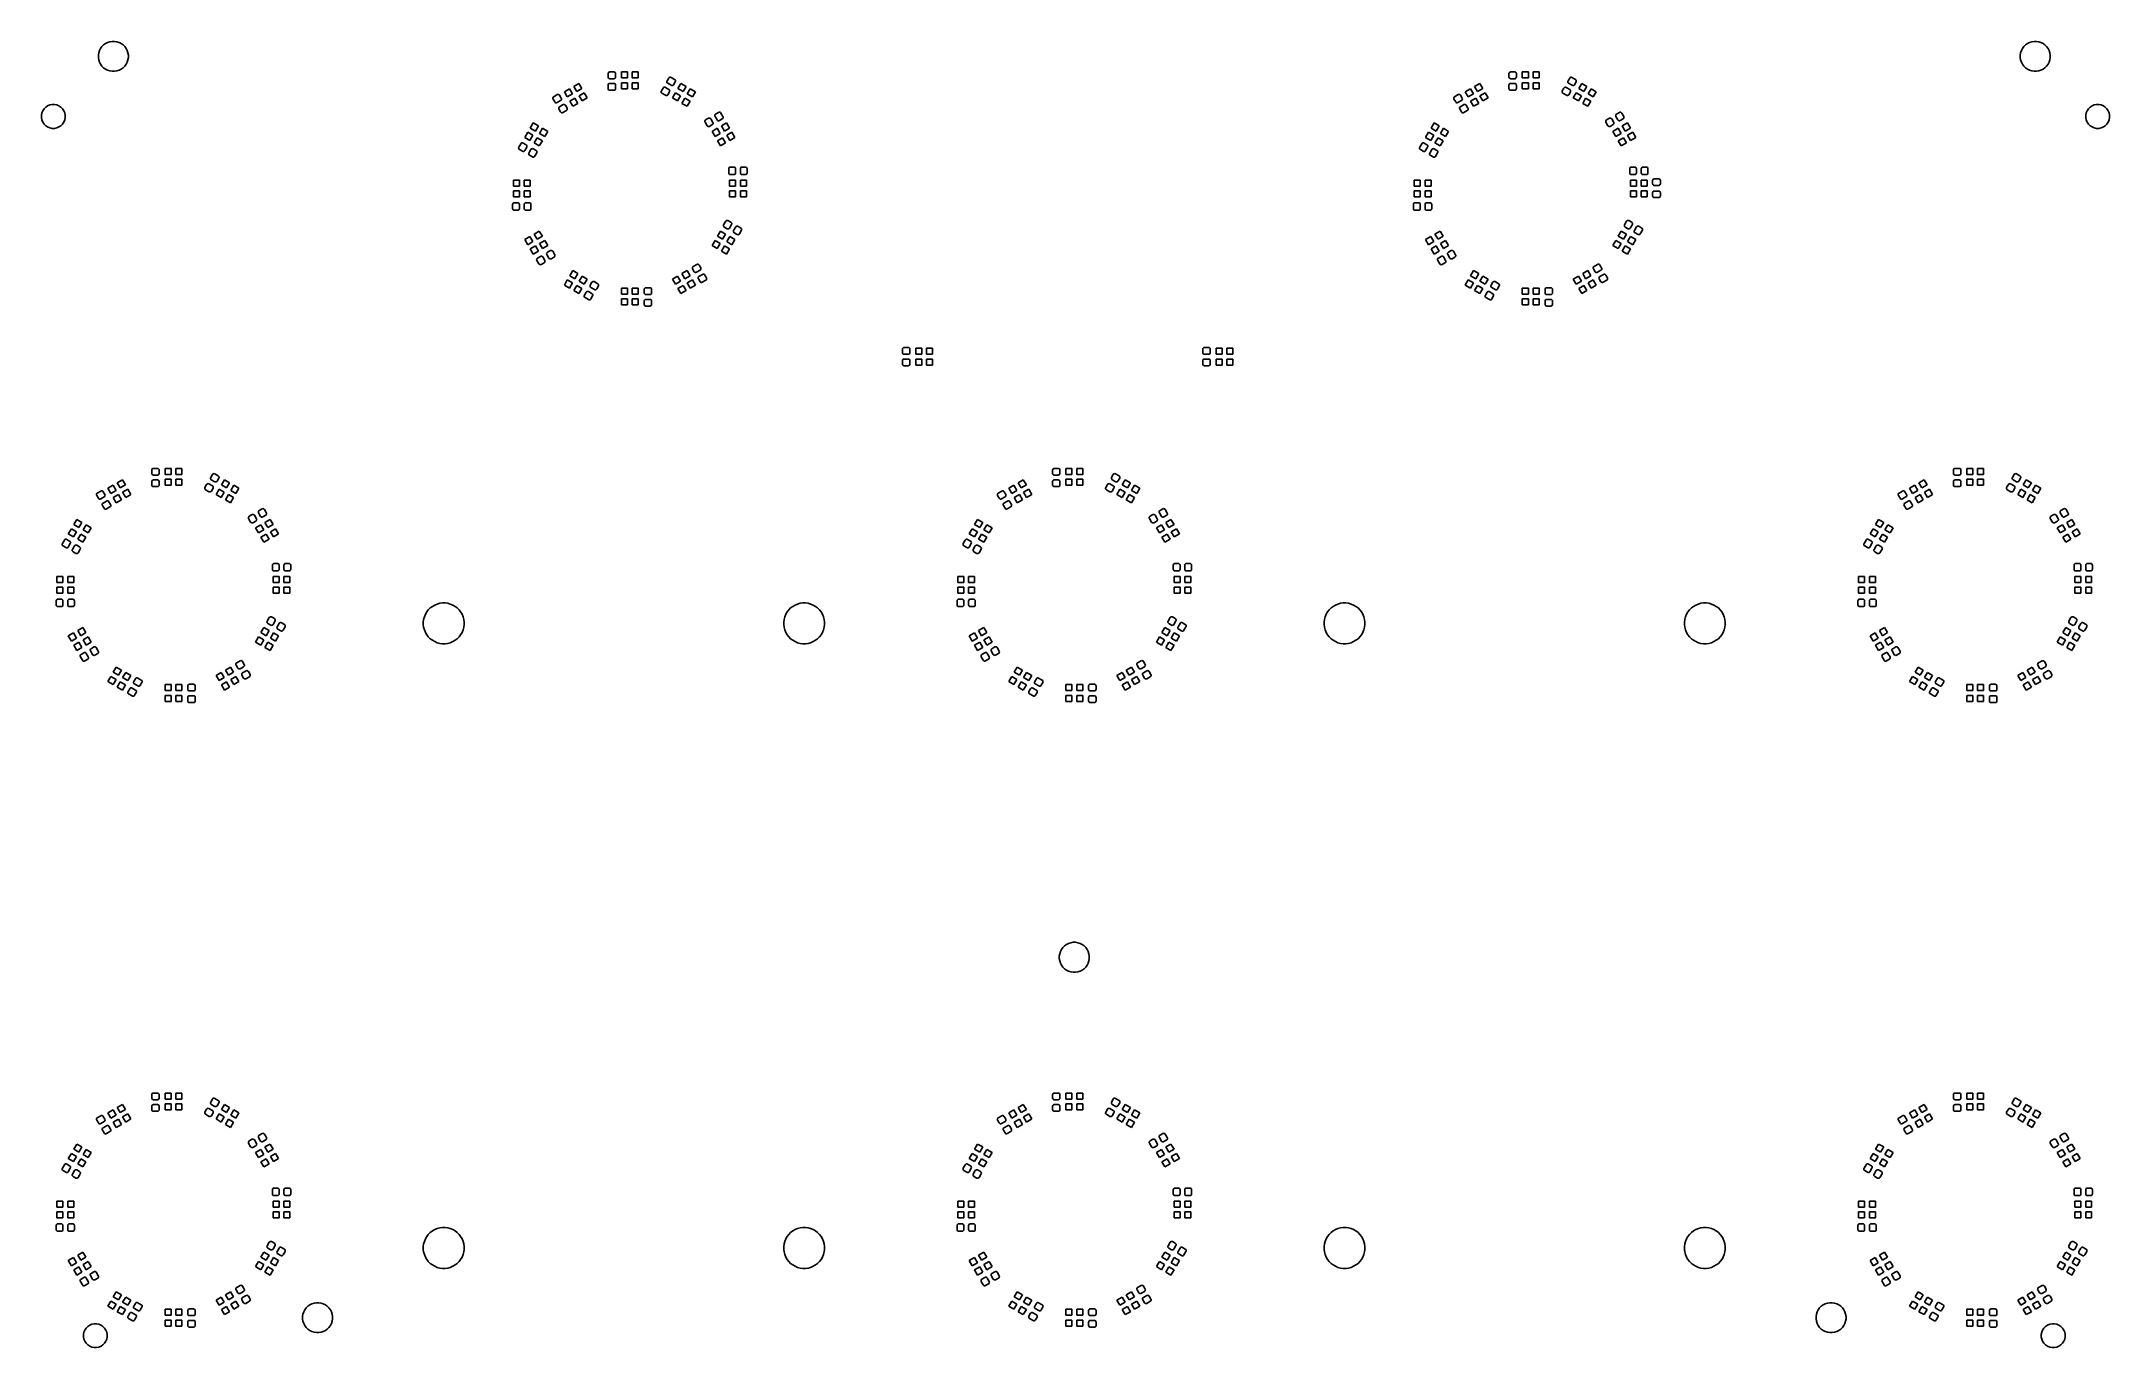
# Model space of a CAD drawing. Extents: x 0.83 to 7.61, y -5.33 to -1.05.
import ezdxf

# ---------------------------------------------------------------- set-up
doc = ezdxf.new("R2010")
doc.units = 0
doc.header["$MEASUREMENT"] = 0
doc.layers.add('BLACK', color=7, linetype='CONTINUOUS')

msp = doc.modelspace()

# ---------------------------------------------------------------- linework, layer by layer
at = {"layer": 'BLACK', "linetype": 'CONTINUOUS'}
for p, q in [((1.0151, -1.0909), (1.0175, -1.0835)), ((1.0175, -1.0835), (1.021, -1.0766)), ((1.021, -1.0766), (1.0256, -1.0704)), ((1.0256, -1.0704), (1.031, -1.0649)), ((1.031, -1.0649), (1.0373, -1.0604)), ((1.0373, -1.0604), (1.0442, -1.0569)), ((1.0442, -1.0569), (1.0515, -1.0545)), ((1.0515, -1.0545), (1.0591, -1.0533)), ((1.0591, -1.0533), (1.0669, -1.0533)), ((1.0669, -1.0533), (1.0745, -1.0545)), ((1.0745, -1.0545), (1.0818, -1.0569)), ((1.0818, -1.0569), (1.0887, -1.0604)), ((1.0887, -1.0604), (1.095, -1.0649)), ((1.095, -1.0649), (1.1004, -1.0704)), ((1.1004, -1.0704), (1.105, -1.0766)), ((1.105, -1.0766), (1.1085, -1.0835)), ((1.1085, -1.0835), (1.1108, -1.0909)), ((7.3144, -1.0909), (7.3167, -1.0835)), ((7.3167, -1.0835), (7.3202, -1.0766)), ((7.3202, -1.0766), (7.3248, -1.0704)), ((7.3248, -1.0704), (7.3302, -1.0649)), ((7.3302, -1.0649), (7.3365, -1.0604)), ((7.3365, -1.0604), (7.3434, -1.0569)), ((7.3434, -1.0569), (7.3507, -1.0545)), ((7.3507, -1.0545), (7.3583, -1.0533)), ((7.3583, -1.0533), (7.3661, -1.0533)), ((7.3661, -1.0533), (7.3737, -1.0545)), ((7.3737, -1.0545), (7.381, -1.0569)), ((7.381, -1.0569), (7.3879, -1.0604)), ((7.3879, -1.0604), (7.3942, -1.0649)), ((7.3942, -1.0649), (7.3996, -1.0704)), ((7.3996, -1.0704), (7.4042, -1.0766)), ((7.4042, -1.0766), (7.4077, -1.0835)), ((7.4077, -1.0835), (7.4101, -1.0909)), ((1.0139, -1.0985), (1.0151, -1.0909)), ((1.0139, -1.1062), (1.0139, -1.0985)), ((1.0151, -1.1139), (1.0139, -1.1062)), ((1.0175, -1.1212), (1.0151, -1.1139)), ((1.021, -1.1281), (1.0175, -1.1212)), ((1.0256, -1.1343), (1.021, -1.1281)), ((1.031, -1.1398), (1.0256, -1.1343)), ((1.0373, -1.1443), (1.031, -1.1398)), ((1.0442, -1.1478), (1.0373, -1.1443)), ((1.0515, -1.1502), (1.0442, -1.1478)), ((1.0591, -1.1514), (1.0515, -1.1502)), ((1.0669, -1.1514), (1.0591, -1.1514)), ((1.0745, -1.1502), (1.0669, -1.1514)), ((1.0818, -1.1478), (1.0745, -1.1502)), ((1.0887, -1.1443), (1.0818, -1.1478)), ((1.095, -1.1398), (1.0887, -1.1443)), ((1.1004, -1.1343), (1.095, -1.1398)), ((1.105, -1.1281), (1.1004, -1.1343)), ((1.1085, -1.1212), (1.105, -1.1281)), ((1.1108, -1.1139), (1.1085, -1.1212)), ((1.1108, -1.0909), (1.1121, -1.0985)), ((1.1121, -1.1062), (1.1108, -1.1139)), ((1.1121, -1.0985), (1.1121, -1.1062)), ((7.3131, -1.0985), (7.3144, -1.0909)), ((7.3131, -1.1062), (7.3131, -1.0985)), ((7.3144, -1.1139), (7.3131, -1.1062)), ((7.3167, -1.1212), (7.3144, -1.1139)), ((7.3202, -1.1281), (7.3167, -1.1212)), ((7.3248, -1.1343), (7.3202, -1.1281)), ((7.3302, -1.1398), (7.3248, -1.1343)), ((7.3365, -1.1443), (7.3302, -1.1398)), ((7.3434, -1.1478), (7.3365, -1.1443)), ((7.3507, -1.1502), (7.3434, -1.1478)), ((7.3583, -1.1514), (7.3507, -1.1502)), ((7.3661, -1.1514), (7.3583, -1.1514)), ((7.3737, -1.1502), (7.3661, -1.1514)), ((7.381, -1.1478), (7.3737, -1.1502)), ((7.3879, -1.1443), (7.381, -1.1478)), ((7.3942, -1.1398), (7.3879, -1.1443)), ((7.3996, -1.1343), (7.3942, -1.1398)), ((7.4042, -1.1281), (7.3996, -1.1343)), ((7.4077, -1.1212), (7.4042, -1.1281)), ((7.4101, -1.1139), (7.4077, -1.1212)), ((7.4101, -1.0909), (7.4113, -1.0985)), ((7.4113, -1.1062), (7.4101, -1.1139)), ((7.4113, -1.0985), (7.4113, -1.1062)), ((2.5411, -1.2185), (2.5581, -1.2086)), ((2.5509, -1.2355), (2.5411, -1.2185)), ((2.5581, -1.2086), (2.568, -1.2257)), ((2.5718, -1.2008), (2.5888, -1.1909)), ((2.5816, -1.2178), (2.5718, -1.2008)), ((2.5987, -1.208), (2.5816, -1.2178)), ((2.5888, -1.1909), (2.5987, -1.208)), ((2.6846, -1.1591), (2.6851, -1.1569)), ((2.6846, -1.1701), (2.6846, -1.1591)), ((2.6851, -1.1722), (2.6846, -1.1701)), ((2.6846, -1.1969), (2.6851, -1.1947)), ((2.6846, -1.2079), (2.6846, -1.1969)), ((2.6851, -1.21), (2.6846, -1.2079)), ((2.6851, -1.1569), (2.6863, -1.1552)), ((2.6863, -1.174), (2.6851, -1.1722)), ((2.6851, -1.1947), (2.6863, -1.193)), ((2.6863, -1.2118), (2.6851, -1.21)), ((2.6863, -1.1552), (2.688, -1.154)), ((2.688, -1.1752), (2.6863, -1.174)), ((2.6863, -1.193), (2.688, -1.1918)), ((2.688, -1.213), (2.6863, -1.2118)), ((2.688, -1.154), (2.6902, -1.1535)), ((2.6902, -1.1756), (2.688, -1.1752)), ((2.688, -1.1918), (2.6902, -1.1913)), ((2.6902, -1.2134), (2.688, -1.213)), ((2.6902, -1.1535), (2.7035, -1.1535)), ((2.7035, -1.1756), (2.6902, -1.1756)), ((2.6902, -1.1913), (2.7035, -1.1913)), ((2.7035, -1.2134), (2.6902, -1.2134)), ((2.7035, -1.1535), (2.7057, -1.154)), ((2.7057, -1.1752), (2.7035, -1.1756)), ((2.7035, -1.1913), (2.7057, -1.1918)), ((2.7057, -1.213), (2.7035, -1.2134)), ((2.7057, -1.154), (2.7074, -1.1552)), ((2.7074, -1.174), (2.7057, -1.1752)), ((2.7057, -1.1918), (2.7074, -1.193)), ((2.7074, -1.2118), (2.7057, -1.213)), ((2.7074, -1.1552), (2.7086, -1.1569)), ((2.7086, -1.1722), (2.7074, -1.174)), ((2.7074, -1.193), (2.7086, -1.1947)), ((2.7086, -1.21), (2.7074, -1.2118)), ((2.7086, -1.1569), (2.7091, -1.1591)), ((2.7091, -1.1701), (2.7086, -1.1722)), ((2.7086, -1.1947), (2.7091, -1.1969)), ((2.7091, -1.2079), (2.7086, -1.21)), ((2.7091, -1.1591), (2.7091, -1.1701)), ((2.7091, -1.1969), (2.7091, -1.2079)), ((2.7283, -1.1732), (2.7283, -1.1535)), ((2.7283, -1.1535), (2.748, -1.1535)), ((2.748, -1.1732), (2.7283, -1.1732)), ((2.7283, -1.2087), (2.7283, -1.189)), ((2.7283, -1.189), (2.748, -1.189)), ((2.748, -1.2087), (2.7283, -1.2087)), ((2.748, -1.1535), (2.748, -1.1732)), ((2.748, -1.189), (2.748, -1.2087)), ((2.7638, -1.1732), (2.7638, -1.1535)), ((2.7638, -1.1535), (2.7835, -1.1535)), ((2.7835, -1.1732), (2.7638, -1.1732)), ((2.7638, -1.2087), (2.7638, -1.189)), ((2.7638, -1.189), (2.7835, -1.189)), ((2.7835, -1.2087), (2.7638, -1.2087)), ((2.7835, -1.1535), (2.7835, -1.1732)), ((2.7835, -1.189), (2.7835, -1.2087)), ((2.8584, -1.2179), (2.8591, -1.2158)), ((2.8586, -1.22), (2.8584, -1.2179)), ((2.8595, -1.2219), (2.8586, -1.22)), ((2.8591, -1.2158), (2.8646, -1.2063)), ((2.8646, -1.2063), (2.866, -1.2047)), ((2.866, -1.2047), (2.868, -1.2037)), ((2.868, -1.2037), (2.8701, -1.2036)), ((2.8701, -1.2036), (2.8722, -1.2043)), ((2.8722, -1.2043), (2.8837, -1.211)), ((2.8773, -1.1851), (2.878, -1.1831)), ((2.8775, -1.1873), (2.8773, -1.1851)), ((2.8784, -1.1892), (2.8775, -1.1873)), ((2.878, -1.1831), (2.8835, -1.1735)), ((2.88, -1.1906), (2.8784, -1.1892)), ((2.8916, -1.1973), (2.88, -1.1906)), ((2.8858, -1.2185), (2.8803, -1.228)), ((2.8835, -1.1735), (2.8849, -1.1719)), ((2.8837, -1.211), (2.8854, -1.2124)), ((2.8849, -1.1719), (2.8869, -1.171)), ((2.8854, -1.2124), (2.8863, -1.2143)), ((2.8865, -1.2164), (2.8858, -1.2185)), ((2.8863, -1.2143), (2.8865, -1.2164)), ((2.8869, -1.171), (2.889, -1.1708)), ((2.889, -1.1708), (2.8911, -1.1715)), ((2.8911, -1.1715), (2.9026, -1.1782)), ((2.8937, -1.198), (2.8916, -1.1973)), ((2.8958, -1.1979), (2.8937, -1.198)), ((2.8977, -1.1969), (2.8958, -1.1979)), ((2.8992, -1.1953), (2.8977, -1.1969)), ((2.9047, -1.1858), (2.8992, -1.1953)), ((2.9026, -1.1782), (2.9043, -1.1796)), ((2.9043, -1.1796), (2.9052, -1.1816)), ((2.9054, -1.1837), (2.9047, -1.1858)), ((2.9052, -1.1816), (2.9054, -1.1837)), ((2.9131, -1.208), (2.923, -1.1909)), ((2.9302, -1.2178), (2.9131, -1.208)), ((2.923, -1.1909), (2.94, -1.2008)), ((2.94, -1.2008), (2.9302, -1.2178)), ((2.9438, -1.2257), (2.9537, -1.2086)), ((2.9537, -1.2086), (2.9707, -1.2185)), ((2.9707, -1.2185), (2.9609, -1.2355)), ((5.4938, -1.2185), (5.5109, -1.2086)), ((5.5037, -1.2355), (5.4938, -1.2185)), ((5.5109, -1.2086), (5.5207, -1.2257)), ((5.5245, -1.2008), (5.5416, -1.1909)), ((5.5344, -1.2178), (5.5245, -1.2008)), ((5.5514, -1.208), (5.5344, -1.2178)), ((5.5416, -1.1909), (5.5514, -1.208)), ((5.6374, -1.1591), (5.6378, -1.1569)), ((5.6374, -1.1701), (5.6374, -1.1591)), ((5.6378, -1.1722), (5.6374, -1.1701)), ((5.6374, -1.1969), (5.6378, -1.1947)), ((5.6374, -1.2079), (5.6374, -1.1969)), ((5.6378, -1.21), (5.6374, -1.2079)), ((5.6378, -1.1569), (5.639, -1.1552)), ((5.639, -1.174), (5.6378, -1.1722)), ((5.6378, -1.1947), (5.639, -1.193)), ((5.639, -1.2118), (5.6378, -1.21)), ((5.639, -1.1552), (5.6408, -1.154)), ((5.6408, -1.1752), (5.639, -1.174)), ((5.639, -1.193), (5.6408, -1.1918)), ((5.6408, -1.213), (5.639, -1.2118)), ((5.6408, -1.154), (5.6429, -1.1535)), ((5.6429, -1.1756), (5.6408, -1.1752)), ((5.6408, -1.1918), (5.6429, -1.1913)), ((5.6429, -1.2134), (5.6408, -1.213)), ((5.6429, -1.1535), (5.6563, -1.1535)), ((5.6563, -1.1756), (5.6429, -1.1756)), ((5.6429, -1.1913), (5.6563, -1.1913)), ((5.6563, -1.2134), (5.6429, -1.2134)), ((5.6563, -1.1535), (5.6584, -1.154)), ((5.6584, -1.1752), (5.6563, -1.1756)), ((5.6563, -1.1913), (5.6584, -1.1918)), ((5.6584, -1.213), (5.6563, -1.2134)), ((5.6584, -1.154), (5.6602, -1.1552)), ((5.6602, -1.174), (5.6584, -1.1752)), ((5.6584, -1.1918), (5.6602, -1.193)), ((5.6602, -1.2118), (5.6584, -1.213)), ((5.6602, -1.1552), (5.6614, -1.1569)), ((5.6614, -1.1722), (5.6602, -1.174)), ((5.6602, -1.193), (5.6614, -1.1947)), ((5.6614, -1.21), (5.6602, -1.2118)), ((5.6614, -1.1569), (5.6618, -1.1591)), ((5.6618, -1.1701), (5.6614, -1.1722)), ((5.6614, -1.1947), (5.6618, -1.1969)), ((5.6618, -1.2079), (5.6614, -1.21)), ((5.6618, -1.1591), (5.6618, -1.1701)), ((5.6618, -1.1969), (5.6618, -1.2079)), ((5.6811, -1.1732), (5.6811, -1.1535)), ((5.6811, -1.1535), (5.7008, -1.1535)), ((5.7008, -1.1732), (5.6811, -1.1732)), ((5.6811, -1.2087), (5.6811, -1.189)), ((5.6811, -1.189), (5.7008, -1.189)), ((5.7008, -1.2087), (5.6811, -1.2087)), ((5.7008, -1.1535), (5.7008, -1.1732)), ((5.7008, -1.189), (5.7008, -1.2087)), ((5.7165, -1.1732), (5.7165, -1.1535)), ((5.7165, -1.1535), (5.7362, -1.1535)), ((5.7362, -1.1732), (5.7165, -1.1732)), ((5.7165, -1.2087), (5.7165, -1.189)), ((5.7165, -1.189), (5.7362, -1.189)), ((5.7362, -1.2087), (5.7165, -1.2087)), ((5.7362, -1.1535), (5.7362, -1.1732)), ((5.7362, -1.189), (5.7362, -1.2087)), ((5.8112, -1.2179), (5.8119, -1.2158)), ((5.8113, -1.22), (5.8112, -1.2179)), ((5.8123, -1.2219), (5.8113, -1.22)), ((5.8119, -1.2158), (5.8174, -1.2063)), ((5.8174, -1.2063), (5.8188, -1.2047)), ((5.8188, -1.2047), (5.8207, -1.2037)), ((5.8207, -1.2037), (5.8229, -1.2036)), ((5.8229, -1.2036), (5.8249, -1.2043)), ((5.8249, -1.2043), (5.8365, -1.211)), ((5.8301, -1.1851), (5.8308, -1.1831)), ((5.8302, -1.1873), (5.8301, -1.1851)), ((5.8312, -1.1892), (5.8302, -1.1873)), ((5.8308, -1.1831), (5.8363, -1.1735)), ((5.8328, -1.1906), (5.8312, -1.1892)), ((5.8444, -1.1973), (5.8328, -1.1906)), ((5.8385, -1.2185), (5.833, -1.228)), ((5.8363, -1.1735), (5.8377, -1.1719)), ((5.8365, -1.211), (5.8381, -1.2124)), ((5.8377, -1.1719), (5.8396, -1.171)), ((5.8381, -1.2124), (5.8391, -1.2143)), ((5.8392, -1.2164), (5.8385, -1.2185)), ((5.8391, -1.2143), (5.8392, -1.2164)), ((5.8396, -1.171), (5.8418, -1.1708)), ((5.8418, -1.1708), (5.8438, -1.1715)), ((5.8438, -1.1715), (5.8554, -1.1782)), ((5.8464, -1.198), (5.8444, -1.1973)), ((5.8486, -1.1979), (5.8464, -1.198)), ((5.8505, -1.1969), (5.8486, -1.1979)), ((5.8519, -1.1953), (5.8505, -1.1969)), ((5.8574, -1.1858), (5.8519, -1.1953)), ((5.8554, -1.1782), (5.857, -1.1796)), ((5.857, -1.1796), (5.858, -1.1816)), ((5.8581, -1.1837), (5.8574, -1.1858)), ((5.858, -1.1816), (5.8581, -1.1837)), ((5.8659, -1.208), (5.8757, -1.1909)), ((5.8829, -1.2178), (5.8659, -1.208)), ((5.8757, -1.1909), (5.8928, -1.2008)), ((5.8928, -1.2008), (5.8829, -1.2178)), ((5.8966, -1.2257), (5.9064, -1.2086)), ((5.9064, -1.2086), (5.9235, -1.2185)), ((5.9235, -1.2185), (5.9136, -1.2355)), ((0.827, -1.2954), (0.8285, -1.2878)), ((0.8285, -1.2878), (0.8314, -1.2807)), ((0.8314, -1.2807), (0.8357, -1.2742)), ((0.8357, -1.2742), (0.8412, -1.2688)), ((0.8412, -1.2688), (0.8476, -1.2645)), ((0.8476, -1.2645), (0.8547, -1.2615)), ((0.8547, -1.2615), (0.8623, -1.26)), ((0.8623, -1.26), (0.87, -1.26)), ((0.87, -1.26), (0.8776, -1.2615)), ((0.8776, -1.2615), (0.8847, -1.2645)), ((0.8847, -1.2645), (0.8911, -1.2688)), ((0.8911, -1.2688), (0.8966, -1.2742)), ((0.8966, -1.2742), (0.9009, -1.2807)), ((0.9009, -1.2807), (0.9038, -1.2878)), ((0.9038, -1.2878), (0.9053, -1.2954)), ((2.5037, -1.2401), (2.5038, -1.238)), ((2.5044, -1.2422), (2.5037, -1.2401)), ((2.5038, -1.238), (2.5048, -1.236)), ((2.5099, -1.2517), (2.5044, -1.2422)), ((2.5048, -1.236), (2.5064, -1.2346)), ((2.5064, -1.2346), (2.518, -1.2279)), ((2.5113, -1.2533), (2.5099, -1.2517)), ((2.5132, -1.2543), (2.5113, -1.2533)), ((2.5154, -1.2544), (2.5132, -1.2543)), ((2.5174, -1.2537), (2.5154, -1.2544)), ((2.529, -1.247), (2.5174, -1.2537)), ((2.518, -1.2279), (2.52, -1.2272)), ((2.52, -1.2272), (2.5222, -1.2274)), ((2.5222, -1.2274), (2.5241, -1.2283)), ((2.5226, -1.2729), (2.5227, -1.2707)), ((2.5233, -1.2749), (2.5226, -1.2729)), ((2.5227, -1.2707), (2.5237, -1.2688)), ((2.5288, -1.2844), (2.5233, -1.2749)), ((2.5237, -1.2688), (2.5253, -1.2674)), ((2.5241, -1.2283), (2.5255, -1.23)), ((2.5253, -1.2674), (2.5369, -1.2607)), ((2.5255, -1.23), (2.531, -1.2395)), ((2.5302, -1.2861), (2.5288, -1.2844)), ((2.5306, -1.2456), (2.529, -1.247)), ((2.5321, -1.287), (2.5302, -1.2861)), ((2.5316, -1.2437), (2.5306, -1.2456)), ((2.531, -1.2395), (2.5317, -1.2415)), ((2.5317, -1.2415), (2.5316, -1.2437)), ((2.5343, -1.2871), (2.5321, -1.287)), ((2.5363, -1.2865), (2.5343, -1.2871)), ((2.5479, -1.2798), (2.5363, -1.2865)), ((2.5369, -1.2607), (2.5389, -1.26)), ((2.5389, -1.26), (2.5411, -1.2601)), ((2.5411, -1.2601), (2.543, -1.2611)), ((2.543, -1.2611), (2.5444, -1.2627)), ((2.5444, -1.2627), (2.5499, -1.2722)), ((2.5495, -1.2783), (2.5479, -1.2798)), ((2.5505, -1.2764), (2.5495, -1.2783)), ((2.5499, -1.2722), (2.5506, -1.2743)), ((2.5506, -1.2743), (2.5505, -1.2764)), ((2.568, -1.2257), (2.5509, -1.2355)), ((2.5588, -1.2492), (2.5759, -1.2393)), ((2.5687, -1.2662), (2.5588, -1.2492)), ((2.5857, -1.2564), (2.5687, -1.2662)), ((2.5759, -1.2393), (2.5857, -1.2564)), ((2.5895, -1.2315), (2.6065, -1.2216)), ((2.5993, -1.2485), (2.5895, -1.2315)), ((2.6164, -1.2387), (2.5993, -1.2485)), ((2.6065, -1.2216), (2.6164, -1.2387)), ((2.8611, -1.2234), (2.8595, -1.2219)), ((2.8727, -1.23), (2.8611, -1.2234)), ((2.8748, -1.2307), (2.8727, -1.23)), ((2.8769, -1.2306), (2.8748, -1.2307)), ((2.8788, -1.2296), (2.8769, -1.2306)), ((2.8803, -1.228), (2.8788, -1.2296)), ((2.8954, -1.2387), (2.9053, -1.2216)), ((2.9125, -1.2485), (2.8954, -1.2387)), ((2.9053, -1.2216), (2.9223, -1.2315)), ((2.9223, -1.2315), (2.9125, -1.2485)), ((2.9261, -1.2564), (2.936, -1.2393)), ((2.9432, -1.2662), (2.9261, -1.2564)), ((2.936, -1.2393), (2.953, -1.2492)), ((2.953, -1.2492), (2.9432, -1.2662)), ((2.9609, -1.2355), (2.9438, -1.2257)), ((3.037, -1.2918), (3.0465, -1.2863)), ((3.0465, -1.2863), (3.0486, -1.2856)), ((3.0486, -1.2856), (3.0507, -1.2857)), ((3.0507, -1.2857), (3.0526, -1.2867)), ((3.0526, -1.2867), (3.0541, -1.2883)), ((5.4565, -1.2401), (5.4566, -1.238)), ((5.4571, -1.2422), (5.4565, -1.2401)), ((5.4566, -1.238), (5.4575, -1.236)), ((5.4627, -1.2517), (5.4571, -1.2422)), ((5.4575, -1.236), (5.4592, -1.2346)), ((5.4592, -1.2346), (5.4708, -1.2279)), ((5.4641, -1.2533), (5.4627, -1.2517)), ((5.466, -1.2543), (5.4641, -1.2533)), ((5.4682, -1.2544), (5.466, -1.2543)), ((5.4702, -1.2537), (5.4682, -1.2544)), ((5.4818, -1.247), (5.4702, -1.2537)), ((5.4708, -1.2279), (5.4728, -1.2272)), ((5.4728, -1.2272), (5.4749, -1.2274)), ((5.4749, -1.2274), (5.4769, -1.2283)), ((5.4754, -1.2729), (5.4755, -1.2707)), ((5.476, -1.2749), (5.4754, -1.2729)), ((5.4755, -1.2707), (5.4764, -1.2688)), ((5.4816, -1.2844), (5.476, -1.2749)), ((5.4764, -1.2688), (5.4781, -1.2674)), ((5.4769, -1.2283), (5.4783, -1.23)), ((5.4781, -1.2674), (5.4897, -1.2607)), ((5.4783, -1.23), (5.4838, -1.2395)), ((5.483, -1.2861), (5.4816, -1.2844)), ((5.4834, -1.2456), (5.4818, -1.247)), ((5.4849, -1.287), (5.483, -1.2861)), ((5.4843, -1.2437), (5.4834, -1.2456)), ((5.4838, -1.2395), (5.4845, -1.2415)), ((5.4845, -1.2415), (5.4843, -1.2437)), ((5.487, -1.2871), (5.4849, -1.287)), ((5.4891, -1.2865), (5.487, -1.2871)), ((5.5007, -1.2798), (5.4891, -1.2865)), ((5.4897, -1.2607), (5.4917, -1.26)), ((5.4917, -1.26), (5.4938, -1.2601)), ((5.4938, -1.2601), (5.4958, -1.2611)), ((5.4958, -1.2611), (5.4972, -1.2627)), ((5.4972, -1.2627), (5.5027, -1.2722)), ((5.5023, -1.2783), (5.5007, -1.2798)), ((5.5032, -1.2764), (5.5023, -1.2783)), ((5.5027, -1.2722), (5.5034, -1.2743)), ((5.5034, -1.2743), (5.5032, -1.2764)), ((5.5207, -1.2257), (5.5037, -1.2355)), ((5.5116, -1.2492), (5.5286, -1.2393)), ((5.5214, -1.2662), (5.5116, -1.2492)), ((5.5385, -1.2564), (5.5214, -1.2662)), ((5.5286, -1.2393), (5.5385, -1.2564)), ((5.5423, -1.2315), (5.5593, -1.2216)), ((5.5521, -1.2485), (5.5423, -1.2315)), ((5.5691, -1.2387), (5.5521, -1.2485)), ((5.5593, -1.2216), (5.5691, -1.2387)), ((5.8139, -1.2234), (5.8123, -1.2219)), ((5.8255, -1.23), (5.8139, -1.2234)), ((5.8275, -1.2307), (5.8255, -1.23)), ((5.8297, -1.2306), (5.8275, -1.2307)), ((5.8316, -1.2296), (5.8297, -1.2306)), ((5.833, -1.228), (5.8316, -1.2296)), ((5.8482, -1.2387), (5.858, -1.2216)), ((5.8652, -1.2485), (5.8482, -1.2387)), ((5.858, -1.2216), (5.8751, -1.2315)), ((5.8751, -1.2315), (5.8652, -1.2485)), ((5.8789, -1.2564), (5.8887, -1.2393)), ((5.8959, -1.2662), (5.8789, -1.2564)), ((5.8887, -1.2393), (5.9058, -1.2492)), ((5.9058, -1.2492), (5.8959, -1.2662)), ((5.9136, -1.2355), (5.8966, -1.2257)), ((5.9897, -1.2918), (5.9993, -1.2863)), ((5.9993, -1.2863), (6.0013, -1.2856)), ((6.0013, -1.2856), (6.0035, -1.2857)), ((6.0035, -1.2857), (6.0054, -1.2867)), ((6.0054, -1.2867), (6.0068, -1.2883)), ((7.5277, -1.2954), (7.5293, -1.2878)), ((7.5293, -1.2878), (7.5322, -1.2807)), ((7.5322, -1.2807), (7.5365, -1.2742)), ((7.5365, -1.2742), (7.542, -1.2688)), ((7.542, -1.2688), (7.5484, -1.2645)), ((7.5484, -1.2645), (7.5555, -1.2615)), ((7.5555, -1.2615), (7.5631, -1.26)), ((7.5631, -1.26), (7.5708, -1.26)), ((7.5708, -1.26), (7.5784, -1.2615)), ((7.5784, -1.2615), (7.5855, -1.2645)), ((7.5855, -1.2645), (7.5919, -1.2688)), ((7.5919, -1.2688), (7.5974, -1.2742)), ((7.5974, -1.2742), (7.6017, -1.2807)), ((7.6017, -1.2807), (7.6046, -1.2878)), ((7.6046, -1.2878), (7.6061, -1.2954)), ((0.827, -1.3031), (0.827, -1.2954)), ((0.8285, -1.3106), (0.827, -1.3031)), ((0.8314, -1.3178), (0.8285, -1.3106)), ((0.8357, -1.3242), (0.8314, -1.3178)), ((0.8412, -1.3296), (0.8357, -1.3242)), ((0.8476, -1.3339), (0.8412, -1.3296)), ((0.8547, -1.3369), (0.8476, -1.3339)), ((0.8623, -1.3384), (0.8547, -1.3369)), ((0.87, -1.3384), (0.8623, -1.3384)), ((0.8776, -1.3369), (0.87, -1.3384)), ((0.8847, -1.3339), (0.8776, -1.3369)), ((0.8911, -1.3296), (0.8847, -1.3339)), ((0.8966, -1.3242), (0.8911, -1.3296)), ((0.9009, -1.3178), (0.8966, -1.3242)), ((0.9038, -1.3106), (0.9009, -1.3178)), ((0.9053, -1.3031), (0.9038, -1.3106)), ((0.9053, -1.2954), (0.9053, -1.3031)), ((2.4114, -1.3684), (2.4212, -1.3513)), ((2.4212, -1.3513), (2.4383, -1.3611)), ((2.4291, -1.3377), (2.439, -1.3206)), ((2.4462, -1.3475), (2.4291, -1.3377)), ((2.439, -1.3206), (2.456, -1.3305)), ((2.456, -1.3305), (2.4462, -1.3475)), ((2.4598, -1.3554), (2.4696, -1.3383)), ((2.4768, -1.3652), (2.4598, -1.3554)), ((2.4696, -1.3383), (2.4867, -1.3482)), ((2.4867, -1.3482), (2.4768, -1.3652)), ((3.0015, -1.3162), (3.0017, -1.314)), ((3.0022, -1.3182), (3.0015, -1.3162)), ((3.0017, -1.314), (3.0026, -1.3121)), ((3.0089, -1.3298), (3.0022, -1.3182)), ((3.0026, -1.3121), (3.0043, -1.3107)), ((3.0043, -1.3107), (3.0138, -1.3052)), ((3.0103, -1.3314), (3.0089, -1.3298)), ((3.0123, -1.3324), (3.0103, -1.3314)), ((3.0144, -1.3325), (3.0123, -1.3324)), ((3.0138, -1.3052), (3.0158, -1.3045)), ((3.0165, -1.3318), (3.0144, -1.3325)), ((3.0158, -1.3045), (3.018, -1.3046)), ((3.026, -1.3263), (3.0165, -1.3318)), ((3.018, -1.3046), (3.0199, -1.3056)), ((3.0199, -1.3056), (3.0213, -1.3072)), ((3.0213, -1.3072), (3.028, -1.3188)), ((3.0251, -1.3482), (3.0422, -1.3383)), ((3.035, -1.3652), (3.0251, -1.3482)), ((3.0276, -1.3249), (3.026, -1.3263)), ((3.0286, -1.323), (3.0276, -1.3249)), ((3.028, -1.3188), (3.0287, -1.3208)), ((3.0287, -1.3208), (3.0286, -1.323)), ((3.0343, -1.2973), (3.0344, -1.2951)), ((3.035, -1.2993), (3.0343, -1.2973)), ((3.0344, -1.2951), (3.0354, -1.2932)), ((3.0417, -1.3109), (3.035, -1.2993)), ((3.052, -1.3554), (3.035, -1.3652)), ((3.0354, -1.2932), (3.037, -1.2918)), ((3.0431, -1.3125), (3.0417, -1.3109)), ((3.0422, -1.3383), (3.052, -1.3554)), ((3.045, -1.3135), (3.0431, -1.3125)), ((3.0472, -1.3136), (3.045, -1.3135)), ((3.0492, -1.3129), (3.0472, -1.3136)), ((3.0587, -1.3074), (3.0492, -1.3129)), ((3.0541, -1.2883), (3.0608, -1.2999)), ((3.0558, -1.3305), (3.0729, -1.3206)), ((3.0656, -1.3475), (3.0558, -1.3305)), ((3.0604, -1.306), (3.0587, -1.3074)), ((3.0613, -1.3041), (3.0604, -1.306)), ((3.0608, -1.2999), (3.0614, -1.3019)), ((3.0614, -1.3019), (3.0613, -1.3041)), ((3.0827, -1.3377), (3.0656, -1.3475)), ((3.0729, -1.3206), (3.0827, -1.3377)), ((3.0735, -1.3611), (3.0906, -1.3513)), ((3.0906, -1.3513), (3.1004, -1.3684)), ((5.3642, -1.3684), (5.374, -1.3513)), ((5.374, -1.3513), (5.391, -1.3611)), ((5.3819, -1.3377), (5.3917, -1.3206)), ((5.3989, -1.3475), (5.3819, -1.3377)), ((5.3917, -1.3206), (5.4088, -1.3305)), ((5.4088, -1.3305), (5.3989, -1.3475)), ((5.4126, -1.3554), (5.4224, -1.3383)), ((5.4296, -1.3652), (5.4126, -1.3554)), ((5.4224, -1.3383), (5.4394, -1.3482)), ((5.4394, -1.3482), (5.4296, -1.3652)), ((5.9543, -1.3162), (5.9544, -1.314)), ((5.955, -1.3182), (5.9543, -1.3162)), ((5.9544, -1.314), (5.9554, -1.3121)), ((5.9617, -1.3298), (5.955, -1.3182)), ((5.9554, -1.3121), (5.957, -1.3107)), ((5.957, -1.3107), (5.9666, -1.3052)), ((5.9631, -1.3314), (5.9617, -1.3298)), ((5.965, -1.3324), (5.9631, -1.3314)), ((5.9672, -1.3325), (5.965, -1.3324)), ((5.9666, -1.3052), (5.9686, -1.3045)), ((5.9692, -1.3318), (5.9672, -1.3325)), ((5.9686, -1.3045), (5.9707, -1.3046)), ((5.9788, -1.3263), (5.9692, -1.3318)), ((5.9707, -1.3046), (5.9727, -1.3056)), ((5.9727, -1.3056), (5.9741, -1.3072)), ((5.9741, -1.3072), (5.9808, -1.3188)), ((5.9779, -1.3482), (5.9949, -1.3383)), ((5.9877, -1.3652), (5.9779, -1.3482)), ((5.9804, -1.3249), (5.9788, -1.3263)), ((5.9813, -1.323), (5.9804, -1.3249)), ((5.9808, -1.3188), (5.9815, -1.3208)), ((5.9815, -1.3208), (5.9813, -1.323)), ((5.987, -1.2973), (5.9872, -1.2951)), ((5.9877, -1.2993), (5.987, -1.2973)), ((5.9872, -1.2951), (5.9881, -1.2932)), ((5.9944, -1.3109), (5.9877, -1.2993)), ((6.0048, -1.3554), (5.9877, -1.3652)), ((5.9881, -1.2932), (5.9897, -1.2918)), ((5.9958, -1.3125), (5.9944, -1.3109)), ((5.9949, -1.3383), (6.0048, -1.3554)), ((5.9978, -1.3135), (5.9958, -1.3125)), ((5.9999, -1.3136), (5.9978, -1.3135)), ((6.0019, -1.3129), (5.9999, -1.3136)), ((6.0115, -1.3074), (6.0019, -1.3129)), ((6.0068, -1.2883), (6.0135, -1.2999)), ((6.0086, -1.3305), (6.0256, -1.3206)), ((6.0184, -1.3475), (6.0086, -1.3305)), ((6.0131, -1.306), (6.0115, -1.3074)), ((6.0141, -1.3041), (6.0131, -1.306)), ((6.0135, -1.2999), (6.0142, -1.3019)), ((6.0142, -1.3019), (6.0141, -1.3041)), ((6.0355, -1.3377), (6.0184, -1.3475)), ((6.0256, -1.3206), (6.0355, -1.3377)), ((6.0263, -1.3611), (6.0433, -1.3513)), ((6.0433, -1.3513), (6.0532, -1.3684)), ((7.5277, -1.3031), (7.5277, -1.2954)), ((7.5293, -1.3106), (7.5277, -1.3031)), ((7.5322, -1.3178), (7.5293, -1.3106)), ((7.5365, -1.3242), (7.5322, -1.3178)), ((7.542, -1.3296), (7.5365, -1.3242)), ((7.5484, -1.3339), (7.542, -1.3296)), ((7.5555, -1.3369), (7.5484, -1.3339)), ((7.5631, -1.3384), (7.5555, -1.3369)), ((7.5708, -1.3384), (7.5631, -1.3384)), ((7.5784, -1.3369), (7.5708, -1.3384)), ((7.5855, -1.3339), (7.5784, -1.3369)), ((7.5919, -1.3296), (7.5855, -1.3339)), ((7.5974, -1.3242), (7.5919, -1.3296)), ((7.6017, -1.3178), (7.5974, -1.3242)), ((7.6046, -1.3106), (7.6017, -1.3178)), ((7.6061, -1.3031), (7.6046, -1.3106)), ((7.6061, -1.2954), (7.6061, -1.3031)), ((2.3913, -1.4023), (2.392, -1.4003)), ((2.3915, -1.4045), (2.3913, -1.4023)), ((2.3924, -1.4064), (2.3915, -1.4045)), ((2.392, -1.4003), (2.3987, -1.3887)), ((2.394, -1.4078), (2.3924, -1.4064)), ((2.4036, -1.4133), (2.394, -1.4078)), ((2.3987, -1.3887), (2.4001, -1.3871)), ((2.4001, -1.3871), (2.402, -1.3861)), ((2.402, -1.3861), (2.4042, -1.386)), ((2.4056, -1.414), (2.4036, -1.4133)), ((2.4042, -1.386), (2.4062, -1.3867)), ((2.4077, -1.4139), (2.4056, -1.414)), ((2.4062, -1.3867), (2.4158, -1.3922)), ((2.4097, -1.4129), (2.4077, -1.4139)), ((2.4111, -1.4113), (2.4097, -1.4129)), ((2.4178, -1.3997), (2.4111, -1.4113)), ((2.4284, -1.3782), (2.4114, -1.3684)), ((2.4158, -1.3922), (2.4174, -1.3936)), ((2.4174, -1.3936), (2.4183, -1.3955)), ((2.4185, -1.3977), (2.4178, -1.3997)), ((2.4183, -1.3955), (2.4185, -1.3977)), ((2.424, -1.4212), (2.4247, -1.4192)), ((2.4242, -1.4234), (2.424, -1.4212)), ((2.4251, -1.4253), (2.4242, -1.4234)), ((2.4247, -1.4192), (2.4314, -1.4076)), ((2.4383, -1.3611), (2.4284, -1.3782)), ((2.4314, -1.4076), (2.4328, -1.406)), ((2.4328, -1.406), (2.4348, -1.405)), ((2.4348, -1.405), (2.4369, -1.4049)), ((2.4369, -1.4049), (2.439, -1.4056)), ((2.439, -1.4056), (2.4485, -1.4111)), ((2.4421, -1.3861), (2.4519, -1.369)), ((2.4591, -1.3959), (2.4421, -1.3861)), ((2.4505, -1.4186), (2.4438, -1.4302)), ((2.4485, -1.4111), (2.4501, -1.4125)), ((2.4501, -1.4125), (2.4511, -1.4144)), ((2.4512, -1.4166), (2.4505, -1.4186)), ((2.4511, -1.4144), (2.4512, -1.4166)), ((2.4519, -1.369), (2.469, -1.3789)), ((2.469, -1.3789), (2.4591, -1.3959)), ((3.0428, -1.3789), (3.0599, -1.369)), ((3.0527, -1.3959), (3.0428, -1.3789)), ((3.0697, -1.3861), (3.0527, -1.3959)), ((3.0599, -1.369), (3.0697, -1.3861)), ((3.0834, -1.3782), (3.0735, -1.3611)), ((3.1004, -1.3684), (3.0834, -1.3782)), ((5.3441, -1.4023), (5.3448, -1.4003)), ((5.3442, -1.4045), (5.3441, -1.4023)), ((5.3452, -1.4064), (5.3442, -1.4045)), ((5.3448, -1.4003), (5.3514, -1.3887)), ((5.3468, -1.4078), (5.3452, -1.4064)), ((5.3563, -1.4133), (5.3468, -1.4078)), ((5.3514, -1.3887), (5.3529, -1.3871)), ((5.3529, -1.3871), (5.3548, -1.3861)), ((5.3548, -1.3861), (5.3569, -1.386)), ((5.3584, -1.414), (5.3563, -1.4133)), ((5.3569, -1.386), (5.359, -1.3867)), ((5.3605, -1.4139), (5.3584, -1.414)), ((5.359, -1.3867), (5.3685, -1.3922)), ((5.3624, -1.4129), (5.3605, -1.4139)), ((5.3639, -1.4113), (5.3624, -1.4129)), ((5.3705, -1.3997), (5.3639, -1.4113)), ((5.3812, -1.3782), (5.3642, -1.3684)), ((5.3685, -1.3922), (5.3701, -1.3936)), ((5.3701, -1.3936), (5.3711, -1.3955)), ((5.3712, -1.3977), (5.3705, -1.3997)), ((5.3711, -1.3955), (5.3712, -1.3977)), ((5.3768, -1.4212), (5.3775, -1.4192)), ((5.3769, -1.4234), (5.3768, -1.4212)), ((5.3779, -1.4253), (5.3769, -1.4234)), ((5.3775, -1.4192), (5.3842, -1.4076)), ((5.391, -1.3611), (5.3812, -1.3782)), ((5.3842, -1.4076), (5.3856, -1.406)), ((5.3856, -1.406), (5.3875, -1.405)), ((5.3875, -1.405), (5.3897, -1.4049)), ((5.3897, -1.4049), (5.3917, -1.4056)), ((5.3917, -1.4056), (5.4013, -1.4111)), ((5.3948, -1.3861), (5.4047, -1.369)), ((5.4119, -1.3959), (5.3948, -1.3861)), ((5.4033, -1.4186), (5.3966, -1.4302)), ((5.4013, -1.4111), (5.4029, -1.4125)), ((5.4029, -1.4125), (5.4038, -1.4144)), ((5.404, -1.4166), (5.4033, -1.4186)), ((5.4038, -1.4144), (5.404, -1.4166)), ((5.4047, -1.369), (5.4217, -1.3789)), ((5.4217, -1.3789), (5.4119, -1.3959)), ((5.9956, -1.3789), (6.0126, -1.369)), ((6.0054, -1.3959), (5.9956, -1.3789)), ((6.0225, -1.3861), (6.0054, -1.3959)), ((6.0126, -1.369), (6.0225, -1.3861)), ((6.0361, -1.3782), (6.0263, -1.3611)), ((6.0532, -1.3684), (6.0361, -1.3782)), ((2.4267, -1.4267), (2.4251, -1.4253)), ((2.4363, -1.4322), (2.4267, -1.4267)), ((2.4383, -1.4329), (2.4363, -1.4322)), ((2.4405, -1.4328), (2.4383, -1.4329)), ((2.4424, -1.4318), (2.4405, -1.4328)), ((2.4438, -1.4302), (2.4424, -1.4318)), ((3.0803, -1.4709), (3.0807, -1.4688)), ((3.0803, -1.4843), (3.0803, -1.4709)), ((3.0807, -1.4864), (3.0803, -1.4843)), ((3.0807, -1.4688), (3.0819, -1.467)), ((3.0819, -1.4881), (3.0807, -1.4864)), ((3.0819, -1.467), (3.0837, -1.4658)), ((3.0837, -1.4893), (3.0819, -1.4881)), ((3.0837, -1.4658), (3.0858, -1.4654)), ((3.0858, -1.4898), (3.0837, -1.4893)), ((3.0858, -1.4654), (3.0969, -1.4654)), ((3.0969, -1.4898), (3.0858, -1.4898)), ((3.0969, -1.4654), (3.099, -1.4658)), ((3.099, -1.4893), (3.0969, -1.4898)), ((3.099, -1.4658), (3.1007, -1.467)), ((3.1007, -1.4881), (3.099, -1.4893)), ((3.1007, -1.467), (3.1019, -1.4688)), ((3.1019, -1.4864), (3.1007, -1.4881)), ((3.1019, -1.4688), (3.1024, -1.4709)), ((3.1024, -1.4843), (3.1019, -1.4864)), ((3.1024, -1.4709), (3.1024, -1.4843)), ((3.1181, -1.4709), (3.1185, -1.4688)), ((3.1181, -1.4843), (3.1181, -1.4709)), ((3.1185, -1.4864), (3.1181, -1.4843)), ((3.1185, -1.4688), (3.1197, -1.467)), ((3.1197, -1.4881), (3.1185, -1.4864)), ((3.1197, -1.467), (3.1215, -1.4658)), ((3.1215, -1.4893), (3.1197, -1.4881)), ((3.1215, -1.4658), (3.1236, -1.4654)), ((3.1236, -1.4898), (3.1215, -1.4893)), ((3.1236, -1.4654), (3.1346, -1.4654)), ((3.1346, -1.4898), (3.1236, -1.4898)), ((3.1346, -1.4654), (3.1368, -1.4658)), ((3.1368, -1.4893), (3.1346, -1.4898)), ((3.1368, -1.4658), (3.1385, -1.467)), ((3.1385, -1.4881), (3.1368, -1.4893)), ((3.1385, -1.467), (3.1397, -1.4688)), ((3.1397, -1.4864), (3.1385, -1.4881)), ((3.1397, -1.4688), (3.1402, -1.4709)), ((3.1402, -1.4843), (3.1397, -1.4864)), ((3.1402, -1.4709), (3.1402, -1.4843)), ((5.3795, -1.4267), (5.3779, -1.4253)), ((5.3891, -1.4322), (5.3795, -1.4267)), ((5.3911, -1.4329), (5.3891, -1.4322)), ((5.3932, -1.4328), (5.3911, -1.4329)), ((5.3952, -1.4318), (5.3932, -1.4328)), ((5.3966, -1.4302), (5.3952, -1.4318)), ((6.0331, -1.4709), (6.0335, -1.4688)), ((6.0331, -1.4843), (6.0331, -1.4709)), ((6.0335, -1.4864), (6.0331, -1.4843)), ((6.0335, -1.4688), (6.0347, -1.467)), ((6.0347, -1.4881), (6.0335, -1.4864)), ((6.0347, -1.467), (6.0365, -1.4658)), ((6.0365, -1.4893), (6.0347, -1.4881)), ((6.0365, -1.4658), (6.0386, -1.4654)), ((6.0386, -1.4898), (6.0365, -1.4893)), ((6.0386, -1.4654), (6.0496, -1.4654)), ((6.0496, -1.4898), (6.0386, -1.4898)), ((6.0496, -1.4654), (6.0517, -1.4658)), ((6.0517, -1.4893), (6.0496, -1.4898)), ((6.0517, -1.4658), (6.0535, -1.467)), ((6.0535, -1.4881), (6.0517, -1.4893)), ((6.0535, -1.467), (6.0547, -1.4688)), ((6.0547, -1.4864), (6.0535, -1.4881)), ((6.0547, -1.4688), (6.0551, -1.4709)), ((6.0551, -1.4843), (6.0547, -1.4864)), ((6.0551, -1.4709), (6.0551, -1.4843)), ((6.0709, -1.4709), (6.0713, -1.4688)), ((6.0709, -1.4843), (6.0709, -1.4709)), ((6.0713, -1.4864), (6.0709, -1.4843)), ((6.0713, -1.4688), (6.0725, -1.467)), ((6.0725, -1.4881), (6.0713, -1.4864)), ((6.0725, -1.467), (6.0743, -1.4658)), ((6.0743, -1.4893), (6.0725, -1.4881)), ((6.0743, -1.4658), (6.0764, -1.4654)), ((6.0764, -1.4898), (6.0743, -1.4893)), ((6.0764, -1.4654), (6.0874, -1.4654)), ((6.0874, -1.4898), (6.0764, -1.4898)), ((6.0874, -1.4654), (6.0895, -1.4658)), ((6.0895, -1.4893), (6.0874, -1.4898)), ((6.0895, -1.4658), (6.0913, -1.467)), ((6.0913, -1.4881), (6.0895, -1.4893)), ((6.0913, -1.467), (6.0925, -1.4688)), ((6.0925, -1.4864), (6.0913, -1.4881)), ((6.0925, -1.4688), (6.0929, -1.4709)), ((6.0929, -1.4843), (6.0925, -1.4864)), ((6.0929, -1.4709), (6.0929, -1.4843)), ((2.374, -1.5276), (2.374, -1.5079)), ((2.374, -1.5079), (2.3937, -1.5079)), ((2.3937, -1.5276), (2.374, -1.5276)), ((2.374, -1.563), (2.374, -1.5433)), ((2.374, -1.5433), (2.3937, -1.5433)), ((2.3937, -1.5079), (2.3937, -1.5276)), ((2.3937, -1.5433), (2.3937, -1.563)), ((2.4094, -1.5276), (2.4094, -1.5079)), ((2.4094, -1.5079), (2.4291, -1.5079)), ((2.4291, -1.5276), (2.4094, -1.5276)), ((2.4094, -1.563), (2.4094, -1.5433)), ((2.4094, -1.5433), (2.4291, -1.5433)), ((2.4291, -1.5079), (2.4291, -1.5276)), ((2.4291, -1.5433), (2.4291, -1.563)), ((3.0827, -1.5276), (3.0827, -1.5079)), ((3.0827, -1.5079), (3.1024, -1.5079)), ((3.1024, -1.5276), (3.0827, -1.5276)), ((3.0827, -1.563), (3.0827, -1.5433)), ((3.0827, -1.5433), (3.1024, -1.5433)), ((3.1024, -1.5079), (3.1024, -1.5276)), ((3.1024, -1.5433), (3.1024, -1.563)), ((3.1181, -1.5276), (3.1181, -1.5079)), ((3.1181, -1.5079), (3.1378, -1.5079)), ((3.1378, -1.5276), (3.1181, -1.5276)), ((3.1181, -1.563), (3.1181, -1.5433)), ((3.1181, -1.5433), (3.1378, -1.5433)), ((3.1378, -1.5079), (3.1378, -1.5276)), ((3.1378, -1.5433), (3.1378, -1.563)), ((5.3268, -1.5276), (5.3268, -1.5079)), ((5.3268, -1.5079), (5.3465, -1.5079)), ((5.3465, -1.5276), (5.3268, -1.5276)), ((5.3268, -1.563), (5.3268, -1.5433)), ((5.3268, -1.5433), (5.3465, -1.5433)), ((5.3465, -1.5079), (5.3465, -1.5276)), ((5.3465, -1.5433), (5.3465, -1.563)), ((5.3622, -1.5276), (5.3622, -1.5079)), ((5.3622, -1.5079), (5.3819, -1.5079)), ((5.3819, -1.5276), (5.3622, -1.5276)), ((5.3622, -1.563), (5.3622, -1.5433)), ((5.3622, -1.5433), (5.3819, -1.5433)), ((5.3819, -1.5079), (5.3819, -1.5276)), ((5.3819, -1.5433), (5.3819, -1.563)), ((6.0354, -1.5276), (6.0354, -1.5079)), ((6.0354, -1.5079), (6.0551, -1.5079)), ((6.0551, -1.5276), (6.0354, -1.5276)), ((6.0354, -1.563), (6.0354, -1.5433)), ((6.0354, -1.5433), (6.0551, -1.5433)), ((6.0551, -1.5079), (6.0551, -1.5276)), ((6.0551, -1.5433), (6.0551, -1.563)), ((6.0709, -1.5276), (6.0709, -1.5079)), ((6.0709, -1.5079), (6.0906, -1.5079)), ((6.0906, -1.5276), (6.0709, -1.5276)), ((6.0709, -1.563), (6.0709, -1.5433)), ((6.0709, -1.5433), (6.0906, -1.5433)), ((6.0906, -1.5079), (6.0906, -1.5276)), ((6.0906, -1.5433), (6.0906, -1.563)), ((6.1083, -1.5093), (6.1087, -1.5072)), ((6.1083, -1.5199), (6.1083, -1.5093)), ((6.1087, -1.5219), (6.1083, -1.5199)), ((6.1083, -1.5494), (6.1087, -1.5474)), ((6.1083, -1.56), (6.1083, -1.5494)), ((6.1087, -1.5072), (6.1098, -1.5055)), ((6.1098, -1.5236), (6.1087, -1.5219)), ((6.1087, -1.5474), (6.1098, -1.5457)), ((6.1098, -1.5055), (6.1115, -1.5043)), ((6.1115, -1.5248), (6.1098, -1.5236)), ((6.1098, -1.5457), (6.1115, -1.5445)), ((6.1115, -1.5043), (6.1136, -1.5039)), ((6.1136, -1.5252), (6.1115, -1.5248)), ((6.1115, -1.5445), (6.1136, -1.5441)), ((6.1136, -1.5039), (6.1281, -1.5039)), ((6.1281, -1.5252), (6.1136, -1.5252)), ((6.1136, -1.5441), (6.1281, -1.5441)), ((6.1281, -1.5039), (6.1302, -1.5043)), ((6.1302, -1.5248), (6.1281, -1.5252)), ((6.1281, -1.5441), (6.1302, -1.5445)), ((6.1302, -1.5043), (6.1319, -1.5055)), ((6.1319, -1.5236), (6.1302, -1.5248)), ((6.1302, -1.5445), (6.1319, -1.5457)), ((6.1319, -1.5055), (6.1331, -1.5072)), ((6.1331, -1.5219), (6.1319, -1.5236)), ((6.1319, -1.5457), (6.1331, -1.5474)), ((6.1331, -1.5072), (6.1335, -1.5093)), ((6.1335, -1.5199), (6.1331, -1.5219)), ((6.1331, -1.5474), (6.1335, -1.5494)), ((6.1335, -1.5093), (6.1335, -1.5199)), ((6.1335, -1.5494), (6.1335, -1.56)), ((2.3717, -1.5878), (2.3721, -1.5857)), ((2.3717, -1.6012), (2.3717, -1.5878)), ((2.3721, -1.6033), (2.3717, -1.6012)), ((2.3721, -1.5857), (2.3733, -1.5839)), ((2.3733, -1.6051), (2.3721, -1.6033)), ((2.3733, -1.5839), (2.3751, -1.5827)), ((2.3751, -1.6063), (2.3733, -1.6051)), ((2.3937, -1.563), (2.374, -1.563)), ((2.3751, -1.5827), (2.3772, -1.5823)), ((2.3772, -1.6067), (2.3751, -1.6063)), ((2.3772, -1.5823), (2.3882, -1.5823)), ((2.3882, -1.6067), (2.3772, -1.6067)), ((2.3882, -1.5823), (2.3903, -1.5827)), ((2.3903, -1.6063), (2.3882, -1.6067)), ((2.3903, -1.5827), (2.3921, -1.5839)), ((2.3921, -1.6051), (2.3903, -1.6063)), ((2.3921, -1.5839), (2.3933, -1.5857)), ((2.3933, -1.6033), (2.3921, -1.6051)), ((2.3933, -1.5857), (2.3937, -1.5878)), ((2.3937, -1.6012), (2.3933, -1.6033)), ((2.3937, -1.5878), (2.3937, -1.6012)), ((2.4291, -1.563), (2.4094, -1.563)), ((2.4094, -1.5878), (2.4099, -1.5857)), ((2.4094, -1.6012), (2.4094, -1.5878)), ((2.4099, -1.6033), (2.4094, -1.6012)), ((2.4099, -1.5857), (2.4111, -1.5839)), ((2.4111, -1.6051), (2.4099, -1.6033)), ((2.4111, -1.5839), (2.4129, -1.5827)), ((2.4129, -1.6063), (2.4111, -1.6051)), ((2.4129, -1.5827), (2.415, -1.5823)), ((2.415, -1.6067), (2.4129, -1.6063)), ((2.415, -1.5823), (2.426, -1.5823)), ((2.426, -1.6067), (2.415, -1.6067)), ((2.426, -1.5823), (2.4281, -1.5827)), ((2.4281, -1.6063), (2.426, -1.6067)), ((2.4281, -1.5827), (2.4299, -1.5839)), ((2.4299, -1.6051), (2.4281, -1.6063)), ((2.4299, -1.5839), (2.4311, -1.5857)), ((2.4311, -1.6033), (2.4299, -1.6051)), ((2.4311, -1.5857), (2.4315, -1.5878)), ((2.4315, -1.6012), (2.4311, -1.6033)), ((2.4315, -1.5878), (2.4315, -1.6012)), ((3.1024, -1.563), (3.0827, -1.563)), ((3.1378, -1.563), (3.1181, -1.563)), ((5.3244, -1.5878), (5.3248, -1.5857)), ((5.3244, -1.6012), (5.3244, -1.5878)), ((5.3248, -1.6033), (5.3244, -1.6012)), ((5.3248, -1.5857), (5.326, -1.5839)), ((5.326, -1.6051), (5.3248, -1.6033)), ((5.326, -1.5839), (5.3278, -1.5827)), ((5.3278, -1.6063), (5.326, -1.6051)), ((5.3465, -1.563), (5.3268, -1.563)), ((5.3278, -1.5827), (5.3299, -1.5823)), ((5.3299, -1.6067), (5.3278, -1.6063)), ((5.3299, -1.5823), (5.3409, -1.5823)), ((5.3409, -1.6067), (5.3299, -1.6067)), ((5.3409, -1.5823), (5.3431, -1.5827)), ((5.3431, -1.6063), (5.3409, -1.6067)), ((5.3431, -1.5827), (5.3448, -1.5839)), ((5.3448, -1.6051), (5.3431, -1.6063)), ((5.3448, -1.5839), (5.346, -1.5857)), ((5.346, -1.6033), (5.3448, -1.6051)), ((5.346, -1.5857), (5.3465, -1.5878)), ((5.3465, -1.6012), (5.346, -1.6033)), ((5.3465, -1.5878), (5.3465, -1.6012)), ((5.3819, -1.563), (5.3622, -1.563)), ((5.3622, -1.5878), (5.3626, -1.5857)), ((5.3622, -1.6012), (5.3622, -1.5878)), ((5.3626, -1.6033), (5.3622, -1.6012)), ((5.3626, -1.5857), (5.3638, -1.5839)), ((5.3638, -1.6051), (5.3626, -1.6033)), ((5.3638, -1.5839), (5.3656, -1.5827)), ((5.3656, -1.6063), (5.3638, -1.6051)), ((5.3656, -1.5827), (5.3677, -1.5823)), ((5.3677, -1.6067), (5.3656, -1.6063)), ((5.3677, -1.5823), (5.3787, -1.5823)), ((5.3787, -1.6067), (5.3677, -1.6067)), ((5.3787, -1.5823), (5.3808, -1.5827)), ((5.3808, -1.6063), (5.3787, -1.6067)), ((5.3808, -1.5827), (5.3826, -1.5839)), ((5.3826, -1.6051), (5.3808, -1.6063)), ((5.3826, -1.5839), (5.3838, -1.5857)), ((5.3838, -1.6033), (5.3826, -1.6051)), ((5.3838, -1.5857), (5.3843, -1.5878)), ((5.3843, -1.6012), (5.3838, -1.6033)), ((5.3843, -1.5878), (5.3843, -1.6012)), ((6.0551, -1.563), (6.0354, -1.563)), ((6.0906, -1.563), (6.0709, -1.563)), ((6.1087, -1.5621), (6.1083, -1.56)), ((6.1098, -1.5638), (6.1087, -1.5621)), ((6.1115, -1.5649), (6.1098, -1.5638)), ((6.1136, -1.5654), (6.1115, -1.5649)), ((6.1281, -1.5654), (6.1136, -1.5654)), ((6.1302, -1.5649), (6.1281, -1.5654)), ((6.1319, -1.5638), (6.1302, -1.5649)), ((6.1331, -1.5621), (6.1319, -1.5638)), ((6.1335, -1.56), (6.1331, -1.5621)), ((2.4114, -1.7025), (2.4284, -1.6927)), ((2.4284, -1.6927), (2.4383, -1.7097)), ((2.4421, -1.6848), (2.4591, -1.675)), ((2.4519, -1.7018), (2.4421, -1.6848)), ((2.469, -1.692), (2.4519, -1.7018)), ((2.4591, -1.675), (2.469, -1.692)), ((3.0428, -1.692), (3.0527, -1.675)), ((3.0599, -1.7018), (3.0428, -1.692)), ((3.0527, -1.675), (3.0697, -1.6848)), ((3.0697, -1.6848), (3.0599, -1.7018)), ((3.0626, -1.6563), (3.0633, -1.6542)), ((3.0627, -1.6584), (3.0626, -1.6563)), ((3.0637, -1.6603), (3.0627, -1.6584)), ((3.0633, -1.6542), (3.07, -1.6426)), ((3.0653, -1.6618), (3.0637, -1.6603)), ((3.0748, -1.6673), (3.0653, -1.6618)), ((3.07, -1.6426), (3.0714, -1.641)), ((3.0714, -1.641), (3.0733, -1.6401)), ((3.0733, -1.6401), (3.0754, -1.6399)), ((3.0735, -1.7097), (3.0834, -1.6927)), ((3.0769, -1.668), (3.0748, -1.6673)), ((3.0754, -1.6399), (3.0775, -1.6406)), ((3.079, -1.6678), (3.0769, -1.668)), ((3.0775, -1.6406), (3.087, -1.6461)), ((3.0809, -1.6669), (3.079, -1.6678)), ((3.0824, -1.6652), (3.0809, -1.6669)), ((3.089, -1.6537), (3.0824, -1.6652)), ((3.0834, -1.6927), (3.1004, -1.7025)), ((3.087, -1.6461), (3.0886, -1.6475)), ((3.0886, -1.6475), (3.0896, -1.6495)), ((3.0897, -1.6516), (3.089, -1.6537)), ((3.0896, -1.6495), (3.0897, -1.6516)), ((3.0953, -1.6752), (3.096, -1.6731)), ((3.0954, -1.6773), (3.0953, -1.6752)), ((3.0964, -1.6792), (3.0954, -1.6773)), ((3.096, -1.6731), (3.1027, -1.6615)), ((3.098, -1.6806), (3.0964, -1.6792)), ((3.1076, -1.6862), (3.098, -1.6806)), ((3.1027, -1.6615), (3.1041, -1.6599)), ((3.1041, -1.6599), (3.106, -1.659)), ((3.106, -1.659), (3.1082, -1.6588)), ((3.1096, -1.6869), (3.1076, -1.6862)), ((3.1082, -1.6588), (3.1102, -1.6595)), ((3.1117, -1.6867), (3.1096, -1.6869)), ((3.1102, -1.6595), (3.1198, -1.665)), ((3.1137, -1.6858), (3.1117, -1.6867)), ((3.1151, -1.6841), (3.1137, -1.6858)), ((3.1218, -1.6726), (3.1151, -1.6841)), ((3.1198, -1.665), (3.1214, -1.6664)), ((3.1214, -1.6664), (3.1223, -1.6684)), ((3.1225, -1.6705), (3.1218, -1.6726)), ((3.1223, -1.6684), (3.1225, -1.6705)), ((5.3642, -1.7025), (5.3812, -1.6927)), ((5.3812, -1.6927), (5.391, -1.7097)), ((5.3948, -1.6848), (5.4119, -1.675)), ((5.4047, -1.7018), (5.3948, -1.6848)), ((5.4217, -1.692), (5.4047, -1.7018)), ((5.4119, -1.675), (5.4217, -1.692)), ((5.9956, -1.692), (6.0054, -1.675)), ((6.0126, -1.7018), (5.9956, -1.692)), ((6.0054, -1.675), (6.0225, -1.6848)), ((6.0225, -1.6848), (6.0126, -1.7018)), ((6.0153, -1.6563), (6.016, -1.6542)), ((6.0155, -1.6584), (6.0153, -1.6563)), ((6.0164, -1.6603), (6.0155, -1.6584)), ((6.016, -1.6542), (6.0227, -1.6426)), ((6.018, -1.6618), (6.0164, -1.6603)), ((6.0276, -1.6673), (6.018, -1.6618)), ((6.0227, -1.6426), (6.0241, -1.641)), ((6.0241, -1.641), (6.0261, -1.6401)), ((6.0261, -1.6401), (6.0282, -1.6399)), ((6.0263, -1.7097), (6.0361, -1.6927)), ((6.0296, -1.668), (6.0276, -1.6673)), ((6.0282, -1.6399), (6.0302, -1.6406)), ((6.0318, -1.6678), (6.0296, -1.668)), ((6.0302, -1.6406), (6.0398, -1.6461)), ((6.0337, -1.6669), (6.0318, -1.6678)), ((6.0351, -1.6652), (6.0337, -1.6669)), ((6.0418, -1.6537), (6.0351, -1.6652)), ((6.0361, -1.6927), (6.0532, -1.7025)), ((6.0398, -1.6461), (6.0414, -1.6475)), ((6.0414, -1.6475), (6.0424, -1.6495)), ((6.0425, -1.6516), (6.0418, -1.6537)), ((6.0424, -1.6495), (6.0425, -1.6516)), ((6.0481, -1.6752), (6.0487, -1.6731)), ((6.0482, -1.6773), (6.0481, -1.6752)), ((6.0491, -1.6792), (6.0482, -1.6773)), ((6.0487, -1.6731), (6.0554, -1.6615)), ((6.0508, -1.6806), (6.0491, -1.6792)), ((6.0603, -1.6862), (6.0508, -1.6806)), ((6.0554, -1.6615), (6.0569, -1.6599)), ((6.0569, -1.6599), (6.0588, -1.659)), ((6.0588, -1.659), (6.0609, -1.6588)), ((6.0623, -1.6869), (6.0603, -1.6862)), ((6.0609, -1.6588), (6.063, -1.6595)), ((6.0645, -1.6867), (6.0623, -1.6869)), ((6.063, -1.6595), (6.0725, -1.665)), ((6.0664, -1.6858), (6.0645, -1.6867)), ((6.0678, -1.6841), (6.0664, -1.6858)), ((6.0745, -1.6726), (6.0678, -1.6841)), ((6.0725, -1.665), (6.0741, -1.6664)), ((6.0741, -1.6664), (6.0751, -1.6684)), ((6.0752, -1.6705), (6.0745, -1.6726)), ((6.0751, -1.6684), (6.0752, -1.6705)), ((2.4212, -1.7196), (2.4114, -1.7025)), ((2.4383, -1.7097), (2.4212, -1.7196)), ((2.4291, -1.7332), (2.4462, -1.7234)), ((2.439, -1.7502), (2.4291, -1.7332)), ((2.456, -1.7404), (2.439, -1.7502)), ((2.4462, -1.7234), (2.456, -1.7404)), ((2.4531, -1.7634), (2.4626, -1.7579)), ((2.4598, -1.7155), (2.4768, -1.7056)), ((2.4696, -1.7325), (2.4598, -1.7155)), ((2.4626, -1.7579), (2.4647, -1.7572)), ((2.4647, -1.7572), (2.4668, -1.7574)), ((2.4668, -1.7574), (2.4687, -1.7583)), ((2.4687, -1.7583), (2.4701, -1.76)), ((2.4867, -1.7227), (2.4696, -1.7325)), ((2.4701, -1.76), (2.4768, -1.7715)), ((2.4768, -1.7056), (2.4867, -1.7227)), ((2.4831, -1.75), (2.4832, -1.7479)), ((2.4838, -1.7521), (2.4831, -1.75)), ((2.4832, -1.7479), (2.4842, -1.746)), ((2.4905, -1.7637), (2.4838, -1.7521)), ((2.4842, -1.746), (2.4858, -1.7445)), ((2.4858, -1.7445), (2.4954, -1.739)), ((2.4954, -1.739), (2.4974, -1.7383)), ((2.4974, -1.7383), (2.4995, -1.7385)), ((2.5076, -1.7602), (2.498, -1.7657)), ((2.4995, -1.7385), (2.5015, -1.7394)), ((2.5015, -1.7394), (2.5029, -1.7411)), ((2.5029, -1.7411), (2.5096, -1.7526)), ((2.5092, -1.7588), (2.5076, -1.7602)), ((2.5101, -1.7568), (2.5092, -1.7588)), ((2.5096, -1.7526), (2.5103, -1.7547)), ((2.5103, -1.7547), (2.5101, -1.7568)), ((3.0251, -1.7227), (3.035, -1.7056)), ((3.0422, -1.7325), (3.0251, -1.7227)), ((3.035, -1.7056), (3.052, -1.7155)), ((3.052, -1.7155), (3.0422, -1.7325)), ((3.0558, -1.7404), (3.0656, -1.7234)), ((3.0729, -1.7502), (3.0558, -1.7404)), ((3.0656, -1.7234), (3.0827, -1.7332)), ((3.0827, -1.7332), (3.0729, -1.7502)), ((3.0906, -1.7196), (3.0735, -1.7097)), ((3.1004, -1.7025), (3.0906, -1.7196)), ((5.374, -1.7196), (5.3642, -1.7025)), ((5.391, -1.7097), (5.374, -1.7196)), ((5.3819, -1.7332), (5.3989, -1.7234)), ((5.3917, -1.7502), (5.3819, -1.7332)), ((5.4088, -1.7404), (5.3917, -1.7502)), ((5.3989, -1.7234), (5.4088, -1.7404)), ((5.4058, -1.7634), (5.4154, -1.7579)), ((5.4126, -1.7155), (5.4296, -1.7056)), ((5.4224, -1.7325), (5.4126, -1.7155)), ((5.4154, -1.7579), (5.4174, -1.7572)), ((5.4174, -1.7572), (5.4196, -1.7574)), ((5.4196, -1.7574), (5.4215, -1.7583)), ((5.4215, -1.7583), (5.4229, -1.76)), ((5.4394, -1.7227), (5.4224, -1.7325)), ((5.4229, -1.76), (5.4296, -1.7715)), ((5.4296, -1.7056), (5.4394, -1.7227)), ((5.4359, -1.75), (5.436, -1.7479)), ((5.4365, -1.7521), (5.4359, -1.75)), ((5.436, -1.7479), (5.4369, -1.746)), ((5.4432, -1.7637), (5.4365, -1.7521)), ((5.4369, -1.746), (5.4386, -1.7445)), ((5.4386, -1.7445), (5.4481, -1.739)), ((5.4481, -1.739), (5.4501, -1.7383)), ((5.4501, -1.7383), (5.4523, -1.7385)), ((5.4603, -1.7602), (5.4508, -1.7657)), ((5.4523, -1.7385), (5.4542, -1.7394)), ((5.4542, -1.7394), (5.4556, -1.7411)), ((5.4556, -1.7411), (5.4623, -1.7526)), ((5.4619, -1.7588), (5.4603, -1.7602)), ((5.4629, -1.7568), (5.4619, -1.7588)), ((5.4623, -1.7526), (5.463, -1.7547)), ((5.463, -1.7547), (5.4629, -1.7568)), ((5.9779, -1.7227), (5.9877, -1.7056)), ((5.9949, -1.7325), (5.9779, -1.7227)), ((5.9877, -1.7056), (6.0048, -1.7155)), ((6.0048, -1.7155), (5.9949, -1.7325)), ((6.0086, -1.7404), (6.0184, -1.7234)), ((6.0256, -1.7502), (6.0086, -1.7404)), ((6.0184, -1.7234), (6.0355, -1.7332)), ((6.0355, -1.7332), (6.0256, -1.7502)), ((6.0433, -1.7196), (6.0263, -1.7097)), ((6.0532, -1.7025), (6.0433, -1.7196)), ((2.4504, -1.7689), (2.4505, -1.7668)), ((2.4511, -1.771), (2.4504, -1.7689)), ((2.4505, -1.7668), (2.4515, -1.7649)), ((2.4577, -1.7826), (2.4511, -1.771)), ((2.4515, -1.7649), (2.4531, -1.7634)), ((2.4592, -1.7842), (2.4577, -1.7826)), ((2.4611, -1.7851), (2.4592, -1.7842)), ((2.4632, -1.7853), (2.4611, -1.7851)), ((2.4653, -1.7846), (2.4632, -1.7853)), ((2.4748, -1.7791), (2.4653, -1.7846)), ((2.4764, -1.7777), (2.4748, -1.7791)), ((2.4774, -1.7757), (2.4764, -1.7777)), ((2.4768, -1.7715), (2.4775, -1.7736)), ((2.4775, -1.7736), (2.4774, -1.7757)), ((2.4919, -1.7653), (2.4905, -1.7637)), ((2.4938, -1.7662), (2.4919, -1.7653)), ((2.496, -1.7664), (2.4938, -1.7662)), ((2.498, -1.7657), (2.496, -1.7664)), ((2.5588, -1.8217), (2.5687, -1.8046)), ((2.5759, -1.8315), (2.5588, -1.8217)), ((2.5687, -1.8046), (2.5857, -1.8145)), ((2.5857, -1.8145), (2.5759, -1.8315)), ((2.5895, -1.8394), (2.5993, -1.8224)), ((2.5993, -1.8224), (2.6164, -1.8322)), ((2.8954, -1.8322), (2.9125, -1.8224)), ((2.9125, -1.8224), (2.9223, -1.8394)), ((2.9261, -1.8145), (2.9432, -1.8046)), ((2.936, -1.8315), (2.9261, -1.8145)), ((2.953, -1.8217), (2.936, -1.8315)), ((2.9432, -1.8046), (2.953, -1.8217)), ((2.9608, -1.7966), (2.9609, -1.7945)), ((2.9615, -1.7986), (2.9608, -1.7966)), ((2.9609, -1.7945), (2.9619, -1.7925)), ((2.967, -1.8082), (2.9615, -1.7986)), ((2.9619, -1.7925), (2.9635, -1.7911)), ((2.9635, -1.7911), (2.9751, -1.7844)), ((2.9684, -1.8098), (2.967, -1.8082)), ((2.9703, -1.8107), (2.9684, -1.8098)), ((2.9725, -1.8109), (2.9703, -1.8107)), ((2.9745, -1.8102), (2.9725, -1.8109)), ((2.9861, -1.8035), (2.9745, -1.8102)), ((2.9751, -1.7844), (2.9771, -1.7837)), ((2.9771, -1.7837), (2.9793, -1.7839)), ((2.9793, -1.7839), (2.9812, -1.7848)), ((2.9797, -1.8293), (2.9798, -1.8272)), ((2.9804, -1.8314), (2.9797, -1.8293)), ((2.9798, -1.8272), (2.9808, -1.8253)), ((2.9808, -1.8253), (2.9824, -1.8238)), ((2.9812, -1.7848), (2.9826, -1.7864)), ((2.9824, -1.8238), (2.994, -1.8171)), ((2.9826, -1.7864), (2.9881, -1.796)), ((2.9877, -1.8021), (2.9861, -1.8035)), ((2.9887, -1.8002), (2.9877, -1.8021)), ((2.9881, -1.796), (2.9888, -1.798)), ((2.9888, -1.798), (2.9887, -1.8002)), ((2.994, -1.8171), (2.996, -1.8165)), ((2.996, -1.8165), (2.9982, -1.8166)), ((2.9982, -1.8166), (3.0001, -1.8175)), ((3.0001, -1.8175), (3.0015, -1.8192)), ((3.0015, -1.8192), (3.007, -1.8287)), ((3.007, -1.8287), (3.0077, -1.8307)), ((5.4031, -1.7689), (5.4033, -1.7668)), ((5.4038, -1.771), (5.4031, -1.7689)), ((5.4033, -1.7668), (5.4042, -1.7649)), ((5.4105, -1.7826), (5.4038, -1.771)), ((5.4042, -1.7649), (5.4058, -1.7634)), ((5.4119, -1.7842), (5.4105, -1.7826)), ((5.4139, -1.7851), (5.4119, -1.7842)), ((5.416, -1.7853), (5.4139, -1.7851)), ((5.418, -1.7846), (5.416, -1.7853)), ((5.4276, -1.7791), (5.418, -1.7846)), ((5.4292, -1.7777), (5.4276, -1.7791)), ((5.4301, -1.7757), (5.4292, -1.7777)), ((5.4296, -1.7715), (5.4303, -1.7736)), ((5.4303, -1.7736), (5.4301, -1.7757)), ((5.4447, -1.7653), (5.4432, -1.7637)), ((5.4466, -1.7662), (5.4447, -1.7653)), ((5.4487, -1.7664), (5.4466, -1.7662)), ((5.4508, -1.7657), (5.4487, -1.7664)), ((5.5116, -1.8217), (5.5214, -1.8046)), ((5.5286, -1.8315), (5.5116, -1.8217)), ((5.5214, -1.8046), (5.5385, -1.8145)), ((5.5385, -1.8145), (5.5286, -1.8315)), ((5.5423, -1.8394), (5.5521, -1.8224)), ((5.5521, -1.8224), (5.5691, -1.8322)), ((5.8482, -1.8322), (5.8652, -1.8224)), ((5.8652, -1.8224), (5.8751, -1.8394)), ((5.8789, -1.8145), (5.8959, -1.8046)), ((5.8887, -1.8315), (5.8789, -1.8145)), ((5.9058, -1.8217), (5.8887, -1.8315)), ((5.8959, -1.8046), (5.9058, -1.8217)), ((5.9135, -1.7966), (5.9137, -1.7945)), ((5.9142, -1.7986), (5.9135, -1.7966)), ((5.9137, -1.7945), (5.9146, -1.7925)), ((5.9197, -1.8082), (5.9142, -1.7986)), ((5.9146, -1.7925), (5.9163, -1.7911)), ((5.9163, -1.7911), (5.9278, -1.7844)), ((5.9212, -1.8098), (5.9197, -1.8082)), ((5.9231, -1.8107), (5.9212, -1.8098)), ((5.9252, -1.8109), (5.9231, -1.8107)), ((5.9273, -1.8102), (5.9252, -1.8109)), ((5.9389, -1.8035), (5.9273, -1.8102)), ((5.9278, -1.7844), (5.9299, -1.7837)), ((5.9299, -1.7837), (5.932, -1.7839)), ((5.932, -1.7839), (5.934, -1.7848)), ((5.9324, -1.8293), (5.9326, -1.8272)), ((5.9331, -1.8314), (5.9324, -1.8293)), ((5.9326, -1.8272), (5.9335, -1.8253)), ((5.9335, -1.8253), (5.9351, -1.8238)), ((5.934, -1.7848), (5.9354, -1.7864)), ((5.9351, -1.8238), (5.9467, -1.8171)), ((5.9354, -1.7864), (5.9409, -1.796)), ((5.9405, -1.8021), (5.9389, -1.8035)), ((5.9414, -1.8002), (5.9405, -1.8021)), ((5.9409, -1.796), (5.9416, -1.798)), ((5.9416, -1.798), (5.9414, -1.8002)), ((5.9467, -1.8171), (5.9488, -1.8165)), ((5.9488, -1.8165), (5.9509, -1.8166)), ((5.9509, -1.8166), (5.9529, -1.8175)), ((5.9529, -1.8175), (5.9543, -1.8192)), ((5.9543, -1.8192), (5.9598, -1.8287)), ((5.9598, -1.8287), (5.9605, -1.8307)), ((2.5411, -1.8524), (2.5509, -1.8353)), ((2.5581, -1.8622), (2.5411, -1.8524)), ((2.5509, -1.8353), (2.568, -1.8452)), ((2.568, -1.8452), (2.5581, -1.8622)), ((2.5718, -1.8701), (2.5816, -1.853)), ((2.5888, -1.8799), (2.5718, -1.8701)), ((2.5816, -1.853), (2.5987, -1.8629)), ((2.5987, -1.8629), (2.5888, -1.8799)), ((2.6065, -1.8493), (2.5895, -1.8394)), ((2.6164, -1.8322), (2.6065, -1.8493)), ((2.6065, -1.8872), (2.6071, -1.8851)), ((2.6066, -1.8893), (2.6065, -1.8872)), ((2.6075, -1.8912), (2.6066, -1.8893)), ((2.6071, -1.8851), (2.6127, -1.8756)), ((2.6092, -1.8926), (2.6075, -1.8912)), ((2.6208, -1.8993), (2.6092, -1.8926)), ((2.6127, -1.8756), (2.6141, -1.874)), ((2.6141, -1.874), (2.616, -1.873)), ((2.616, -1.873), (2.6182, -1.8729)), ((2.6182, -1.8729), (2.6202, -1.8736)), ((2.6202, -1.8736), (2.6318, -1.8802)), ((2.6254, -1.8544), (2.626, -1.8524)), ((2.6255, -1.8566), (2.6254, -1.8544)), ((2.6264, -1.8585), (2.6255, -1.8566)), ((2.626, -1.8524), (2.6316, -1.8428)), ((2.6281, -1.8599), (2.6264, -1.8585)), ((2.6283, -1.8973), (2.6269, -1.8989)), ((2.6397, -1.8666), (2.6281, -1.8599)), ((2.6338, -1.8878), (2.6283, -1.8973)), ((2.6316, -1.8428), (2.633, -1.8412)), ((2.6318, -1.8802), (2.6334, -1.8817)), ((2.633, -1.8412), (2.6349, -1.8403)), ((2.6334, -1.8817), (2.6343, -1.8836)), ((2.6345, -1.8857), (2.6338, -1.8878)), ((2.6343, -1.8836), (2.6345, -1.8857)), ((2.6349, -1.8403), (2.637, -1.8401)), ((2.637, -1.8401), (2.6391, -1.8408)), ((2.6391, -1.8408), (2.6507, -1.8475)), ((2.6417, -1.8673), (2.6397, -1.8666)), ((2.6438, -1.8672), (2.6417, -1.8673)), ((2.6458, -1.8662), (2.6438, -1.8672)), ((2.6472, -1.8646), (2.6458, -1.8662)), ((2.6527, -1.855), (2.6472, -1.8646)), ((2.6507, -1.8475), (2.6523, -1.8489)), ((2.6523, -1.8489), (2.6532, -1.8509)), ((2.6534, -1.853), (2.6527, -1.855)), ((2.6532, -1.8509), (2.6534, -1.853)), ((2.7283, -1.8819), (2.7283, -1.8622)), ((2.7283, -1.8622), (2.748, -1.8622)), ((2.748, -1.8819), (2.7283, -1.8819)), ((2.7283, -1.9173), (2.7283, -1.8976)), ((2.7283, -1.8976), (2.748, -1.8976)), ((2.748, -1.8622), (2.748, -1.8819)), ((2.748, -1.8976), (2.748, -1.9173)), ((2.7638, -1.8819), (2.7638, -1.8622)), ((2.7638, -1.8622), (2.7835, -1.8622)), ((2.7835, -1.8819), (2.7638, -1.8819)), ((2.7638, -1.9173), (2.7638, -1.8976)), ((2.7638, -1.8976), (2.7835, -1.8976)), ((2.7835, -1.8622), (2.7835, -1.8819)), ((2.7835, -1.8976), (2.7835, -1.9173)), ((2.8028, -1.8665), (2.8032, -1.8644)), ((2.8028, -1.8776), (2.8028, -1.8665)), ((2.8032, -1.8797), (2.8028, -1.8776)), ((2.8032, -1.8644), (2.8044, -1.8626)), ((2.8044, -1.8815), (2.8032, -1.8797)), ((2.8044, -1.8626), (2.8062, -1.8614)), ((2.8062, -1.8827), (2.8044, -1.8815)), ((2.8062, -1.8614), (2.8083, -1.861)), ((2.8083, -1.8831), (2.8062, -1.8827)), ((2.8083, -1.861), (2.8217, -1.861)), ((2.8217, -1.8831), (2.8083, -1.8831)), ((2.8217, -1.861), (2.8238, -1.8614)), ((2.8238, -1.8827), (2.8217, -1.8831)), ((2.8238, -1.8614), (2.8256, -1.8626)), ((2.8256, -1.8815), (2.8238, -1.8827)), ((2.8256, -1.8626), (2.8267, -1.8644)), ((2.8267, -1.8797), (2.8256, -1.8815)), ((2.8267, -1.8644), (2.8272, -1.8665)), ((2.8272, -1.8776), (2.8267, -1.8797)), ((2.8272, -1.8665), (2.8272, -1.8776)), ((2.9053, -1.8493), (2.8954, -1.8322)), ((2.9223, -1.8394), (2.9053, -1.8493)), ((2.9131, -1.8629), (2.9302, -1.853)), ((2.923, -1.8799), (2.9131, -1.8629)), ((2.94, -1.8701), (2.923, -1.8799)), ((2.9302, -1.853), (2.94, -1.8701)), ((2.9438, -1.8452), (2.9609, -1.8353)), ((2.9537, -1.8622), (2.9438, -1.8452)), ((2.9707, -1.8524), (2.9537, -1.8622)), ((2.9609, -1.8353), (2.9707, -1.8524)), ((2.9859, -1.8409), (2.9804, -1.8314)), ((2.9873, -1.8425), (2.9859, -1.8409)), ((2.9892, -1.8435), (2.9873, -1.8425)), ((2.9914, -1.8436), (2.9892, -1.8435)), ((2.9934, -1.8429), (2.9914, -1.8436)), ((3.005, -1.8362), (2.9934, -1.8429)), ((3.0066, -1.8348), (3.005, -1.8362)), ((3.0076, -1.8329), (3.0066, -1.8348)), ((3.0077, -1.8307), (3.0076, -1.8329)), ((5.4938, -1.8524), (5.5037, -1.8353)), ((5.5109, -1.8622), (5.4938, -1.8524)), ((5.5037, -1.8353), (5.5207, -1.8452)), ((5.5207, -1.8452), (5.5109, -1.8622)), ((5.5245, -1.8701), (5.5344, -1.853)), ((5.5416, -1.8799), (5.5245, -1.8701)), ((5.5344, -1.853), (5.5514, -1.8629)), ((5.5514, -1.8629), (5.5416, -1.8799)), ((5.5593, -1.8493), (5.5423, -1.8394)), ((5.5592, -1.8872), (5.5599, -1.8851)), ((5.5594, -1.8893), (5.5592, -1.8872)), ((5.5691, -1.8322), (5.5593, -1.8493)), ((5.5603, -1.8912), (5.5594, -1.8893)), ((5.5599, -1.8851), (5.5654, -1.8756)), ((5.5619, -1.8926), (5.5603, -1.8912)), ((5.5735, -1.8993), (5.5619, -1.8926)), ((5.5654, -1.8756), (5.5668, -1.874)), ((5.5668, -1.874), (5.5688, -1.873)), ((5.5688, -1.873), (5.5709, -1.8729)), ((5.5709, -1.8729), (5.5729, -1.8736)), ((5.5729, -1.8736), (5.5845, -1.8802)), ((5.5781, -1.8544), (5.5788, -1.8524)), ((5.5782, -1.8566), (5.5781, -1.8544)), ((5.5792, -1.8585), (5.5782, -1.8566)), ((5.5788, -1.8524), (5.5843, -1.8428)), ((5.5808, -1.8599), (5.5792, -1.8585)), ((5.581, -1.8973), (5.5796, -1.8989)), ((5.5924, -1.8666), (5.5808, -1.8599)), ((5.5866, -1.8878), (5.581, -1.8973)), ((5.5843, -1.8428), (5.5857, -1.8412)), ((5.5845, -1.8802), (5.5862, -1.8817)), ((5.5857, -1.8412), (5.5877, -1.8403)), ((5.5862, -1.8817), (5.5871, -1.8836)), ((5.5872, -1.8857), (5.5866, -1.8878)), ((5.5871, -1.8836), (5.5872, -1.8857)), ((5.5877, -1.8403), (5.5898, -1.8401)), ((5.5898, -1.8401), (5.5918, -1.8408)), ((5.5918, -1.8408), (5.6034, -1.8475)), ((5.5944, -1.8673), (5.5924, -1.8666)), ((5.5966, -1.8672), (5.5944, -1.8673)), ((5.5985, -1.8662), (5.5966, -1.8672)), ((5.5999, -1.8646), (5.5985, -1.8662)), ((5.6055, -1.855), (5.5999, -1.8646)), ((5.6034, -1.8475), (5.6051, -1.8489)), ((5.6051, -1.8489), (5.606, -1.8509)), ((5.6061, -1.853), (5.6055, -1.855)), ((5.606, -1.8509), (5.6061, -1.853)), ((5.6811, -1.8819), (5.6811, -1.8622)), ((5.6811, -1.8622), (5.7008, -1.8622)), ((5.7008, -1.8819), (5.6811, -1.8819)), ((5.6811, -1.9173), (5.6811, -1.8976)), ((5.6811, -1.8976), (5.7008, -1.8976)), ((5.7008, -1.8622), (5.7008, -1.8819)), ((5.7008, -1.8976), (5.7008, -1.9173)), ((5.7165, -1.8819), (5.7165, -1.8622)), ((5.7165, -1.8622), (5.7362, -1.8622)), ((5.7362, -1.8819), (5.7165, -1.8819)), ((5.7165, -1.9173), (5.7165, -1.8976)), ((5.7165, -1.8976), (5.7362, -1.8976)), ((5.7362, -1.8622), (5.7362, -1.8819)), ((5.7362, -1.8976), (5.7362, -1.9173)), ((5.7555, -1.8665), (5.7559, -1.8644)), ((5.7555, -1.8776), (5.7555, -1.8665)), ((5.7559, -1.8797), (5.7555, -1.8776)), ((5.7559, -1.8644), (5.7571, -1.8626)), ((5.7571, -1.8815), (5.7559, -1.8797)), ((5.7571, -1.8626), (5.7589, -1.8614)), ((5.7589, -1.8827), (5.7571, -1.8815)), ((5.7589, -1.8614), (5.761, -1.861)), ((5.761, -1.8831), (5.7589, -1.8827)), ((5.761, -1.861), (5.7744, -1.861)), ((5.7744, -1.8831), (5.761, -1.8831)), ((5.7744, -1.861), (5.7765, -1.8614)), ((5.7765, -1.8827), (5.7744, -1.8831)), ((5.7765, -1.8614), (5.7783, -1.8626)), ((5.7783, -1.8815), (5.7765, -1.8827)), ((5.7783, -1.8626), (5.7795, -1.8644)), ((5.7795, -1.8797), (5.7783, -1.8815)), ((5.7795, -1.8644), (5.7799, -1.8665)), ((5.7799, -1.8776), (5.7795, -1.8797)), ((5.7799, -1.8665), (5.7799, -1.8776)), ((5.858, -1.8493), (5.8482, -1.8322)), ((5.8751, -1.8394), (5.858, -1.8493)), ((5.8659, -1.8629), (5.8829, -1.853)), ((5.8757, -1.8799), (5.8659, -1.8629)), ((5.8928, -1.8701), (5.8757, -1.8799)), ((5.8829, -1.853), (5.8928, -1.8701)), ((5.8966, -1.8452), (5.9136, -1.8353)), ((5.9064, -1.8622), (5.8966, -1.8452)), ((5.9235, -1.8524), (5.9064, -1.8622)), ((5.9136, -1.8353), (5.9235, -1.8524)), ((5.9386, -1.8409), (5.9331, -1.8314)), ((5.9401, -1.8425), (5.9386, -1.8409)), ((5.942, -1.8435), (5.9401, -1.8425)), ((5.9441, -1.8436), (5.942, -1.8435)), ((5.9462, -1.8429), (5.9441, -1.8436)), ((5.9578, -1.8362), (5.9462, -1.8429)), ((5.9594, -1.8348), (5.9578, -1.8362)), ((5.9603, -1.8329), (5.9594, -1.8348)), ((5.9605, -1.8307), (5.9603, -1.8329)), ((2.6228, -1.9), (2.6208, -1.8993)), ((2.6249, -1.8999), (2.6228, -1.9)), ((2.6269, -1.8989), (2.6249, -1.8999)), ((2.748, -1.9173), (2.7283, -1.9173)), ((2.7835, -1.9173), (2.7638, -1.9173)), ((2.8028, -1.9043), (2.8032, -1.9022)), ((2.8028, -1.9154), (2.8028, -1.9043)), ((2.8032, -1.9175), (2.8028, -1.9154)), ((2.8032, -1.9022), (2.8044, -1.9004)), ((2.8044, -1.9193), (2.8032, -1.9175)), ((2.8044, -1.9004), (2.8062, -1.8992)), ((2.8062, -1.9204), (2.8044, -1.9193)), ((2.8062, -1.8992), (2.8083, -1.8988)), ((2.8083, -1.9209), (2.8062, -1.9204)), ((2.8083, -1.8988), (2.8217, -1.8988)), ((2.8217, -1.9209), (2.8083, -1.9209)), ((2.8217, -1.8988), (2.8238, -1.8992)), ((2.8238, -1.9204), (2.8217, -1.9209)), ((2.8238, -1.8992), (2.8256, -1.9004)), ((2.8256, -1.9193), (2.8238, -1.9204)), ((2.8256, -1.9004), (2.8267, -1.9022)), ((2.8267, -1.9175), (2.8256, -1.9193)), ((2.8267, -1.9022), (2.8272, -1.9043)), ((2.8272, -1.9154), (2.8267, -1.9175)), ((2.8272, -1.9043), (2.8272, -1.9154)), ((5.5755, -1.9), (5.5735, -1.8993)), ((5.5777, -1.8999), (5.5755, -1.9)), ((5.5796, -1.8989), (5.5777, -1.8999)), ((5.7008, -1.9173), (5.6811, -1.9173)), ((5.7362, -1.9173), (5.7165, -1.9173)), ((5.7555, -1.9043), (5.7559, -1.9022)), ((5.7555, -1.9154), (5.7555, -1.9043)), ((5.7559, -1.9175), (5.7555, -1.9154)), ((5.7559, -1.9022), (5.7571, -1.9004)), ((5.7571, -1.9193), (5.7559, -1.9175)), ((5.7571, -1.9004), (5.7589, -1.8992)), ((5.7589, -1.9204), (5.7571, -1.9193)), ((5.7589, -1.8992), (5.761, -1.8988)), ((5.761, -1.9209), (5.7589, -1.9204)), ((5.761, -1.8988), (5.7744, -1.8988)), ((5.7744, -1.9209), (5.761, -1.9209)), ((5.7744, -1.8988), (5.7765, -1.8992)), ((5.7765, -1.9204), (5.7744, -1.9209)), ((5.7765, -1.8992), (5.7783, -1.9004)), ((5.7783, -1.9193), (5.7765, -1.9204)), ((5.7783, -1.9004), (5.7795, -1.9022)), ((5.7795, -1.9175), (5.7783, -1.9193)), ((5.7795, -1.9022), (5.7799, -1.9043)), ((5.7799, -1.9154), (5.7795, -1.9175)), ((5.7799, -1.9043), (5.7799, -1.9154)), ((3.6492, -2.0622), (3.6496, -2.0601)), ((3.6492, -2.0732), (3.6492, -2.0622)), ((3.6496, -2.0753), (3.6492, -2.0732)), ((3.6492, -2.1), (3.6496, -2.0979)), ((3.6492, -2.111), (3.6492, -2.1)), ((3.6496, -2.0601), (3.6508, -2.0583)), ((3.6508, -2.0771), (3.6496, -2.0753)), ((3.6496, -2.0979), (3.6508, -2.0961)), ((3.6508, -2.0583), (3.6526, -2.0571)), ((3.6526, -2.0783), (3.6508, -2.0771)), ((3.6508, -2.0961), (3.6526, -2.0949)), ((3.6526, -2.0571), (3.6547, -2.0567)), ((3.6547, -2.0787), (3.6526, -2.0783)), ((3.6526, -2.0949), (3.6547, -2.0945)), ((3.6547, -2.0567), (3.6681, -2.0567)), ((3.6681, -2.0787), (3.6547, -2.0787)), ((3.6547, -2.0945), (3.6681, -2.0945)), ((3.6681, -2.0567), (3.6702, -2.0571)), ((3.6702, -2.0783), (3.6681, -2.0787)), ((3.6681, -2.0945), (3.6702, -2.0949)), ((3.6702, -2.0571), (3.672, -2.0583)), ((3.672, -2.0771), (3.6702, -2.0783)), ((3.6702, -2.0949), (3.672, -2.0961)), ((3.672, -2.0583), (3.6732, -2.0601)), ((3.6732, -2.0753), (3.672, -2.0771)), ((3.672, -2.0961), (3.6732, -2.0979)), ((3.6732, -2.0601), (3.6736, -2.0622)), ((3.6736, -2.0732), (3.6732, -2.0753)), ((3.6732, -2.0979), (3.6736, -2.1)), ((3.6736, -2.0622), (3.6736, -2.0732)), ((3.6736, -2.1), (3.6736, -2.111)), ((3.6929, -2.0787), (3.6929, -2.0591)), ((3.6929, -2.0591), (3.7126, -2.0591)), ((3.7126, -2.0787), (3.6929, -2.0787)), ((3.6929, -2.1142), (3.6929, -2.0945)), ((3.6929, -2.0945), (3.7126, -2.0945)), ((3.7126, -2.0591), (3.7126, -2.0787)), ((3.7126, -2.0945), (3.7126, -2.1142)), ((3.7283, -2.0787), (3.7283, -2.0591)), ((3.7283, -2.0591), (3.748, -2.0591)), ((3.748, -2.0787), (3.7283, -2.0787)), ((3.7283, -2.1142), (3.7283, -2.0945)), ((3.7283, -2.0945), (3.748, -2.0945)), ((3.748, -2.0591), (3.748, -2.0787)), ((3.748, -2.0945), (3.748, -2.1142)), ((4.6335, -2.0622), (4.6339, -2.0601)), ((4.6335, -2.0732), (4.6335, -2.0622)), ((4.6339, -2.0753), (4.6335, -2.0732)), ((4.6335, -2.1), (4.6339, -2.0979)), ((4.6335, -2.111), (4.6335, -2.1)), ((4.6339, -2.0601), (4.6351, -2.0583)), ((4.6351, -2.0771), (4.6339, -2.0753)), ((4.6339, -2.0979), (4.6351, -2.0961)), ((4.6351, -2.0583), (4.6369, -2.0571)), ((4.6369, -2.0783), (4.6351, -2.0771)), ((4.6351, -2.0961), (4.6369, -2.0949)), ((4.6369, -2.0571), (4.639, -2.0567)), ((4.639, -2.0787), (4.6369, -2.0783)), ((4.6369, -2.0949), (4.639, -2.0945)), ((4.639, -2.0567), (4.6524, -2.0567)), ((4.6524, -2.0787), (4.639, -2.0787)), ((4.639, -2.0945), (4.6524, -2.0945)), ((4.6524, -2.0567), (4.6545, -2.0571)), ((4.6545, -2.0783), (4.6524, -2.0787)), ((4.6524, -2.0945), (4.6545, -2.0949)), ((4.6545, -2.0571), (4.6563, -2.0583)), ((4.6563, -2.0771), (4.6545, -2.0783)), ((4.6545, -2.0949), (4.6563, -2.0961)), ((4.6563, -2.0583), (4.6575, -2.0601)), ((4.6575, -2.0753), (4.6563, -2.0771)), ((4.6563, -2.0961), (4.6575, -2.0979)), ((4.6575, -2.0601), (4.6579, -2.0622)), ((4.6579, -2.0732), (4.6575, -2.0753)), ((4.6575, -2.0979), (4.6579, -2.1)), ((4.6579, -2.0622), (4.6579, -2.0732)), ((4.6579, -2.1), (4.6579, -2.111)), ((4.6772, -2.0787), (4.6772, -2.0591)), ((4.6772, -2.0591), (4.6969, -2.0591)), ((4.6969, -2.0787), (4.6772, -2.0787)), ((4.6772, -2.1142), (4.6772, -2.0945)), ((4.6772, -2.0945), (4.6969, -2.0945)), ((4.6969, -2.0591), (4.6969, -2.0787)), ((4.6969, -2.0945), (4.6969, -2.1142)), ((4.7126, -2.0787), (4.7126, -2.0591)), ((4.7126, -2.0591), (4.7323, -2.0591)), ((4.7323, -2.0787), (4.7126, -2.0787)), ((4.7126, -2.1142), (4.7126, -2.0945)), ((4.7126, -2.0945), (4.7323, -2.0945)), ((4.7323, -2.0591), (4.7323, -2.0787)), ((4.7323, -2.0945), (4.7323, -2.1142)), ((3.6496, -2.1131), (3.6492, -2.111)), ((3.6508, -2.1149), (3.6496, -2.1131)), ((3.6526, -2.1161), (3.6508, -2.1149)), ((3.6547, -2.1165), (3.6526, -2.1161)), ((3.6681, -2.1165), (3.6547, -2.1165)), ((3.6702, -2.1161), (3.6681, -2.1165)), ((3.672, -2.1149), (3.6702, -2.1161)), ((3.6732, -2.1131), (3.672, -2.1149)), ((3.6736, -2.111), (3.6732, -2.1131)), ((3.7126, -2.1142), (3.6929, -2.1142)), ((3.748, -2.1142), (3.7283, -2.1142)), ((4.6339, -2.1131), (4.6335, -2.111)), ((4.6351, -2.1149), (4.6339, -2.1131)), ((4.6369, -2.1161), (4.6351, -2.1149)), ((4.639, -2.1165), (4.6369, -2.1161)), ((4.6524, -2.1165), (4.639, -2.1165)), ((4.6545, -2.1161), (4.6524, -2.1165)), ((4.6563, -2.1149), (4.6545, -2.1161)), ((4.6575, -2.1131), (4.6563, -2.1149)), ((4.6579, -2.111), (4.6575, -2.1131)), ((4.6969, -2.1142), (4.6772, -2.1142)), ((4.7323, -2.1142), (4.7126, -2.1142)), ((1.045, -2.5177), (1.0621, -2.5079)), ((1.0621, -2.5079), (1.0719, -2.5249)), ((1.0757, -2.5), (1.0928, -2.4901)), ((1.0856, -2.517), (1.0757, -2.5)), ((1.1026, -2.5072), (1.0856, -2.517)), ((1.0928, -2.4901), (1.1026, -2.5072)), ((1.1886, -2.4583), (1.189, -2.4562)), ((1.1886, -2.4693), (1.1886, -2.4583)), ((1.189, -2.4714), (1.1886, -2.4693)), ((1.1886, -2.4961), (1.189, -2.494)), ((1.1886, -2.5071), (1.1886, -2.4961)), ((1.189, -2.5092), (1.1886, -2.5071)), ((1.189, -2.4562), (1.1902, -2.4544)), ((1.1902, -2.4732), (1.189, -2.4714)), ((1.189, -2.494), (1.1902, -2.4922)), ((1.1902, -2.4544), (1.192, -2.4532)), ((1.192, -2.4744), (1.1902, -2.4732)), ((1.1902, -2.4922), (1.192, -2.491)), ((1.192, -2.4532), (1.1941, -2.4528)), ((1.1941, -2.4748), (1.192, -2.4744)), ((1.192, -2.491), (1.1941, -2.4906)), ((1.1941, -2.4528), (1.2075, -2.4528)), ((1.2075, -2.4748), (1.1941, -2.4748)), ((1.1941, -2.4906), (1.2075, -2.4906)), ((1.2075, -2.4528), (1.2096, -2.4532)), ((1.2096, -2.4744), (1.2075, -2.4748)), ((1.2075, -2.4906), (1.2096, -2.491)), ((1.2096, -2.4532), (1.2114, -2.4544)), ((1.2114, -2.4732), (1.2096, -2.4744)), ((1.2096, -2.491), (1.2114, -2.4922)), ((1.2114, -2.4544), (1.2126, -2.4562)), ((1.2126, -2.4714), (1.2114, -2.4732)), ((1.2114, -2.4922), (1.2126, -2.494)), ((1.2126, -2.4562), (1.213, -2.4583)), ((1.213, -2.4693), (1.2126, -2.4714)), ((1.2126, -2.494), (1.213, -2.4961)), ((1.213, -2.5071), (1.2126, -2.5092)), ((1.213, -2.4583), (1.213, -2.4693)), ((1.213, -2.4961), (1.213, -2.5071)), ((1.2323, -2.4724), (1.2323, -2.4528)), ((1.2323, -2.4528), (1.252, -2.4528)), ((1.252, -2.4724), (1.2323, -2.4724)), ((1.2323, -2.5079), (1.2323, -2.4882)), ((1.2323, -2.4882), (1.252, -2.4882)), ((1.252, -2.5079), (1.2323, -2.5079)), ((1.252, -2.4528), (1.252, -2.4724)), ((1.252, -2.4882), (1.252, -2.5079)), ((1.2677, -2.4724), (1.2677, -2.4528)), ((1.2677, -2.4528), (1.2874, -2.4528)), ((1.2874, -2.4724), (1.2677, -2.4724)), ((1.2677, -2.5079), (1.2677, -2.4882)), ((1.2677, -2.4882), (1.2874, -2.4882)), ((1.2874, -2.5079), (1.2677, -2.5079)), ((1.2874, -2.4528), (1.2874, -2.4724)), ((1.2874, -2.4882), (1.2874, -2.5079)), ((1.3631, -2.515), (1.3686, -2.5055)), ((1.3686, -2.5055), (1.37, -2.5039)), ((1.37, -2.5039), (1.3719, -2.5029)), ((1.3719, -2.5029), (1.3741, -2.5028)), ((1.3741, -2.5028), (1.3761, -2.5035)), ((1.3761, -2.5035), (1.3877, -2.5102)), ((1.3813, -2.4843), (1.382, -2.4823)), ((1.3814, -2.4865), (1.3813, -2.4843)), ((1.3824, -2.4884), (1.3814, -2.4865)), ((1.382, -2.4823), (1.3875, -2.4728)), ((1.384, -2.4898), (1.3824, -2.4884)), ((1.3956, -2.4965), (1.384, -2.4898)), ((1.3875, -2.4728), (1.3889, -2.4711)), ((1.3889, -2.4711), (1.3908, -2.4702)), ((1.3908, -2.4702), (1.393, -2.47)), ((1.393, -2.47), (1.395, -2.4707)), ((1.395, -2.4707), (1.4066, -2.4774)), ((1.3976, -2.4972), (1.3956, -2.4965)), ((1.3997, -2.4971), (1.3976, -2.4972)), ((1.4017, -2.4961), (1.3997, -2.4971)), ((1.4031, -2.4945), (1.4017, -2.4961)), ((1.4086, -2.485), (1.4031, -2.4945)), ((1.4066, -2.4774), (1.4082, -2.4789)), ((1.4082, -2.4789), (1.4092, -2.4808)), ((1.4093, -2.4829), (1.4086, -2.485)), ((1.4092, -2.4808), (1.4093, -2.4829)), ((1.4171, -2.5072), (1.4269, -2.4901)), ((1.4341, -2.517), (1.4171, -2.5072)), ((1.4269, -2.4901), (1.444, -2.5)), ((1.444, -2.5), (1.4341, -2.517)), ((1.4478, -2.5249), (1.4576, -2.5079)), ((1.4576, -2.5079), (1.4747, -2.5177)), ((3.9978, -2.5177), (4.0148, -2.5079)), ((4.0148, -2.5079), (4.0247, -2.5249)), ((4.0285, -2.5), (4.0455, -2.4901)), ((4.0383, -2.517), (4.0285, -2.5)), ((4.0554, -2.5072), (4.0383, -2.517)), ((4.0455, -2.4901), (4.0554, -2.5072)), ((4.1413, -2.4583), (4.1418, -2.4562)), ((4.1413, -2.4693), (4.1413, -2.4583)), ((4.1418, -2.4714), (4.1413, -2.4693)), ((4.1413, -2.4961), (4.1418, -2.494)), ((4.1413, -2.5071), (4.1413, -2.4961)), ((4.1418, -2.5092), (4.1413, -2.5071)), ((4.1418, -2.4562), (4.143, -2.4544)), ((4.143, -2.4732), (4.1418, -2.4714)), ((4.1418, -2.494), (4.143, -2.4922)), ((4.143, -2.4544), (4.1447, -2.4532)), ((4.1447, -2.4744), (4.143, -2.4732)), ((4.143, -2.4922), (4.1447, -2.491)), ((4.1447, -2.4532), (4.1469, -2.4528)), ((4.1469, -2.4748), (4.1447, -2.4744)), ((4.1447, -2.491), (4.1469, -2.4906)), ((4.1469, -2.4528), (4.1602, -2.4528)), ((4.1602, -2.4748), (4.1469, -2.4748)), ((4.1469, -2.4906), (4.1602, -2.4906)), ((4.1602, -2.4528), (4.1623, -2.4532)), ((4.1623, -2.4744), (4.1602, -2.4748)), ((4.1602, -2.4906), (4.1623, -2.491)), ((4.1623, -2.4532), (4.1641, -2.4544)), ((4.1641, -2.4732), (4.1623, -2.4744)), ((4.1623, -2.491), (4.1641, -2.4922)), ((4.1641, -2.4544), (4.1653, -2.4562)), ((4.1653, -2.4714), (4.1641, -2.4732)), ((4.1641, -2.4922), (4.1653, -2.494)), ((4.1653, -2.4562), (4.1657, -2.4583)), ((4.1657, -2.4693), (4.1653, -2.4714)), ((4.1653, -2.494), (4.1657, -2.4961)), ((4.1657, -2.5071), (4.1653, -2.5092)), ((4.1657, -2.4583), (4.1657, -2.4693)), ((4.1657, -2.4961), (4.1657, -2.5071)), ((4.185, -2.4724), (4.185, -2.4528)), ((4.185, -2.4528), (4.2047, -2.4528)), ((4.2047, -2.4724), (4.185, -2.4724)), ((4.185, -2.5079), (4.185, -2.4882)), ((4.185, -2.4882), (4.2047, -2.4882)), ((4.2047, -2.5079), (4.185, -2.5079)), ((4.2047, -2.4528), (4.2047, -2.4724)), ((4.2047, -2.4882), (4.2047, -2.5079)), ((4.2205, -2.4724), (4.2205, -2.4528)), ((4.2205, -2.4528), (4.2402, -2.4528)), ((4.2402, -2.4724), (4.2205, -2.4724)), ((4.2205, -2.5079), (4.2205, -2.4882)), ((4.2205, -2.4882), (4.2402, -2.4882)), ((4.2402, -2.5079), (4.2205, -2.5079)), ((4.2402, -2.4528), (4.2402, -2.4724)), ((4.2402, -2.4882), (4.2402, -2.5079)), ((4.3158, -2.515), (4.3213, -2.5055)), ((4.3213, -2.5055), (4.3227, -2.5039)), ((4.3227, -2.5039), (4.3247, -2.5029)), ((4.3247, -2.5029), (4.3268, -2.5028)), ((4.3268, -2.5028), (4.3288, -2.5035)), ((4.3288, -2.5035), (4.3404, -2.5102)), ((4.334, -2.4843), (4.3347, -2.4823)), ((4.3342, -2.4865), (4.334, -2.4843)), ((4.3351, -2.4884), (4.3342, -2.4865)), ((4.3347, -2.4823), (4.3402, -2.4728)), ((4.3367, -2.4898), (4.3351, -2.4884)), ((4.3483, -2.4965), (4.3367, -2.4898)), ((4.3402, -2.4728), (4.3416, -2.4711)), ((4.3416, -2.4711), (4.3436, -2.4702)), ((4.3436, -2.4702), (4.3457, -2.47)), ((4.3457, -2.47), (4.3477, -2.4707)), ((4.3477, -2.4707), (4.3593, -2.4774)), ((4.3504, -2.4972), (4.3483, -2.4965)), ((4.3525, -2.4971), (4.3504, -2.4972)), ((4.3544, -2.4961), (4.3525, -2.4971)), ((4.3558, -2.4945), (4.3544, -2.4961)), ((4.3614, -2.485), (4.3558, -2.4945)), ((4.3593, -2.4774), (4.361, -2.4789)), ((4.361, -2.4789), (4.3619, -2.4808)), ((4.362, -2.4829), (4.3614, -2.485)), ((4.3619, -2.4808), (4.362, -2.4829)), ((4.3698, -2.5072), (4.3797, -2.4901)), ((4.3869, -2.517), (4.3698, -2.5072)), ((4.3797, -2.4901), (4.3967, -2.5)), ((4.3967, -2.5), (4.3869, -2.517)), ((4.4005, -2.5249), (4.4104, -2.5079)), ((4.4104, -2.5079), (4.4274, -2.5177)), ((6.9505, -2.5177), (6.9676, -2.5079)), ((6.9676, -2.5079), (6.9774, -2.5249)), ((6.9812, -2.5), (6.9983, -2.4901)), ((6.9911, -2.517), (6.9812, -2.5)), ((7.0081, -2.5072), (6.9911, -2.517)), ((6.9983, -2.4901), (7.0081, -2.5072)), ((7.0941, -2.4583), (7.0945, -2.4562)), ((7.0941, -2.4693), (7.0941, -2.4583)), ((7.0945, -2.4714), (7.0941, -2.4693)), ((7.0941, -2.4961), (7.0945, -2.494)), ((7.0941, -2.5071), (7.0941, -2.4961)), ((7.0945, -2.5092), (7.0941, -2.5071)), ((7.0945, -2.4562), (7.0957, -2.4544)), ((7.0957, -2.4732), (7.0945, -2.4714)), ((7.0945, -2.494), (7.0957, -2.4922)), ((7.0957, -2.4544), (7.0975, -2.4532)), ((7.0975, -2.4744), (7.0957, -2.4732)), ((7.0957, -2.4922), (7.0975, -2.491)), ((7.0975, -2.4532), (7.0996, -2.4528)), ((7.0996, -2.4748), (7.0975, -2.4744)), ((7.0975, -2.491), (7.0996, -2.4906)), ((7.0996, -2.4528), (7.113, -2.4528)), ((7.113, -2.4748), (7.0996, -2.4748)), ((7.0996, -2.4906), (7.113, -2.4906)), ((7.113, -2.4528), (7.1151, -2.4532)), ((7.1151, -2.4744), (7.113, -2.4748)), ((7.113, -2.4906), (7.1151, -2.491)), ((7.1151, -2.4532), (7.1169, -2.4544)), ((7.1169, -2.4732), (7.1151, -2.4744)), ((7.1151, -2.491), (7.1169, -2.4922)), ((7.1169, -2.4544), (7.1181, -2.4562)), ((7.1181, -2.4714), (7.1169, -2.4732)), ((7.1169, -2.4922), (7.1181, -2.494)), ((7.1181, -2.4562), (7.1185, -2.4583)), ((7.1185, -2.4693), (7.1181, -2.4714)), ((7.1181, -2.494), (7.1185, -2.4961)), ((7.1185, -2.5071), (7.1181, -2.5092)), ((7.1185, -2.4583), (7.1185, -2.4693)), ((7.1185, -2.4961), (7.1185, -2.5071)), ((7.1378, -2.4724), (7.1378, -2.4528)), ((7.1378, -2.4528), (7.1575, -2.4528)), ((7.1575, -2.4724), (7.1378, -2.4724)), ((7.1378, -2.5079), (7.1378, -2.4882)), ((7.1378, -2.4882), (7.1575, -2.4882)), ((7.1575, -2.5079), (7.1378, -2.5079)), ((7.1575, -2.4528), (7.1575, -2.4724)), ((7.1575, -2.4882), (7.1575, -2.5079)), ((7.1732, -2.4724), (7.1732, -2.4528)), ((7.1732, -2.4528), (7.1929, -2.4528)), ((7.1929, -2.4724), (7.1732, -2.4724)), ((7.1732, -2.5079), (7.1732, -2.4882)), ((7.1732, -2.4882), (7.1929, -2.4882)), ((7.1929, -2.5079), (7.1732, -2.5079)), ((7.1929, -2.4528), (7.1929, -2.4724)), ((7.1929, -2.4882), (7.1929, -2.5079)), ((7.2686, -2.515), (7.2741, -2.5055)), ((7.2741, -2.5055), (7.2755, -2.5039)), ((7.2755, -2.5039), (7.2774, -2.5029)), ((7.2774, -2.5029), (7.2796, -2.5028)), ((7.2796, -2.5028), (7.2816, -2.5035)), ((7.2816, -2.5035), (7.2932, -2.5102)), ((7.2868, -2.4843), (7.2875, -2.4823)), ((7.2869, -2.4865), (7.2868, -2.4843)), ((7.2879, -2.4884), (7.2869, -2.4865)), ((7.2875, -2.4823), (7.293, -2.4728)), ((7.2895, -2.4898), (7.2879, -2.4884)), ((7.3011, -2.4965), (7.2895, -2.4898)), ((7.293, -2.4728), (7.2944, -2.4711)), ((7.2944, -2.4711), (7.2963, -2.4702)), ((7.2963, -2.4702), (7.2985, -2.47)), ((7.2985, -2.47), (7.3005, -2.4707)), ((7.3005, -2.4707), (7.3121, -2.4774)), ((7.3031, -2.4972), (7.3011, -2.4965)), ((7.3053, -2.4971), (7.3031, -2.4972)), ((7.3072, -2.4961), (7.3053, -2.4971)), ((7.3086, -2.4945), (7.3072, -2.4961)), ((7.3141, -2.485), (7.3086, -2.4945)), ((7.3121, -2.4774), (7.3137, -2.4789)), ((7.3137, -2.4789), (7.3147, -2.4808)), ((7.3148, -2.4829), (7.3141, -2.485)), ((7.3147, -2.4808), (7.3148, -2.4829)), ((7.3226, -2.5072), (7.3324, -2.4901)), ((7.3396, -2.517), (7.3226, -2.5072)), ((7.3324, -2.4901), (7.3495, -2.5)), ((7.3495, -2.5), (7.3396, -2.517)), ((7.3533, -2.5249), (7.3631, -2.5079)), ((7.3631, -2.5079), (7.3802, -2.5177)), ((1.0076, -2.5393), (1.0078, -2.5372)), ((1.0083, -2.5414), (1.0076, -2.5393)), ((1.0078, -2.5372), (1.0087, -2.5353)), ((1.0138, -2.5509), (1.0083, -2.5414)), ((1.0087, -2.5353), (1.0103, -2.5338)), ((1.0103, -2.5338), (1.0219, -2.5271)), ((1.0153, -2.5525), (1.0138, -2.5509)), ((1.0172, -2.5535), (1.0153, -2.5525)), ((1.0193, -2.5536), (1.0172, -2.5535)), ((1.0214, -2.5529), (1.0193, -2.5536)), ((1.033, -2.5462), (1.0214, -2.5529)), ((1.0219, -2.5271), (1.024, -2.5265)), ((1.024, -2.5265), (1.0261, -2.5266)), ((1.0261, -2.5266), (1.028, -2.5275)), ((1.0265, -2.5721), (1.0267, -2.5699)), ((1.0272, -2.5741), (1.0265, -2.5721)), ((1.0267, -2.5699), (1.0276, -2.568)), ((1.0327, -2.5836), (1.0272, -2.5741)), ((1.0276, -2.568), (1.0292, -2.5666)), ((1.028, -2.5275), (1.0295, -2.5292)), ((1.0292, -2.5666), (1.0408, -2.5599)), ((1.0295, -2.5292), (1.035, -2.5387)), ((1.0346, -2.5448), (1.033, -2.5462)), ((1.0355, -2.5429), (1.0346, -2.5448)), ((1.035, -2.5387), (1.0357, -2.5407)), ((1.0357, -2.5407), (1.0355, -2.5429)), ((1.0408, -2.5599), (1.0429, -2.5592)), ((1.0429, -2.5592), (1.045, -2.5593)), ((1.0549, -2.5347), (1.045, -2.5177)), ((1.045, -2.5593), (1.0469, -2.5603)), ((1.0469, -2.5603), (1.0484, -2.5619)), ((1.0484, -2.5619), (1.0539, -2.5714)), ((1.0544, -2.5756), (1.0535, -2.5776)), ((1.0539, -2.5714), (1.0546, -2.5735)), ((1.0546, -2.5735), (1.0544, -2.5756)), ((1.0719, -2.5249), (1.0549, -2.5347)), ((1.0627, -2.5484), (1.0798, -2.5385)), ((1.0726, -2.5654), (1.0627, -2.5484)), ((1.0896, -2.5556), (1.0726, -2.5654)), ((1.0798, -2.5385), (1.0896, -2.5556)), ((1.0934, -2.5307), (1.1105, -2.5208)), ((1.1033, -2.5477), (1.0934, -2.5307)), ((1.1203, -2.5379), (1.1033, -2.5477)), ((1.1105, -2.5208), (1.1203, -2.5379)), ((1.1902, -2.511), (1.189, -2.5092)), ((1.192, -2.5122), (1.1902, -2.511)), ((1.1941, -2.5126), (1.192, -2.5122)), ((1.2075, -2.5126), (1.1941, -2.5126)), ((1.2096, -2.5122), (1.2075, -2.5126)), ((1.2114, -2.511), (1.2096, -2.5122)), ((1.2126, -2.5092), (1.2114, -2.511)), ((1.3624, -2.5171), (1.3631, -2.515)), ((1.3625, -2.5192), (1.3624, -2.5171)), ((1.3635, -2.5211), (1.3625, -2.5192)), ((1.3651, -2.5226), (1.3635, -2.5211)), ((1.3767, -2.5293), (1.3651, -2.5226)), ((1.3787, -2.53), (1.3767, -2.5293)), ((1.3808, -2.5298), (1.3787, -2.53)), ((1.3828, -2.5289), (1.3808, -2.5298)), ((1.3842, -2.5272), (1.3828, -2.5289)), ((1.3897, -2.5177), (1.3842, -2.5272)), ((1.3877, -2.5102), (1.3893, -2.5116)), ((1.3893, -2.5116), (1.3903, -2.5135)), ((1.3904, -2.5157), (1.3897, -2.5177)), ((1.3903, -2.5135), (1.3904, -2.5157)), ((1.3994, -2.5379), (1.4092, -2.5208)), ((1.4164, -2.5477), (1.3994, -2.5379)), ((1.4092, -2.5208), (1.4263, -2.5307)), ((1.4263, -2.5307), (1.4164, -2.5477)), ((1.43, -2.5556), (1.4399, -2.5385)), ((1.4471, -2.5654), (1.43, -2.5556)), ((1.4399, -2.5385), (1.4569, -2.5484)), ((1.4569, -2.5484), (1.4471, -2.5654)), ((1.4648, -2.5347), (1.4478, -2.5249)), ((1.4747, -2.5177), (1.4648, -2.5347)), ((3.9604, -2.5393), (3.9605, -2.5372)), ((3.9611, -2.5414), (3.9604, -2.5393)), ((3.9605, -2.5372), (3.9615, -2.5353)), ((3.9666, -2.5509), (3.9611, -2.5414)), ((3.9615, -2.5353), (3.9631, -2.5338)), ((3.9631, -2.5338), (3.9747, -2.5271)), ((3.968, -2.5525), (3.9666, -2.5509)), ((3.9699, -2.5535), (3.968, -2.5525)), ((3.9721, -2.5536), (3.9699, -2.5535)), ((3.9741, -2.5529), (3.9721, -2.5536)), ((3.9857, -2.5462), (3.9741, -2.5529)), ((3.9747, -2.5271), (3.9767, -2.5265)), ((3.9767, -2.5265), (3.9789, -2.5266)), ((3.9789, -2.5266), (3.9808, -2.5275)), ((3.9793, -2.5721), (3.9794, -2.5699)), ((3.98, -2.5741), (3.9793, -2.5721)), ((3.9794, -2.5699), (3.9804, -2.568)), ((3.9855, -2.5836), (3.98, -2.5741)), ((3.9804, -2.568), (3.982, -2.5666)), ((3.9808, -2.5275), (3.9822, -2.5292)), ((3.982, -2.5666), (3.9936, -2.5599)), ((3.9822, -2.5292), (3.9877, -2.5387)), ((3.9873, -2.5448), (3.9857, -2.5462)), ((3.9883, -2.5429), (3.9873, -2.5448)), ((3.9877, -2.5387), (3.9884, -2.5407)), ((3.9884, -2.5407), (3.9883, -2.5429)), ((3.9936, -2.5599), (3.9956, -2.5592)), ((3.9956, -2.5592), (3.9978, -2.5593)), ((4.0076, -2.5347), (3.9978, -2.5177)), ((3.9978, -2.5593), (3.9997, -2.5603)), ((3.9997, -2.5603), (4.0011, -2.5619)), ((4.0011, -2.5619), (4.0066, -2.5714)), ((4.0072, -2.5756), (4.0062, -2.5776)), ((4.0066, -2.5714), (4.0073, -2.5735)), ((4.0073, -2.5735), (4.0072, -2.5756)), ((4.0247, -2.5249), (4.0076, -2.5347)), ((4.0155, -2.5484), (4.0326, -2.5385)), ((4.0253, -2.5654), (4.0155, -2.5484)), ((4.0424, -2.5556), (4.0253, -2.5654)), ((4.0326, -2.5385), (4.0424, -2.5556)), ((4.0462, -2.5307), (4.0632, -2.5208)), ((4.056, -2.5477), (4.0462, -2.5307)), ((4.0731, -2.5379), (4.056, -2.5477)), ((4.0632, -2.5208), (4.0731, -2.5379)), ((4.143, -2.511), (4.1418, -2.5092)), ((4.1447, -2.5122), (4.143, -2.511)), ((4.1469, -2.5126), (4.1447, -2.5122)), ((4.1602, -2.5126), (4.1469, -2.5126)), ((4.1623, -2.5122), (4.1602, -2.5126)), ((4.1641, -2.511), (4.1623, -2.5122)), ((4.1653, -2.5092), (4.1641, -2.511)), ((4.3151, -2.5171), (4.3158, -2.515)), ((4.3153, -2.5192), (4.3151, -2.5171)), ((4.3162, -2.5211), (4.3153, -2.5192)), ((4.3178, -2.5226), (4.3162, -2.5211)), ((4.3294, -2.5293), (4.3178, -2.5226)), ((4.3315, -2.53), (4.3294, -2.5293)), ((4.3336, -2.5298), (4.3315, -2.53)), ((4.3355, -2.5289), (4.3336, -2.5298)), ((4.3369, -2.5272), (4.3355, -2.5289)), ((4.3425, -2.5177), (4.3369, -2.5272)), ((4.3404, -2.5102), (4.3421, -2.5116)), ((4.3421, -2.5116), (4.343, -2.5135)), ((4.3432, -2.5157), (4.3425, -2.5177)), ((4.343, -2.5135), (4.3432, -2.5157)), ((4.3521, -2.5379), (4.362, -2.5208)), ((4.3692, -2.5477), (4.3521, -2.5379)), ((4.362, -2.5208), (4.379, -2.5307)), ((4.379, -2.5307), (4.3692, -2.5477)), ((4.3828, -2.5556), (4.3926, -2.5385)), ((4.3999, -2.5654), (4.3828, -2.5556)), ((4.3926, -2.5385), (4.4097, -2.5484)), ((4.4097, -2.5484), (4.3999, -2.5654)), ((4.4176, -2.5347), (4.4005, -2.5249)), ((4.4274, -2.5177), (4.4176, -2.5347)), ((6.9131, -2.5393), (6.9133, -2.5372)), ((6.9138, -2.5414), (6.9131, -2.5393)), ((6.9133, -2.5372), (6.9142, -2.5353)), ((6.9194, -2.5509), (6.9138, -2.5414)), ((6.9142, -2.5353), (6.9159, -2.5338)), ((6.9159, -2.5338), (6.9274, -2.5271)), ((6.9208, -2.5525), (6.9194, -2.5509)), ((6.9227, -2.5535), (6.9208, -2.5525)), ((6.9248, -2.5536), (6.9227, -2.5535)), ((6.9269, -2.5529), (6.9248, -2.5536)), ((6.9385, -2.5462), (6.9269, -2.5529)), ((6.9274, -2.5271), (6.9295, -2.5265)), ((6.9295, -2.5265), (6.9316, -2.5266)), ((6.9316, -2.5266), (6.9336, -2.5275)), ((6.932, -2.5721), (6.9322, -2.5699)), ((6.9327, -2.5741), (6.932, -2.5721)), ((6.9322, -2.5699), (6.9331, -2.568)), ((6.9382, -2.5836), (6.9327, -2.5741)), ((6.9331, -2.568), (6.9348, -2.5666)), ((6.9336, -2.5275), (6.935, -2.5292)), ((6.9348, -2.5666), (6.9463, -2.5599)), ((6.935, -2.5292), (6.9405, -2.5387)), ((6.9401, -2.5448), (6.9385, -2.5462)), ((6.941, -2.5429), (6.9401, -2.5448)), ((6.9405, -2.5387), (6.9412, -2.5407)), ((6.9412, -2.5407), (6.941, -2.5429)), ((6.9463, -2.5599), (6.9484, -2.5592)), ((6.9484, -2.5592), (6.9505, -2.5593)), ((6.9604, -2.5347), (6.9505, -2.5177)), ((6.9505, -2.5593), (6.9525, -2.5603)), ((6.9525, -2.5603), (6.9539, -2.5619)), ((6.9539, -2.5619), (6.9594, -2.5714)), ((6.9599, -2.5756), (6.959, -2.5776)), ((6.9594, -2.5714), (6.9601, -2.5735)), ((6.9601, -2.5735), (6.9599, -2.5756)), ((6.9774, -2.5249), (6.9604, -2.5347)), ((6.9683, -2.5484), (6.9853, -2.5385)), ((6.9781, -2.5654), (6.9683, -2.5484)), ((6.9951, -2.5556), (6.9781, -2.5654)), ((6.9853, -2.5385), (6.9951, -2.5556)), ((6.9989, -2.5307), (7.016, -2.5208)), ((7.0088, -2.5477), (6.9989, -2.5307)), ((7.0258, -2.5379), (7.0088, -2.5477)), ((7.016, -2.5208), (7.0258, -2.5379)), ((7.0957, -2.511), (7.0945, -2.5092)), ((7.0975, -2.5122), (7.0957, -2.511)), ((7.0996, -2.5126), (7.0975, -2.5122)), ((7.113, -2.5126), (7.0996, -2.5126)), ((7.1151, -2.5122), (7.113, -2.5126)), ((7.1169, -2.511), (7.1151, -2.5122)), ((7.1181, -2.5092), (7.1169, -2.511)), ((7.2679, -2.5171), (7.2686, -2.515)), ((7.268, -2.5192), (7.2679, -2.5171)), ((7.269, -2.5211), (7.268, -2.5192)), ((7.2706, -2.5226), (7.269, -2.5211)), ((7.2822, -2.5293), (7.2706, -2.5226)), ((7.2842, -2.53), (7.2822, -2.5293)), ((7.2864, -2.5298), (7.2842, -2.53)), ((7.2883, -2.5289), (7.2864, -2.5298)), ((7.2897, -2.5272), (7.2883, -2.5289)), ((7.2952, -2.5177), (7.2897, -2.5272)), ((7.2932, -2.5102), (7.2948, -2.5116)), ((7.2948, -2.5116), (7.2958, -2.5135)), ((7.2959, -2.5157), (7.2952, -2.5177)), ((7.2958, -2.5135), (7.2959, -2.5157)), ((7.3049, -2.5379), (7.3147, -2.5208)), ((7.3219, -2.5477), (7.3049, -2.5379)), ((7.3147, -2.5208), (7.3318, -2.5307)), ((7.3318, -2.5307), (7.3219, -2.5477)), ((7.3356, -2.5556), (7.3454, -2.5385)), ((7.3526, -2.5654), (7.3356, -2.5556)), ((7.3454, -2.5385), (7.3624, -2.5484)), ((7.3624, -2.5484), (7.3526, -2.5654)), ((7.3703, -2.5347), (7.3533, -2.5249)), ((7.3802, -2.5177), (7.3703, -2.5347)), ((0.9331, -2.6369), (0.9429, -2.6198)), ((0.9501, -2.6467), (0.9331, -2.6369)), ((0.9429, -2.6198), (0.9599, -2.6297)), ((0.9599, -2.6297), (0.9501, -2.6467)), ((0.9637, -2.6546), (0.9736, -2.6376)), ((0.9736, -2.6376), (0.9906, -2.6474)), ((1.0342, -2.5853), (1.0327, -2.5836)), ((1.0361, -2.5862), (1.0342, -2.5853)), ((1.0382, -2.5864), (1.0361, -2.5862)), ((1.0403, -2.5857), (1.0382, -2.5864)), ((1.0519, -2.579), (1.0403, -2.5857)), ((1.0535, -2.5776), (1.0519, -2.579)), ((1.5055, -2.6154), (1.5056, -2.6132)), ((1.5062, -2.6174), (1.5055, -2.6154)), ((1.5056, -2.6132), (1.5066, -2.6113)), ((1.5129, -2.629), (1.5062, -2.6174)), ((1.5066, -2.6113), (1.5082, -2.6099)), ((1.5082, -2.6099), (1.5177, -2.6044)), ((1.5143, -2.6306), (1.5129, -2.629)), ((1.5162, -2.6316), (1.5143, -2.6306)), ((1.5184, -2.6317), (1.5162, -2.6316)), ((1.5177, -2.6044), (1.5198, -2.6037)), ((1.5204, -2.631), (1.5184, -2.6317)), ((1.5198, -2.6037), (1.5219, -2.6038)), ((1.5299, -2.6255), (1.5204, -2.631)), ((1.5219, -2.6038), (1.5238, -2.6048)), ((1.5238, -2.6048), (1.5253, -2.6064)), ((1.5253, -2.6064), (1.532, -2.618)), ((1.5291, -2.6474), (1.5461, -2.6376)), ((1.5316, -2.6241), (1.5299, -2.6255)), ((1.5325, -2.6222), (1.5316, -2.6241)), ((1.532, -2.618), (1.5327, -2.62)), ((1.5327, -2.62), (1.5325, -2.6222)), ((1.5382, -2.5965), (1.5384, -2.5944)), ((1.5389, -2.5985), (1.5382, -2.5965)), ((1.5384, -2.5944), (1.5393, -2.5924)), ((1.5456, -2.6101), (1.5389, -2.5985)), ((1.5393, -2.5924), (1.5409, -2.591)), ((1.5409, -2.591), (1.5505, -2.5855)), ((1.547, -2.6117), (1.5456, -2.6101)), ((1.5461, -2.6376), (1.5559, -2.6546)), ((1.5489, -2.6127), (1.547, -2.6117)), ((1.5511, -2.6128), (1.5489, -2.6127)), ((1.5505, -2.5855), (1.5525, -2.5848)), ((1.5531, -2.6121), (1.5511, -2.6128)), ((1.5525, -2.5848), (1.5547, -2.5849)), ((1.5627, -2.6066), (1.5531, -2.6121)), ((1.5547, -2.5849), (1.5566, -2.5859)), ((1.5566, -2.5859), (1.558, -2.5875)), ((1.558, -2.5875), (1.5647, -2.5991)), ((1.5597, -2.6297), (1.5768, -2.6198)), ((1.5696, -2.6467), (1.5597, -2.6297)), ((1.5643, -2.6052), (1.5627, -2.6066)), ((1.5652, -2.6033), (1.5643, -2.6052)), ((1.5647, -2.5991), (1.5654, -2.6011)), ((1.5654, -2.6011), (1.5652, -2.6033)), ((1.5866, -2.6369), (1.5696, -2.6467)), ((1.5768, -2.6198), (1.5866, -2.6369)), ((3.8858, -2.6369), (3.8957, -2.6198)), ((3.9029, -2.6467), (3.8858, -2.6369)), ((3.8957, -2.6198), (3.9127, -2.6297)), ((3.9127, -2.6297), (3.9029, -2.6467)), ((3.9165, -2.6546), (3.9263, -2.6376)), ((3.9263, -2.6376), (3.9434, -2.6474)), ((3.9869, -2.5853), (3.9855, -2.5836)), ((3.9888, -2.5862), (3.9869, -2.5853)), ((3.991, -2.5864), (3.9888, -2.5862)), ((3.993, -2.5857), (3.991, -2.5864)), ((4.0046, -2.579), (3.993, -2.5857)), ((4.0062, -2.5776), (4.0046, -2.579)), ((4.4582, -2.6154), (4.4584, -2.6132)), ((4.4589, -2.6174), (4.4582, -2.6154)), ((4.4584, -2.6132), (4.4593, -2.6113)), ((4.4656, -2.629), (4.4589, -2.6174)), ((4.4593, -2.6113), (4.4609, -2.6099)), ((4.4609, -2.6099), (4.4705, -2.6044)), ((4.467, -2.6306), (4.4656, -2.629)), ((4.469, -2.6316), (4.467, -2.6306)), ((4.4711, -2.6317), (4.469, -2.6316)), ((4.4705, -2.6044), (4.4725, -2.6037)), ((4.4732, -2.631), (4.4711, -2.6317)), ((4.4725, -2.6037), (4.4747, -2.6038)), ((4.4827, -2.6255), (4.4732, -2.631)), ((4.4747, -2.6038), (4.4766, -2.6048)), ((4.4766, -2.6048), (4.478, -2.6064)), ((4.478, -2.6064), (4.4847, -2.618)), ((4.4818, -2.6474), (4.4989, -2.6376)), ((4.4843, -2.6241), (4.4827, -2.6255)), ((4.4853, -2.6222), (4.4843, -2.6241)), ((4.4847, -2.618), (4.4854, -2.62)), ((4.4854, -2.62), (4.4853, -2.6222)), ((4.491, -2.5965), (4.4911, -2.5944)), ((4.4917, -2.5985), (4.491, -2.5965)), ((4.4911, -2.5944), (4.4921, -2.5924)), ((4.4984, -2.6101), (4.4917, -2.5985)), ((4.4921, -2.5924), (4.4937, -2.591)), ((4.4937, -2.591), (4.5032, -2.5855)), ((4.4998, -2.6117), (4.4984, -2.6101)), ((4.4989, -2.6376), (4.5087, -2.6546)), ((4.5017, -2.6127), (4.4998, -2.6117)), ((4.5038, -2.6128), (4.5017, -2.6127)), ((4.5032, -2.5855), (4.5053, -2.5848)), ((4.5059, -2.6121), (4.5038, -2.6128)), ((4.5053, -2.5848), (4.5074, -2.5849)), ((4.5154, -2.6066), (4.5059, -2.6121)), ((4.5074, -2.5849), (4.5093, -2.5859)), ((4.5093, -2.5859), (4.5108, -2.5875)), ((4.5108, -2.5875), (4.5174, -2.5991)), ((4.5125, -2.6297), (4.5295, -2.6198)), ((4.5223, -2.6467), (4.5125, -2.6297)), ((4.517, -2.6052), (4.5154, -2.6066)), ((4.518, -2.6033), (4.517, -2.6052)), ((4.5174, -2.5991), (4.5181, -2.6011)), ((4.5181, -2.6011), (4.518, -2.6033)), ((4.5394, -2.6369), (4.5223, -2.6467)), ((4.5295, -2.6198), (4.5394, -2.6369)), ((6.8386, -2.6369), (6.8484, -2.6198)), ((6.8556, -2.6467), (6.8386, -2.6369)), ((6.8484, -2.6198), (6.8655, -2.6297)), ((6.8655, -2.6297), (6.8556, -2.6467)), ((6.8693, -2.6546), (6.8791, -2.6376)), ((6.8791, -2.6376), (6.8961, -2.6474)), ((6.9397, -2.5853), (6.9382, -2.5836)), ((6.9416, -2.5862), (6.9397, -2.5853)), ((6.9437, -2.5864), (6.9416, -2.5862)), ((6.9458, -2.5857), (6.9437, -2.5864)), ((6.9574, -2.579), (6.9458, -2.5857)), ((6.959, -2.5776), (6.9574, -2.579)), ((7.411, -2.6154), (7.4111, -2.6132)), ((7.4117, -2.6174), (7.411, -2.6154)), ((7.4111, -2.6132), (7.4121, -2.6113)), ((7.4184, -2.629), (7.4117, -2.6174)), ((7.4121, -2.6113), (7.4137, -2.6099)), ((7.4137, -2.6099), (7.4233, -2.6044)), ((7.4198, -2.6306), (7.4184, -2.629)), ((7.4217, -2.6316), (7.4198, -2.6306)), ((7.4239, -2.6317), (7.4217, -2.6316)), ((7.4233, -2.6044), (7.4253, -2.6037)), ((7.4259, -2.631), (7.4239, -2.6317)), ((7.4253, -2.6037), (7.4274, -2.6038)), ((7.4355, -2.6255), (7.4259, -2.631)), ((7.4274, -2.6038), (7.4294, -2.6048)), ((7.4294, -2.6048), (7.4308, -2.6064)), ((7.4308, -2.6064), (7.4375, -2.618)), ((7.4346, -2.6474), (7.4516, -2.6376)), ((7.4371, -2.6241), (7.4355, -2.6255)), ((7.438, -2.6222), (7.4371, -2.6241)), ((7.4375, -2.618), (7.4382, -2.62)), ((7.4382, -2.62), (7.438, -2.6222)), ((7.4437, -2.5965), (7.4439, -2.5944)), ((7.4444, -2.5985), (7.4437, -2.5965)), ((7.4439, -2.5944), (7.4448, -2.5924)), ((7.4511, -2.6101), (7.4444, -2.5985)), ((7.4448, -2.5924), (7.4464, -2.591)), ((7.4464, -2.591), (7.456, -2.5855)), ((7.4525, -2.6117), (7.4511, -2.6101)), ((7.4516, -2.6376), (7.4615, -2.6546)), ((7.4545, -2.6127), (7.4525, -2.6117)), ((7.4566, -2.6128), (7.4545, -2.6127)), ((7.456, -2.5855), (7.458, -2.5848)), ((7.4586, -2.6121), (7.4566, -2.6128)), ((7.458, -2.5848), (7.4602, -2.5849)), ((7.4682, -2.6066), (7.4586, -2.6121)), ((7.4602, -2.5849), (7.4621, -2.5859)), ((7.4621, -2.5859), (7.4635, -2.5875)), ((7.4635, -2.5875), (7.4702, -2.5991)), ((7.4653, -2.6297), (7.4823, -2.6198)), ((7.4751, -2.6467), (7.4653, -2.6297)), ((7.4698, -2.6052), (7.4682, -2.6066)), ((7.4708, -2.6033), (7.4698, -2.6052)), ((7.4702, -2.5991), (7.4709, -2.6011)), ((7.4709, -2.6011), (7.4708, -2.6033)), ((7.4921, -2.6369), (7.4751, -2.6467)), ((7.4823, -2.6198), (7.4921, -2.6369)), ((0.8952, -2.7015), (0.8959, -2.6995)), ((0.8954, -2.7037), (0.8952, -2.7015)), ((0.8963, -2.7056), (0.8954, -2.7037)), ((0.8959, -2.6995), (0.9026, -2.6879)), ((0.898, -2.707), (0.8963, -2.7056)), ((0.9075, -2.7125), (0.898, -2.707)), ((0.9026, -2.6879), (0.904, -2.6863)), ((0.904, -2.6863), (0.906, -2.6853)), ((0.906, -2.6853), (0.9081, -2.6852)), ((0.9081, -2.6852), (0.9102, -2.6859)), ((0.9102, -2.6859), (0.9197, -2.6914)), ((0.915, -2.7105), (0.9136, -2.7121)), ((0.9217, -2.6989), (0.915, -2.7105)), ((0.9153, -2.6676), (0.9252, -2.6505)), ((0.9324, -2.6774), (0.9153, -2.6676)), ((0.9197, -2.6914), (0.9213, -2.6928)), ((0.9213, -2.6928), (0.9223, -2.6947)), ((0.9224, -2.6969), (0.9217, -2.6989)), ((0.9223, -2.6947), (0.9224, -2.6969)), ((0.9252, -2.6505), (0.9422, -2.6604)), ((0.9287, -2.7184), (0.9354, -2.7068)), ((0.9422, -2.6604), (0.9324, -2.6774)), ((0.9354, -2.7068), (0.9368, -2.7052)), ((0.9368, -2.7052), (0.9387, -2.7042)), ((0.9387, -2.7042), (0.9409, -2.7041)), ((0.9409, -2.7041), (0.9429, -2.7048)), ((0.9429, -2.7048), (0.9524, -2.7103)), ((0.946, -2.6853), (0.9559, -2.6682)), ((0.9631, -2.6951), (0.946, -2.6853)), ((0.9524, -2.7103), (0.9541, -2.7117)), ((0.9559, -2.6682), (0.9729, -2.6781)), ((0.9729, -2.6781), (0.9631, -2.6951)), ((0.9808, -2.6644), (0.9637, -2.6546)), ((0.9906, -2.6474), (0.9808, -2.6644)), ((1.5389, -2.6644), (1.5291, -2.6474)), ((1.5559, -2.6546), (1.5389, -2.6644)), ((1.5468, -2.6781), (1.5638, -2.6682)), ((1.5566, -2.6951), (1.5468, -2.6781)), ((1.5737, -2.6853), (1.5566, -2.6951)), ((1.5638, -2.6682), (1.5737, -2.6853)), ((1.5775, -2.6604), (1.5945, -2.6505)), ((1.5873, -2.6774), (1.5775, -2.6604)), ((1.6043, -2.6676), (1.5873, -2.6774)), ((1.5945, -2.6505), (1.6043, -2.6676)), ((3.848, -2.7015), (3.8487, -2.6995)), ((3.8481, -2.7037), (3.848, -2.7015)), ((3.8491, -2.7056), (3.8481, -2.7037)), ((3.8487, -2.6995), (3.8554, -2.6879)), ((3.8507, -2.707), (3.8491, -2.7056)), ((3.8603, -2.7125), (3.8507, -2.707)), ((3.8554, -2.6879), (3.8568, -2.6863)), ((3.8568, -2.6863), (3.8587, -2.6853)), ((3.8587, -2.6853), (3.8609, -2.6852)), ((3.8609, -2.6852), (3.8629, -2.6859)), ((3.8629, -2.6859), (3.8725, -2.6914)), ((3.8678, -2.7105), (3.8664, -2.7121)), ((3.8745, -2.6989), (3.8678, -2.7105)), ((3.8681, -2.6676), (3.8779, -2.6505)), ((3.8851, -2.6774), (3.8681, -2.6676)), ((3.8725, -2.6914), (3.8741, -2.6928)), ((3.8741, -2.6928), (3.875, -2.6947)), ((3.8752, -2.6969), (3.8745, -2.6989)), ((3.875, -2.6947), (3.8752, -2.6969)), ((3.8779, -2.6505), (3.895, -2.6604)), ((3.8814, -2.7184), (3.8881, -2.7068)), ((3.895, -2.6604), (3.8851, -2.6774)), ((3.8881, -2.7068), (3.8895, -2.7052)), ((3.8895, -2.7052), (3.8915, -2.7042)), ((3.8915, -2.7042), (3.8936, -2.7041)), ((3.8936, -2.7041), (3.8956, -2.7048)), ((3.8956, -2.7048), (3.9052, -2.7103)), ((3.8988, -2.6853), (3.9086, -2.6682)), ((3.9158, -2.6951), (3.8988, -2.6853)), ((3.9052, -2.7103), (3.9068, -2.7117)), ((3.9086, -2.6682), (3.9257, -2.6781)), ((3.9257, -2.6781), (3.9158, -2.6951)), ((3.9335, -2.6644), (3.9165, -2.6546)), ((3.9434, -2.6474), (3.9335, -2.6644)), ((4.4917, -2.6644), (4.4818, -2.6474)), ((4.5087, -2.6546), (4.4917, -2.6644)), ((4.4995, -2.6781), (4.5166, -2.6682)), ((4.5094, -2.6951), (4.4995, -2.6781)), ((4.5264, -2.6853), (4.5094, -2.6951)), ((4.5166, -2.6682), (4.5264, -2.6853)), ((4.5302, -2.6604), (4.5473, -2.6505)), ((4.5401, -2.6774), (4.5302, -2.6604)), ((4.5571, -2.6676), (4.5401, -2.6774)), ((4.5473, -2.6505), (4.5571, -2.6676)), ((6.8008, -2.7015), (6.8014, -2.6995)), ((6.8009, -2.7037), (6.8008, -2.7015)), ((6.8019, -2.7056), (6.8009, -2.7037)), ((6.8014, -2.6995), (6.8081, -2.6879)), ((6.8035, -2.707), (6.8019, -2.7056)), ((6.813, -2.7125), (6.8035, -2.707)), ((6.8081, -2.6879), (6.8096, -2.6863)), ((6.8096, -2.6863), (6.8115, -2.6853)), ((6.8115, -2.6853), (6.8136, -2.6852)), ((6.8136, -2.6852), (6.8157, -2.6859)), ((6.8157, -2.6859), (6.8252, -2.6914)), ((6.8205, -2.7105), (6.8191, -2.7121)), ((6.8272, -2.6989), (6.8205, -2.7105)), ((6.8208, -2.6676), (6.8307, -2.6505)), ((6.8379, -2.6774), (6.8208, -2.6676)), ((6.8252, -2.6914), (6.8268, -2.6928)), ((6.8268, -2.6928), (6.8278, -2.6947)), ((6.8279, -2.6969), (6.8272, -2.6989)), ((6.8278, -2.6947), (6.8279, -2.6969)), ((6.8307, -2.6505), (6.8477, -2.6604)), ((6.8342, -2.7184), (6.8409, -2.7068)), ((6.8477, -2.6604), (6.8379, -2.6774)), ((6.8409, -2.7068), (6.8423, -2.7052)), ((6.8423, -2.7052), (6.8442, -2.7042)), ((6.8442, -2.7042), (6.8464, -2.7041)), ((6.8464, -2.7041), (6.8484, -2.7048)), ((6.8484, -2.7048), (6.858, -2.7103)), ((6.8515, -2.6853), (6.8614, -2.6682)), ((6.8686, -2.6951), (6.8515, -2.6853)), ((6.858, -2.7103), (6.8596, -2.7117)), ((6.8614, -2.6682), (6.8784, -2.6781)), ((6.8784, -2.6781), (6.8686, -2.6951)), ((6.8863, -2.6644), (6.8693, -2.6546)), ((6.8961, -2.6474), (6.8863, -2.6644)), ((7.4444, -2.6644), (7.4346, -2.6474)), ((7.4615, -2.6546), (7.4444, -2.6644)), ((7.4523, -2.6781), (7.4693, -2.6682)), ((7.4621, -2.6951), (7.4523, -2.6781)), ((7.4792, -2.6853), (7.4621, -2.6951)), ((7.4693, -2.6682), (7.4792, -2.6853)), ((7.483, -2.6604), (7.5, -2.6505)), ((7.4928, -2.6774), (7.483, -2.6604)), ((7.5099, -2.6676), (7.4928, -2.6774)), ((7.5, -2.6505), (7.5099, -2.6676)), ((0.9095, -2.7132), (0.9075, -2.7125)), ((0.9117, -2.7131), (0.9095, -2.7132)), ((0.9136, -2.7121), (0.9117, -2.7131)), ((0.928, -2.7204), (0.9287, -2.7184)), ((0.9281, -2.7226), (0.928, -2.7204)), ((0.9291, -2.7245), (0.9281, -2.7226)), ((0.9307, -2.7259), (0.9291, -2.7245)), ((0.9402, -2.7314), (0.9307, -2.7259)), ((0.9423, -2.7321), (0.9402, -2.7314)), ((0.9444, -2.732), (0.9423, -2.7321)), ((0.9463, -2.731), (0.9444, -2.732)), ((0.9478, -2.7294), (0.9463, -2.731)), ((0.9545, -2.7178), (0.9478, -2.7294)), ((0.9541, -2.7117), (0.955, -2.7136)), ((0.9551, -2.7158), (0.9545, -2.7178)), ((0.955, -2.7136), (0.9551, -2.7158)), ((1.5843, -2.7701), (1.5847, -2.768)), ((1.5843, -2.7835), (1.5843, -2.7701)), ((1.5847, -2.768), (1.5859, -2.7662)), ((1.5859, -2.7662), (1.5877, -2.765)), ((1.5877, -2.765), (1.5898, -2.7646)), ((1.5898, -2.7646), (1.6008, -2.7646)), ((1.6008, -2.7646), (1.6029, -2.765)), ((1.6029, -2.765), (1.6047, -2.7662)), ((1.6047, -2.7662), (1.6059, -2.768)), ((1.6059, -2.768), (1.6063, -2.7701)), ((1.6063, -2.7701), (1.6063, -2.7835)), ((1.622, -2.7701), (1.6225, -2.768)), ((1.622, -2.7835), (1.622, -2.7701)), ((1.6225, -2.768), (1.6237, -2.7662)), ((1.6237, -2.7662), (1.6254, -2.765)), ((1.6254, -2.765), (1.6276, -2.7646)), ((1.6276, -2.7646), (1.6386, -2.7646)), ((1.6386, -2.7646), (1.6407, -2.765)), ((1.6407, -2.765), (1.6425, -2.7662)), ((1.6425, -2.7662), (1.6437, -2.768)), ((1.6437, -2.768), (1.6441, -2.7701)), ((1.6441, -2.7701), (1.6441, -2.7835)), ((3.8623, -2.7132), (3.8603, -2.7125)), ((3.8644, -2.7131), (3.8623, -2.7132)), ((3.8664, -2.7121), (3.8644, -2.7131)), ((3.8807, -2.7204), (3.8814, -2.7184)), ((3.8809, -2.7226), (3.8807, -2.7204)), ((3.8818, -2.7245), (3.8809, -2.7226)), ((3.8834, -2.7259), (3.8818, -2.7245)), ((3.893, -2.7314), (3.8834, -2.7259)), ((3.895, -2.7321), (3.893, -2.7314)), ((3.8972, -2.732), (3.895, -2.7321)), ((3.8991, -2.731), (3.8972, -2.732)), ((3.9005, -2.7294), (3.8991, -2.731)), ((3.9072, -2.7178), (3.9005, -2.7294)), ((3.9068, -2.7117), (3.9078, -2.7136)), ((3.9079, -2.7158), (3.9072, -2.7178)), ((3.9078, -2.7136), (3.9079, -2.7158)), ((4.537, -2.7701), (4.5374, -2.768)), ((4.537, -2.7835), (4.537, -2.7701)), ((4.5374, -2.768), (4.5386, -2.7662)), ((4.5386, -2.7662), (4.5404, -2.765)), ((4.5404, -2.765), (4.5425, -2.7646)), ((4.5425, -2.7646), (4.5535, -2.7646)), ((4.5535, -2.7646), (4.5557, -2.765)), ((4.5557, -2.765), (4.5574, -2.7662)), ((4.5574, -2.7662), (4.5586, -2.768)), ((4.5586, -2.768), (4.5591, -2.7701)), ((4.5591, -2.7701), (4.5591, -2.7835)), ((4.5748, -2.7701), (4.5752, -2.768)), ((4.5748, -2.7835), (4.5748, -2.7701)), ((4.5752, -2.768), (4.5764, -2.7662)), ((4.5764, -2.7662), (4.5782, -2.765)), ((4.5782, -2.765), (4.5803, -2.7646)), ((4.5803, -2.7646), (4.5913, -2.7646)), ((4.5913, -2.7646), (4.5934, -2.765)), ((4.5934, -2.765), (4.5952, -2.7662)), ((4.5952, -2.7662), (4.5964, -2.768)), ((4.5964, -2.768), (4.5969, -2.7701)), ((4.5969, -2.7701), (4.5969, -2.7835)), ((6.8151, -2.7132), (6.813, -2.7125)), ((6.8172, -2.7131), (6.8151, -2.7132)), ((6.8191, -2.7121), (6.8172, -2.7131)), ((6.8335, -2.7204), (6.8342, -2.7184)), ((6.8336, -2.7226), (6.8335, -2.7204)), ((6.8346, -2.7245), (6.8336, -2.7226)), ((6.8362, -2.7259), (6.8346, -2.7245)), ((6.8457, -2.7314), (6.8362, -2.7259)), ((6.8478, -2.7321), (6.8457, -2.7314)), ((6.8499, -2.732), (6.8478, -2.7321)), ((6.8519, -2.731), (6.8499, -2.732)), ((6.8533, -2.7294), (6.8519, -2.731)), ((6.86, -2.7178), (6.8533, -2.7294)), ((6.8596, -2.7117), (6.8605, -2.7136)), ((6.8607, -2.7158), (6.86, -2.7178)), ((6.8605, -2.7136), (6.8607, -2.7158)), ((7.4898, -2.7701), (7.4902, -2.768)), ((7.4898, -2.7835), (7.4898, -2.7701)), ((7.4902, -2.768), (7.4914, -2.7662)), ((7.4914, -2.7662), (7.4932, -2.765)), ((7.4932, -2.765), (7.4953, -2.7646)), ((7.4953, -2.7646), (7.5063, -2.7646)), ((7.5063, -2.7646), (7.5084, -2.765)), ((7.5084, -2.765), (7.5102, -2.7662)), ((7.5102, -2.7662), (7.5114, -2.768)), ((7.5114, -2.768), (7.5118, -2.7701)), ((7.5118, -2.7701), (7.5118, -2.7835)), ((7.5276, -2.7701), (7.528, -2.768)), ((7.5276, -2.7835), (7.5276, -2.7701)), ((7.528, -2.768), (7.5292, -2.7662)), ((7.5292, -2.7662), (7.531, -2.765)), ((7.531, -2.765), (7.5331, -2.7646)), ((7.5331, -2.7646), (7.5441, -2.7646)), ((7.5441, -2.7646), (7.5462, -2.765)), ((7.5462, -2.765), (7.548, -2.7662)), ((7.548, -2.7662), (7.5492, -2.768)), ((7.5492, -2.768), (7.5496, -2.7701)), ((7.5496, -2.7701), (7.5496, -2.7835)), ((0.878, -2.8268), (0.878, -2.8071)), ((0.878, -2.8071), (0.8976, -2.8071)), ((0.8976, -2.8268), (0.878, -2.8268)), ((0.878, -2.8622), (0.878, -2.8425)), ((0.878, -2.8425), (0.8976, -2.8425)), ((0.8976, -2.8071), (0.8976, -2.8268)), ((0.8976, -2.8425), (0.8976, -2.8622)), ((0.9134, -2.8268), (0.9134, -2.8071)), ((0.9134, -2.8071), (0.9331, -2.8071)), ((0.9331, -2.8268), (0.9134, -2.8268)), ((0.9134, -2.8622), (0.9134, -2.8425)), ((0.9134, -2.8425), (0.9331, -2.8425)), ((0.9331, -2.8071), (0.9331, -2.8268)), ((0.9331, -2.8425), (0.9331, -2.8622)), ((1.5847, -2.7856), (1.5843, -2.7835)), ((1.5859, -2.7874), (1.5847, -2.7856)), ((1.5877, -2.7886), (1.5859, -2.7874)), ((1.5866, -2.8268), (1.5866, -2.8071)), ((1.5866, -2.8071), (1.6063, -2.8071)), ((1.6063, -2.8268), (1.5866, -2.8268)), ((1.5866, -2.8622), (1.5866, -2.8425)), ((1.5866, -2.8425), (1.6063, -2.8425)), ((1.5898, -2.789), (1.5877, -2.7886)), ((1.6008, -2.789), (1.5898, -2.789)), ((1.6029, -2.7886), (1.6008, -2.789)), ((1.6047, -2.7874), (1.6029, -2.7886)), ((1.6059, -2.7856), (1.6047, -2.7874)), ((1.6063, -2.7835), (1.6059, -2.7856)), ((1.6063, -2.8071), (1.6063, -2.8268)), ((1.6063, -2.8425), (1.6063, -2.8622)), ((1.6225, -2.7856), (1.622, -2.7835)), ((1.622, -2.8268), (1.622, -2.8071)), ((1.622, -2.8071), (1.6417, -2.8071)), ((1.6417, -2.8268), (1.622, -2.8268)), ((1.622, -2.8622), (1.622, -2.8425)), ((1.622, -2.8425), (1.6417, -2.8425)), ((1.6237, -2.7874), (1.6225, -2.7856)), ((1.6254, -2.7886), (1.6237, -2.7874)), ((1.6276, -2.789), (1.6254, -2.7886)), ((1.6386, -2.789), (1.6276, -2.789)), ((1.6407, -2.7886), (1.6386, -2.789)), ((1.6425, -2.7874), (1.6407, -2.7886)), ((1.6417, -2.8071), (1.6417, -2.8268)), ((1.6417, -2.8425), (1.6417, -2.8622)), ((1.6437, -2.7856), (1.6425, -2.7874)), ((1.6441, -2.7835), (1.6437, -2.7856)), ((3.8307, -2.8268), (3.8307, -2.8071)), ((3.8307, -2.8071), (3.8504, -2.8071)), ((3.8504, -2.8268), (3.8307, -2.8268)), ((3.8307, -2.8622), (3.8307, -2.8425)), ((3.8307, -2.8425), (3.8504, -2.8425)), ((3.8504, -2.8071), (3.8504, -2.8268)), ((3.8504, -2.8425), (3.8504, -2.8622)), ((3.8661, -2.8268), (3.8661, -2.8071)), ((3.8661, -2.8071), (3.8858, -2.8071)), ((3.8858, -2.8268), (3.8661, -2.8268)), ((3.8661, -2.8622), (3.8661, -2.8425)), ((3.8661, -2.8425), (3.8858, -2.8425)), ((3.8858, -2.8071), (3.8858, -2.8268)), ((3.8858, -2.8425), (3.8858, -2.8622)), ((4.5374, -2.7856), (4.537, -2.7835)), ((4.5386, -2.7874), (4.5374, -2.7856)), ((4.5404, -2.7886), (4.5386, -2.7874)), ((4.5394, -2.8268), (4.5394, -2.8071)), ((4.5394, -2.8071), (4.5591, -2.8071)), ((4.5591, -2.8268), (4.5394, -2.8268)), ((4.5394, -2.8622), (4.5394, -2.8425)), ((4.5394, -2.8425), (4.5591, -2.8425)), ((4.5425, -2.789), (4.5404, -2.7886)), ((4.5535, -2.789), (4.5425, -2.789)), ((4.5557, -2.7886), (4.5535, -2.789)), ((4.5574, -2.7874), (4.5557, -2.7886)), ((4.5586, -2.7856), (4.5574, -2.7874)), ((4.5591, -2.7835), (4.5586, -2.7856)), ((4.5591, -2.8071), (4.5591, -2.8268)), ((4.5591, -2.8425), (4.5591, -2.8622)), ((4.5752, -2.7856), (4.5748, -2.7835)), ((4.5748, -2.8268), (4.5748, -2.8071)), ((4.5748, -2.8071), (4.5945, -2.8071)), ((4.5945, -2.8268), (4.5748, -2.8268)), ((4.5748, -2.8622), (4.5748, -2.8425)), ((4.5748, -2.8425), (4.5945, -2.8425)), ((4.5764, -2.7874), (4.5752, -2.7856)), ((4.5782, -2.7886), (4.5764, -2.7874)), ((4.5803, -2.789), (4.5782, -2.7886)), ((4.5913, -2.789), (4.5803, -2.789)), ((4.5934, -2.7886), (4.5913, -2.789)), ((4.5952, -2.7874), (4.5934, -2.7886)), ((4.5945, -2.8071), (4.5945, -2.8268)), ((4.5945, -2.8425), (4.5945, -2.8622)), ((4.5964, -2.7856), (4.5952, -2.7874)), ((4.5969, -2.7835), (4.5964, -2.7856)), ((6.7835, -2.8268), (6.7835, -2.8071)), ((6.7835, -2.8071), (6.8031, -2.8071)), ((6.8031, -2.8268), (6.7835, -2.8268)), ((6.7835, -2.8622), (6.7835, -2.8425)), ((6.7835, -2.8425), (6.8031, -2.8425)), ((6.8031, -2.8071), (6.8031, -2.8268)), ((6.8031, -2.8425), (6.8031, -2.8622)), ((6.8189, -2.8268), (6.8189, -2.8071)), ((6.8189, -2.8071), (6.8386, -2.8071)), ((6.8386, -2.8268), (6.8189, -2.8268)), ((6.8189, -2.8622), (6.8189, -2.8425)), ((6.8189, -2.8425), (6.8386, -2.8425)), ((6.8386, -2.8071), (6.8386, -2.8268)), ((6.8386, -2.8425), (6.8386, -2.8622)), ((7.4902, -2.7856), (7.4898, -2.7835)), ((7.4914, -2.7874), (7.4902, -2.7856)), ((7.4932, -2.7886), (7.4914, -2.7874)), ((7.4921, -2.8268), (7.4921, -2.8071)), ((7.4921, -2.8071), (7.5118, -2.8071)), ((7.5118, -2.8268), (7.4921, -2.8268)), ((7.4921, -2.8622), (7.4921, -2.8425)), ((7.4921, -2.8425), (7.5118, -2.8425)), ((7.4953, -2.789), (7.4932, -2.7886)), ((7.5063, -2.789), (7.4953, -2.789)), ((7.5084, -2.7886), (7.5063, -2.789)), ((7.5102, -2.7874), (7.5084, -2.7886)), ((7.5114, -2.7856), (7.5102, -2.7874)), ((7.5118, -2.7835), (7.5114, -2.7856)), ((7.5118, -2.8071), (7.5118, -2.8268)), ((7.5118, -2.8425), (7.5118, -2.8622)), ((7.528, -2.7856), (7.5276, -2.7835)), ((7.5276, -2.8268), (7.5276, -2.8071)), ((7.5276, -2.8071), (7.5472, -2.8071)), ((7.5472, -2.8268), (7.5276, -2.8268)), ((7.5276, -2.8622), (7.5276, -2.8425)), ((7.5276, -2.8425), (7.5472, -2.8425)), ((7.5292, -2.7874), (7.528, -2.7856)), ((7.531, -2.7886), (7.5292, -2.7874)), ((7.5331, -2.789), (7.531, -2.7886)), ((7.5441, -2.789), (7.5331, -2.789)), ((7.5462, -2.7886), (7.5441, -2.789)), ((7.548, -2.7874), (7.5462, -2.7886)), ((7.5472, -2.8071), (7.5472, -2.8268)), ((7.5472, -2.8425), (7.5472, -2.8622)), ((7.5492, -2.7856), (7.548, -2.7874)), ((7.5496, -2.7835), (7.5492, -2.7856)), ((0.8756, -2.887), (0.876, -2.8849)), ((0.8756, -2.9004), (0.8756, -2.887)), ((0.876, -2.9025), (0.8756, -2.9004)), ((0.876, -2.8849), (0.8772, -2.8831)), ((0.8772, -2.9043), (0.876, -2.9025)), ((0.8772, -2.8831), (0.879, -2.8819)), ((0.879, -2.9055), (0.8772, -2.9043)), ((0.8976, -2.8622), (0.878, -2.8622)), ((0.879, -2.8819), (0.8811, -2.8815)), ((0.8811, -2.9059), (0.879, -2.9055)), ((0.8811, -2.8815), (0.8921, -2.8815)), ((0.8921, -2.9059), (0.8811, -2.9059)), ((0.8921, -2.8815), (0.8942, -2.8819)), ((0.8942, -2.9055), (0.8921, -2.9059)), ((0.8942, -2.8819), (0.896, -2.8831)), ((0.896, -2.9043), (0.8942, -2.9055)), ((0.896, -2.8831), (0.8972, -2.8849)), ((0.8972, -2.9025), (0.896, -2.9043)), ((0.8972, -2.8849), (0.8976, -2.887)), ((0.8976, -2.9004), (0.8972, -2.9025)), ((0.8976, -2.887), (0.8976, -2.9004)), ((0.9331, -2.8622), (0.9134, -2.8622)), ((0.9134, -2.887), (0.9138, -2.8849)), ((0.9134, -2.9004), (0.9134, -2.887)), ((0.9138, -2.9025), (0.9134, -2.9004)), ((0.9138, -2.8849), (0.915, -2.8831)), ((0.915, -2.9043), (0.9138, -2.9025)), ((0.915, -2.8831), (0.9168, -2.8819)), ((0.9168, -2.9055), (0.915, -2.9043)), ((0.9168, -2.8819), (0.9189, -2.8815)), ((0.9189, -2.9059), (0.9168, -2.9055)), ((0.9189, -2.8815), (0.9299, -2.8815)), ((0.9299, -2.9059), (0.9189, -2.9059)), ((0.9299, -2.8815), (0.932, -2.8819)), ((0.932, -2.9055), (0.9299, -2.9059)), ((0.932, -2.8819), (0.9338, -2.8831)), ((0.9338, -2.9043), (0.932, -2.9055)), ((0.9338, -2.8831), (0.935, -2.8849)), ((0.935, -2.9025), (0.9338, -2.9043)), ((0.935, -2.8849), (0.9354, -2.887)), ((0.9354, -2.9004), (0.935, -2.9025)), ((0.9354, -2.887), (0.9354, -2.9004)), ((1.6063, -2.8622), (1.5866, -2.8622)), ((1.6417, -2.8622), (1.622, -2.8622)), ((2.0953, -2.9165), (2.1015, -2.9103)), ((2.1015, -2.9103), (2.1085, -2.905)), ((2.1085, -2.905), (2.1161, -2.9006)), ((2.1161, -2.9006), (2.1242, -2.8973)), ((2.1242, -2.8973), (2.1326, -2.895)), ((2.1326, -2.895), (2.1413, -2.8938)), ((2.1413, -2.8938), (2.15, -2.8938)), ((2.15, -2.8938), (2.1587, -2.895)), ((2.1587, -2.895), (2.1672, -2.8973)), ((2.1672, -2.8973), (2.1753, -2.9006)), ((2.1753, -2.9006), (2.1829, -2.905)), ((2.1829, -2.905), (2.1898, -2.9103)), ((2.1898, -2.9103), (2.196, -2.9165)), ((3.2765, -2.9165), (3.2826, -2.9103)), ((3.2826, -2.9103), (3.2896, -2.905)), ((3.2896, -2.905), (3.2972, -2.9006)), ((3.2972, -2.9006), (3.3053, -2.8973)), ((3.3053, -2.8973), (3.3137, -2.895)), ((3.3137, -2.895), (3.3224, -2.8938)), ((3.3224, -2.8938), (3.3311, -2.8938)), ((3.3311, -2.8938), (3.3398, -2.895)), ((3.3398, -2.895), (3.3483, -2.8973)), ((3.3483, -2.8973), (3.3564, -2.9006)), ((3.3564, -2.9006), (3.364, -2.905)), ((3.364, -2.905), (3.3709, -2.9103)), ((3.3709, -2.9103), (3.3771, -2.9165)), ((3.8283, -2.887), (3.8288, -2.8849)), ((3.8283, -2.9004), (3.8283, -2.887)), ((3.8288, -2.9025), (3.8283, -2.9004)), ((3.8288, -2.8849), (3.83, -2.8831)), ((3.83, -2.9043), (3.8288, -2.9025)), ((3.83, -2.8831), (3.8317, -2.8819)), ((3.8317, -2.9055), (3.83, -2.9043)), ((3.8504, -2.8622), (3.8307, -2.8622)), ((3.8317, -2.8819), (3.8339, -2.8815)), ((3.8339, -2.9059), (3.8317, -2.9055)), ((3.8339, -2.8815), (3.8449, -2.8815)), ((3.8449, -2.9059), (3.8339, -2.9059)), ((3.8449, -2.8815), (3.847, -2.8819)), ((3.847, -2.9055), (3.8449, -2.9059)), ((3.847, -2.8819), (3.8488, -2.8831)), ((3.8488, -2.9043), (3.847, -2.9055)), ((3.8488, -2.8831), (3.85, -2.8849)), ((3.85, -2.9025), (3.8488, -2.9043)), ((3.85, -2.8849), (3.8504, -2.887)), ((3.8504, -2.9004), (3.85, -2.9025)), ((3.8504, -2.887), (3.8504, -2.9004)), ((3.8858, -2.8622), (3.8661, -2.8622)), ((3.8661, -2.887), (3.8666, -2.8849)), ((3.8661, -2.9004), (3.8661, -2.887)), ((3.8666, -2.9025), (3.8661, -2.9004)), ((3.8666, -2.8849), (3.8678, -2.8831)), ((3.8678, -2.9043), (3.8666, -2.9025)), ((3.8678, -2.8831), (3.8695, -2.8819)), ((3.8695, -2.9055), (3.8678, -2.9043)), ((3.8695, -2.8819), (3.8717, -2.8815)), ((3.8717, -2.9059), (3.8695, -2.9055)), ((3.8717, -2.8815), (3.8827, -2.8815)), ((3.8827, -2.9059), (3.8717, -2.9059)), ((3.8827, -2.8815), (3.8848, -2.8819)), ((3.8848, -2.9055), (3.8827, -2.9059)), ((3.8848, -2.8819), (3.8866, -2.8831)), ((3.8866, -2.9043), (3.8848, -2.9055)), ((3.8866, -2.8831), (3.8878, -2.8849)), ((3.8878, -2.9025), (3.8866, -2.9043)), ((3.8878, -2.8849), (3.8882, -2.887)), ((3.8882, -2.9004), (3.8878, -2.9025)), ((3.8882, -2.887), (3.8882, -2.9004)), ((4.5591, -2.8622), (4.5394, -2.8622)), ((4.5945, -2.8622), (4.5748, -2.8622)), ((5.0481, -2.9165), (5.0543, -2.9103)), ((5.0543, -2.9103), (5.0612, -2.905)), ((5.0612, -2.905), (5.0688, -2.9006)), ((5.0688, -2.9006), (5.0769, -2.8973)), ((5.0769, -2.8973), (5.0854, -2.895)), ((5.0854, -2.895), (5.094, -2.8938)), ((5.094, -2.8938), (5.1028, -2.8938)), ((5.1028, -2.8938), (5.1115, -2.895)), ((5.1115, -2.895), (5.1199, -2.8973)), ((5.1199, -2.8973), (5.128, -2.9006)), ((5.128, -2.9006), (5.1356, -2.905)), ((5.1356, -2.905), (5.1426, -2.9103)), ((5.1426, -2.9103), (5.1487, -2.9165)), ((6.2292, -2.9165), (6.2354, -2.9103)), ((6.2354, -2.9103), (6.2423, -2.905)), ((6.2423, -2.905), (6.2499, -2.9006)), ((6.2499, -2.9006), (6.258, -2.8973)), ((6.258, -2.8973), (6.2665, -2.895)), ((6.2665, -2.895), (6.2752, -2.8938)), ((6.2752, -2.8938), (6.2839, -2.8938)), ((6.2839, -2.8938), (6.2926, -2.895)), ((6.2926, -2.895), (6.301, -2.8973)), ((6.301, -2.8973), (6.3091, -2.9006)), ((6.3091, -2.9006), (6.3167, -2.905)), ((6.3167, -2.905), (6.3237, -2.9103)), ((6.3237, -2.9103), (6.3298, -2.9165)), ((6.7811, -2.887), (6.7815, -2.8849)), ((6.7811, -2.9004), (6.7811, -2.887)), ((6.7815, -2.9025), (6.7811, -2.9004)), ((6.7815, -2.8849), (6.7827, -2.8831)), ((6.7827, -2.9043), (6.7815, -2.9025)), ((6.7827, -2.8831), (6.7845, -2.8819)), ((6.7845, -2.9055), (6.7827, -2.9043)), ((6.8031, -2.8622), (6.7835, -2.8622)), ((6.7845, -2.8819), (6.7866, -2.8815)), ((6.7866, -2.9059), (6.7845, -2.9055)), ((6.7866, -2.8815), (6.7976, -2.8815)), ((6.7976, -2.9059), (6.7866, -2.9059)), ((6.7976, -2.8815), (6.7997, -2.8819)), ((6.7997, -2.9055), (6.7976, -2.9059)), ((6.7997, -2.8819), (6.8015, -2.8831)), ((6.8015, -2.9043), (6.7997, -2.9055)), ((6.8015, -2.8831), (6.8027, -2.8849)), ((6.8027, -2.9025), (6.8015, -2.9043)), ((6.8027, -2.8849), (6.8031, -2.887)), ((6.8031, -2.9004), (6.8027, -2.9025)), ((6.8031, -2.887), (6.8031, -2.9004)), ((6.8386, -2.8622), (6.8189, -2.8622)), ((6.8189, -2.887), (6.8193, -2.8849)), ((6.8189, -2.9004), (6.8189, -2.887)), ((6.8193, -2.9025), (6.8189, -2.9004)), ((6.8193, -2.8849), (6.8205, -2.8831)), ((6.8205, -2.9043), (6.8193, -2.9025)), ((6.8205, -2.8831), (6.8223, -2.8819)), ((6.8223, -2.9055), (6.8205, -2.9043)), ((6.8223, -2.8819), (6.8244, -2.8815)), ((6.8244, -2.9059), (6.8223, -2.9055)), ((6.8244, -2.8815), (6.8354, -2.8815)), ((6.8354, -2.9059), (6.8244, -2.9059)), ((6.8354, -2.8815), (6.8375, -2.8819)), ((6.8375, -2.9055), (6.8354, -2.9059)), ((6.8375, -2.8819), (6.8393, -2.8831)), ((6.8393, -2.9043), (6.8375, -2.9055)), ((6.8393, -2.8831), (6.8405, -2.8849)), ((6.8405, -2.9025), (6.8393, -2.9043)), ((6.8405, -2.8849), (6.8409, -2.887)), ((6.8409, -2.9004), (6.8405, -2.9025)), ((6.8409, -2.887), (6.8409, -2.9004)), ((7.5118, -2.8622), (7.4921, -2.8622)), ((7.5472, -2.8622), (7.5276, -2.8622)), ((0.946, -2.984), (0.9631, -2.9742)), ((0.9631, -2.9742), (0.9729, -2.9912)), ((1.5468, -2.9912), (1.5566, -2.9742)), ((1.5566, -2.9742), (1.5737, -2.984)), ((1.5665, -2.9555), (1.5672, -2.9534)), ((1.5666, -2.9576), (1.5665, -2.9555)), ((1.5676, -2.9595), (1.5666, -2.9576)), ((1.5672, -2.9534), (1.5739, -2.9418)), ((1.5692, -2.961), (1.5676, -2.9595)), ((1.5788, -2.9665), (1.5692, -2.961)), ((1.5739, -2.9418), (1.5753, -2.9402)), ((1.5753, -2.9402), (1.5772, -2.9393)), ((1.5772, -2.9393), (1.5794, -2.9391)), ((1.5808, -2.9672), (1.5788, -2.9665)), ((1.5794, -2.9391), (1.5814, -2.9398)), ((1.5829, -2.967), (1.5808, -2.9672)), ((1.5814, -2.9398), (1.591, -2.9453)), ((1.5849, -2.9661), (1.5829, -2.967)), ((1.5863, -2.9645), (1.5849, -2.9661)), ((1.593, -2.9529), (1.5863, -2.9645)), ((1.591, -2.9453), (1.5926, -2.9468)), ((1.5926, -2.9468), (1.5935, -2.9487)), ((1.5937, -2.9508), (1.593, -2.9529)), ((1.5935, -2.9487), (1.5937, -2.9508)), ((1.5992, -2.9744), (1.5999, -2.9723)), ((1.5994, -2.9765), (1.5992, -2.9744)), ((1.6003, -2.9784), (1.5994, -2.9765)), ((1.5999, -2.9723), (1.6066, -2.9607)), ((1.6019, -2.9799), (1.6003, -2.9784)), ((1.6115, -2.9854), (1.6019, -2.9799)), ((1.6066, -2.9607), (1.608, -2.9591)), ((1.608, -2.9591), (1.61, -2.9582)), ((1.61, -2.9582), (1.6121, -2.958)), ((1.6121, -2.958), (1.6142, -2.9587)), ((1.6142, -2.9587), (1.6237, -2.9642)), ((1.6257, -2.9718), (1.619, -2.9834)), ((1.6237, -2.9642), (1.6253, -2.9657)), ((1.6253, -2.9657), (1.6263, -2.9676)), ((1.6264, -2.9697), (1.6257, -2.9718)), ((1.6263, -2.9676), (1.6264, -2.9697)), ((2.0789, -2.9563), (2.08, -2.9476)), ((2.0789, -2.965), (2.0789, -2.9563)), ((2.08, -2.9737), (2.0789, -2.965)), ((2.08, -2.9476), (2.0823, -2.9391)), ((2.0823, -2.9821), (2.08, -2.9737)), ((2.0823, -2.9391), (2.0856, -2.931)), ((2.0856, -2.9902), (2.0823, -2.9821)), ((2.0856, -2.931), (2.09, -2.9234)), ((2.09, -2.9234), (2.0953, -2.9165)), ((2.196, -2.9165), (2.2013, -2.9234)), ((2.2013, -2.9234), (2.2057, -2.931)), ((2.2057, -2.931), (2.209, -2.9391)), ((2.209, -2.9821), (2.2057, -2.9902)), ((2.209, -2.9391), (2.2113, -2.9476)), ((2.2113, -2.9737), (2.209, -2.9821)), ((2.2113, -2.9476), (2.2125, -2.9563)), ((2.2125, -2.965), (2.2113, -2.9737)), ((2.2125, -2.9563), (2.2125, -2.965)), ((3.26, -2.9563), (3.2611, -2.9476)), ((3.26, -2.965), (3.26, -2.9563)), ((3.2611, -2.9737), (3.26, -2.965)), ((3.2611, -2.9476), (3.2634, -2.9391)), ((3.2634, -2.9821), (3.2611, -2.9737)), ((3.2634, -2.9391), (3.2667, -2.931)), ((3.2667, -2.9902), (3.2634, -2.9821)), ((3.2667, -2.931), (3.2711, -2.9234)), ((3.2711, -2.9234), (3.2765, -2.9165)), ((3.3771, -2.9165), (3.3824, -2.9234)), ((3.3824, -2.9234), (3.3868, -2.931)), ((3.3868, -2.931), (3.3901, -2.9391)), ((3.3901, -2.9821), (3.3868, -2.9902)), ((3.3901, -2.9391), (3.3924, -2.9476)), ((3.3924, -2.9737), (3.3901, -2.9821)), ((3.3924, -2.9476), (3.3936, -2.9563)), ((3.3936, -2.965), (3.3924, -2.9737)), ((3.3936, -2.9563), (3.3936, -2.965)), ((3.8988, -2.984), (3.9158, -2.9742)), ((3.9158, -2.9742), (3.9257, -2.9912)), ((4.4995, -2.9912), (4.5094, -2.9742)), ((4.5094, -2.9742), (4.5264, -2.984)), ((4.5193, -2.9555), (4.52, -2.9534)), ((4.5194, -2.9576), (4.5193, -2.9555)), ((4.5204, -2.9595), (4.5194, -2.9576)), ((4.52, -2.9534), (4.5266, -2.9418)), ((4.522, -2.961), (4.5204, -2.9595)), ((4.5315, -2.9665), (4.522, -2.961)), ((4.5266, -2.9418), (4.5281, -2.9402)), ((4.5281, -2.9402), (4.53, -2.9393)), ((4.53, -2.9393), (4.5321, -2.9391)), ((4.5336, -2.9672), (4.5315, -2.9665)), ((4.5321, -2.9391), (4.5342, -2.9398)), ((4.5357, -2.967), (4.5336, -2.9672)), ((4.5342, -2.9398), (4.5437, -2.9453)), ((4.5376, -2.9661), (4.5357, -2.967)), ((4.539, -2.9645), (4.5376, -2.9661)), ((4.5457, -2.9529), (4.539, -2.9645)), ((4.5437, -2.9453), (4.5453, -2.9468)), ((4.5453, -2.9468), (4.5463, -2.9487)), ((4.5464, -2.9508), (4.5457, -2.9529)), ((4.5463, -2.9487), (4.5464, -2.9508)), ((4.552, -2.9744), (4.5527, -2.9723)), ((4.5521, -2.9765), (4.552, -2.9744)), ((4.5531, -2.9784), (4.5521, -2.9765)), ((4.5527, -2.9723), (4.5594, -2.9607)), ((4.5547, -2.9799), (4.5531, -2.9784)), ((4.5642, -2.9854), (4.5547, -2.9799)), ((4.5594, -2.9607), (4.5608, -2.9591)), ((4.5608, -2.9591), (4.5627, -2.9582)), ((4.5627, -2.9582), (4.5649, -2.958)), ((4.5649, -2.958), (4.5669, -2.9587)), ((4.5669, -2.9587), (4.5765, -2.9642)), ((4.5785, -2.9718), (4.5718, -2.9834)), ((4.5765, -2.9642), (4.5781, -2.9657)), ((4.5781, -2.9657), (4.579, -2.9676)), ((4.5792, -2.9697), (4.5785, -2.9718)), ((4.579, -2.9676), (4.5792, -2.9697)), ((5.0316, -2.9563), (5.0328, -2.9476)), ((5.0316, -2.965), (5.0316, -2.9563)), ((5.0328, -2.9737), (5.0316, -2.965)), ((5.0328, -2.9476), (5.035, -2.9391)), ((5.035, -2.9821), (5.0328, -2.9737)), ((5.035, -2.9391), (5.0384, -2.931)), ((5.0384, -2.9902), (5.035, -2.9821)), ((5.0384, -2.931), (5.0428, -2.9234)), ((5.0428, -2.9234), (5.0481, -2.9165)), ((5.1487, -2.9165), (5.1541, -2.9234)), ((5.1541, -2.9234), (5.1585, -2.931)), ((5.1585, -2.931), (5.1618, -2.9391)), ((5.1618, -2.9821), (5.1585, -2.9902)), ((5.1618, -2.9391), (5.1641, -2.9476)), ((5.1641, -2.9737), (5.1618, -2.9821)), ((5.1641, -2.9476), (5.1652, -2.9563)), ((5.1652, -2.965), (5.1641, -2.9737)), ((5.1652, -2.9563), (5.1652, -2.965)), ((6.2127, -2.9563), (6.2139, -2.9476)), ((6.2127, -2.965), (6.2127, -2.9563)), ((6.2139, -2.9737), (6.2127, -2.965)), ((6.2139, -2.9476), (6.2162, -2.9391)), ((6.2162, -2.9821), (6.2139, -2.9737)), ((6.2162, -2.9391), (6.2195, -2.931)), ((6.2195, -2.9902), (6.2162, -2.9821)), ((6.2195, -2.931), (6.2239, -2.9234)), ((6.2239, -2.9234), (6.2292, -2.9165)), ((6.3298, -2.9165), (6.3352, -2.9234)), ((6.3352, -2.9234), (6.3396, -2.931)), ((6.3396, -2.931), (6.3429, -2.9391)), ((6.3429, -2.9821), (6.3396, -2.9902)), ((6.3429, -2.9391), (6.3452, -2.9476)), ((6.3452, -2.9737), (6.3429, -2.9821)), ((6.3452, -2.9476), (6.3463, -2.9563)), ((6.3463, -2.965), (6.3452, -2.9737)), ((6.3463, -2.9563), (6.3463, -2.965)), ((6.8515, -2.984), (6.8686, -2.9742)), ((6.8686, -2.9742), (6.8784, -2.9912)), ((7.4523, -2.9912), (7.4621, -2.9742)), ((7.4621, -2.9742), (7.4792, -2.984)), ((7.472, -2.9555), (7.4727, -2.9534)), ((7.4722, -2.9576), (7.472, -2.9555)), ((7.4731, -2.9595), (7.4722, -2.9576)), ((7.4727, -2.9534), (7.4794, -2.9418)), ((7.4747, -2.961), (7.4731, -2.9595)), ((7.4843, -2.9665), (7.4747, -2.961)), ((7.4794, -2.9418), (7.4808, -2.9402)), ((7.4808, -2.9402), (7.4827, -2.9393)), ((7.4827, -2.9393), (7.4849, -2.9391)), ((7.4863, -2.9672), (7.4843, -2.9665)), ((7.4849, -2.9391), (7.4869, -2.9398)), ((7.4885, -2.967), (7.4863, -2.9672)), ((7.4869, -2.9398), (7.4965, -2.9453)), ((7.4904, -2.9661), (7.4885, -2.967)), ((7.4918, -2.9645), (7.4904, -2.9661)), ((7.4985, -2.9529), (7.4918, -2.9645)), ((7.4965, -2.9453), (7.4981, -2.9468)), ((7.4981, -2.9468), (7.499, -2.9487)), ((7.4992, -2.9508), (7.4985, -2.9529)), ((7.499, -2.9487), (7.4992, -2.9508)), ((7.5047, -2.9744), (7.5054, -2.9723)), ((7.5049, -2.9765), (7.5047, -2.9744)), ((7.5058, -2.9784), (7.5049, -2.9765)), ((7.5054, -2.9723), (7.5121, -2.9607)), ((7.5075, -2.9799), (7.5058, -2.9784)), ((7.517, -2.9854), (7.5075, -2.9799)), ((7.5121, -2.9607), (7.5136, -2.9591)), ((7.5136, -2.9591), (7.5155, -2.9582)), ((7.5155, -2.9582), (7.5176, -2.958)), ((7.5176, -2.958), (7.5197, -2.9587)), ((7.5197, -2.9587), (7.5292, -2.9642)), ((7.5312, -2.9718), (7.5245, -2.9834)), ((7.5292, -2.9642), (7.5308, -2.9657)), ((7.5308, -2.9657), (7.5318, -2.9676)), ((7.5319, -2.9697), (7.5312, -2.9718)), ((7.5318, -2.9676), (7.5319, -2.9697)), ((0.9153, -3.0017), (0.9324, -2.9919)), ((0.9252, -3.0188), (0.9153, -3.0017)), ((0.9422, -3.0089), (0.9252, -3.0188)), ((0.9324, -2.9919), (0.9422, -3.0089)), ((0.9331, -3.0324), (0.9501, -3.0226)), ((0.9429, -3.0495), (0.9331, -3.0324)), ((0.9599, -3.0396), (0.9429, -3.0495)), ((0.9559, -3.0011), (0.946, -2.984)), ((0.9501, -3.0226), (0.9599, -3.0396)), ((0.9729, -2.9912), (0.9559, -3.0011)), ((0.9637, -3.0147), (0.9808, -3.0049)), ((0.9736, -3.0317), (0.9637, -3.0147)), ((0.9906, -3.0219), (0.9736, -3.0317)), ((0.9808, -3.0049), (0.9906, -3.0219)), ((0.987, -3.0493), (0.9872, -3.0471)), ((0.9877, -3.0513), (0.987, -3.0493)), ((0.9872, -3.0471), (0.9881, -3.0452)), ((0.9881, -3.0452), (0.9897, -3.0438)), ((0.9897, -3.0438), (0.9993, -3.0382)), ((0.9993, -3.0382), (1.0013, -3.0376)), ((1.0013, -3.0376), (1.0035, -3.0377)), ((1.0035, -3.0377), (1.0054, -3.0386)), ((1.0054, -3.0386), (1.0068, -3.0403)), ((1.0068, -3.0403), (1.0135, -3.0519)), ((1.5291, -3.0219), (1.5389, -3.0049)), ((1.5461, -3.0317), (1.5291, -3.0219)), ((1.5389, -3.0049), (1.5559, -3.0147)), ((1.5559, -3.0147), (1.5461, -3.0317)), ((1.5638, -3.0011), (1.5468, -2.9912)), ((1.5597, -3.0396), (1.5696, -3.0226)), ((1.5768, -3.0495), (1.5597, -3.0396)), ((1.5737, -2.984), (1.5638, -3.0011)), ((1.5696, -3.0226), (1.5866, -3.0324)), ((1.5866, -3.0324), (1.5768, -3.0495)), ((1.5775, -3.0089), (1.5873, -2.9919)), ((1.5945, -3.0188), (1.5775, -3.0089)), ((1.5873, -2.9919), (1.6043, -3.0017)), ((1.6043, -3.0017), (1.5945, -3.0188)), ((1.6135, -2.9861), (1.6115, -2.9854)), ((1.6157, -2.9859), (1.6135, -2.9861)), ((1.6176, -2.985), (1.6157, -2.9859)), ((1.619, -2.9834), (1.6176, -2.985)), ((2.09, -2.9978), (2.0856, -2.9902)), ((2.0953, -3.0048), (2.09, -2.9978)), ((2.1015, -3.0109), (2.0953, -3.0048)), ((2.1085, -3.0163), (2.1015, -3.0109)), ((2.1161, -3.0207), (2.1085, -3.0163)), ((2.1242, -3.024), (2.1161, -3.0207)), ((2.1326, -3.0263), (2.1242, -3.024)), ((2.1413, -3.0274), (2.1326, -3.0263)), ((2.15, -3.0274), (2.1413, -3.0274)), ((2.1587, -3.0263), (2.15, -3.0274)), ((2.1672, -3.024), (2.1587, -3.0263)), ((2.1753, -3.0207), (2.1672, -3.024)), ((2.1829, -3.0163), (2.1753, -3.0207)), ((2.1898, -3.0109), (2.1829, -3.0163)), ((2.196, -3.0048), (2.1898, -3.0109)), ((2.2013, -2.9978), (2.196, -3.0048)), ((2.2057, -2.9902), (2.2013, -2.9978)), ((3.2711, -2.9978), (3.2667, -2.9902)), ((3.2765, -3.0048), (3.2711, -2.9978)), ((3.2826, -3.0109), (3.2765, -3.0048)), ((3.2896, -3.0163), (3.2826, -3.0109)), ((3.2972, -3.0207), (3.2896, -3.0163)), ((3.3053, -3.024), (3.2972, -3.0207)), ((3.3137, -3.0263), (3.3053, -3.024)), ((3.3224, -3.0274), (3.3137, -3.0263)), ((3.3311, -3.0274), (3.3224, -3.0274)), ((3.3398, -3.0263), (3.3311, -3.0274)), ((3.3483, -3.024), (3.3398, -3.0263)), ((3.3564, -3.0207), (3.3483, -3.024)), ((3.364, -3.0163), (3.3564, -3.0207)), ((3.3709, -3.0109), (3.364, -3.0163)), ((3.3771, -3.0048), (3.3709, -3.0109)), ((3.3824, -2.9978), (3.3771, -3.0048)), ((3.3868, -2.9902), (3.3824, -2.9978)), ((3.8681, -3.0017), (3.8851, -2.9919)), ((3.8779, -3.0188), (3.8681, -3.0017)), ((3.895, -3.0089), (3.8779, -3.0188)), ((3.8851, -2.9919), (3.895, -3.0089)), ((3.8858, -3.0324), (3.9029, -3.0226)), ((3.8957, -3.0495), (3.8858, -3.0324)), ((3.9127, -3.0396), (3.8957, -3.0495)), ((3.9086, -3.0011), (3.8988, -2.984)), ((3.9029, -3.0226), (3.9127, -3.0396)), ((3.9257, -2.9912), (3.9086, -3.0011)), ((3.9165, -3.0147), (3.9335, -3.0049)), ((3.9263, -3.0317), (3.9165, -3.0147)), ((3.9434, -3.0219), (3.9263, -3.0317)), ((3.9335, -3.0049), (3.9434, -3.0219)), ((3.9398, -3.0493), (3.9399, -3.0471)), ((3.9405, -3.0513), (3.9398, -3.0493)), ((3.9399, -3.0471), (3.9409, -3.0452)), ((3.9409, -3.0452), (3.9425, -3.0438)), ((3.9425, -3.0438), (3.952, -3.0382)), ((3.952, -3.0382), (3.9541, -3.0376)), ((3.9541, -3.0376), (3.9562, -3.0377)), ((3.9562, -3.0377), (3.9582, -3.0386)), ((3.9582, -3.0386), (3.9596, -3.0403)), ((3.9596, -3.0403), (3.9663, -3.0519)), ((4.4818, -3.0219), (4.4917, -3.0049)), ((4.4989, -3.0317), (4.4818, -3.0219)), ((4.4917, -3.0049), (4.5087, -3.0147)), ((4.5087, -3.0147), (4.4989, -3.0317)), ((4.5166, -3.0011), (4.4995, -2.9912)), ((4.5125, -3.0396), (4.5223, -3.0226)), ((4.5295, -3.0495), (4.5125, -3.0396)), ((4.5264, -2.984), (4.5166, -3.0011)), ((4.5223, -3.0226), (4.5394, -3.0324)), ((4.5394, -3.0324), (4.5295, -3.0495)), ((4.5302, -3.0089), (4.5401, -2.9919)), ((4.5473, -3.0188), (4.5302, -3.0089)), ((4.5401, -2.9919), (4.5571, -3.0017)), ((4.5571, -3.0017), (4.5473, -3.0188)), ((4.5663, -2.9861), (4.5642, -2.9854)), ((4.5684, -2.9859), (4.5663, -2.9861)), ((4.5704, -2.985), (4.5684, -2.9859)), ((4.5718, -2.9834), (4.5704, -2.985)), ((5.0428, -2.9978), (5.0384, -2.9902)), ((5.0481, -3.0048), (5.0428, -2.9978)), ((5.0543, -3.0109), (5.0481, -3.0048)), ((5.0612, -3.0163), (5.0543, -3.0109)), ((5.0688, -3.0207), (5.0612, -3.0163)), ((5.0769, -3.024), (5.0688, -3.0207)), ((5.0854, -3.0263), (5.0769, -3.024)), ((5.094, -3.0274), (5.0854, -3.0263)), ((5.1028, -3.0274), (5.094, -3.0274)), ((5.1115, -3.0263), (5.1028, -3.0274)), ((5.1199, -3.024), (5.1115, -3.0263)), ((5.128, -3.0207), (5.1199, -3.024)), ((5.1356, -3.0163), (5.128, -3.0207)), ((5.1426, -3.0109), (5.1356, -3.0163)), ((5.1487, -3.0048), (5.1426, -3.0109)), ((5.1541, -2.9978), (5.1487, -3.0048)), ((5.1585, -2.9902), (5.1541, -2.9978)), ((6.2239, -2.9978), (6.2195, -2.9902)), ((6.2292, -3.0048), (6.2239, -2.9978)), ((6.2354, -3.0109), (6.2292, -3.0048)), ((6.2423, -3.0163), (6.2354, -3.0109)), ((6.2499, -3.0207), (6.2423, -3.0163)), ((6.258, -3.024), (6.2499, -3.0207)), ((6.2665, -3.0263), (6.258, -3.024)), ((6.2752, -3.0274), (6.2665, -3.0263)), ((6.2839, -3.0274), (6.2752, -3.0274)), ((6.2926, -3.0263), (6.2839, -3.0274)), ((6.301, -3.024), (6.2926, -3.0263)), ((6.3091, -3.0207), (6.301, -3.024)), ((6.3167, -3.0163), (6.3091, -3.0207)), ((6.3237, -3.0109), (6.3167, -3.0163)), ((6.3298, -3.0048), (6.3237, -3.0109)), ((6.3352, -2.9978), (6.3298, -3.0048)), ((6.3396, -2.9902), (6.3352, -2.9978)), ((6.8208, -3.0017), (6.8379, -2.9919)), ((6.8307, -3.0188), (6.8208, -3.0017)), ((6.8477, -3.0089), (6.8307, -3.0188)), ((6.8379, -2.9919), (6.8477, -3.0089)), ((6.8386, -3.0324), (6.8556, -3.0226)), ((6.8484, -3.0495), (6.8386, -3.0324)), ((6.8655, -3.0396), (6.8484, -3.0495)), ((6.8614, -3.0011), (6.8515, -2.984)), ((6.8556, -3.0226), (6.8655, -3.0396)), ((6.8784, -2.9912), (6.8614, -3.0011)), ((6.8693, -3.0147), (6.8863, -3.0049)), ((6.8791, -3.0317), (6.8693, -3.0147)), ((6.8961, -3.0219), (6.8791, -3.0317)), ((6.8863, -3.0049), (6.8961, -3.0219)), ((6.8925, -3.0493), (6.8927, -3.0471)), ((6.8932, -3.0513), (6.8925, -3.0493)), ((6.8927, -3.0471), (6.8936, -3.0452)), ((6.8936, -3.0452), (6.8953, -3.0438)), ((6.8953, -3.0438), (6.9048, -3.0382)), ((6.9048, -3.0382), (6.9068, -3.0376)), ((6.9068, -3.0376), (6.909, -3.0377)), ((6.909, -3.0377), (6.9109, -3.0386)), ((6.9109, -3.0386), (6.9123, -3.0403)), ((6.9123, -3.0403), (6.919, -3.0519)), ((7.4346, -3.0219), (7.4444, -3.0049)), ((7.4516, -3.0317), (7.4346, -3.0219)), ((7.4444, -3.0049), (7.4615, -3.0147)), ((7.4615, -3.0147), (7.4516, -3.0317)), ((7.4693, -3.0011), (7.4523, -2.9912)), ((7.4653, -3.0396), (7.4751, -3.0226)), ((7.4823, -3.0495), (7.4653, -3.0396)), ((7.4792, -2.984), (7.4693, -3.0011)), ((7.4751, -3.0226), (7.4921, -3.0324)), ((7.4921, -3.0324), (7.4823, -3.0495)), ((7.483, -3.0089), (7.4928, -2.9919)), ((7.5, -3.0188), (7.483, -3.0089)), ((7.4928, -2.9919), (7.5099, -3.0017)), ((7.5099, -3.0017), (7.5, -3.0188)), ((7.519, -2.9861), (7.517, -2.9854)), ((7.5212, -2.9859), (7.519, -2.9861)), ((7.5231, -2.985), (7.5212, -2.9859)), ((7.5245, -2.9834), (7.5231, -2.985)), ((0.9543, -3.0682), (0.9544, -3.066)), ((0.955, -3.0702), (0.9543, -3.0682)), ((0.9544, -3.066), (0.9554, -3.0641)), ((0.9617, -3.0818), (0.955, -3.0702)), ((0.9554, -3.0641), (0.957, -3.0627)), ((0.957, -3.0627), (0.9666, -3.0571)), ((0.9631, -3.0834), (0.9617, -3.0818)), ((0.965, -3.0843), (0.9631, -3.0834)), ((0.9672, -3.0845), (0.965, -3.0843)), ((0.9666, -3.0571), (0.9686, -3.0565)), ((0.9692, -3.0838), (0.9672, -3.0845)), ((0.9686, -3.0565), (0.9707, -3.0566)), ((0.9788, -3.0783), (0.9692, -3.0838)), ((0.9707, -3.0566), (0.9727, -3.0575)), ((0.9727, -3.0575), (0.9741, -3.0592)), ((0.9741, -3.0592), (0.9808, -3.0708)), ((0.9804, -3.0769), (0.9788, -3.0783)), ((0.9813, -3.0749), (0.9804, -3.0769)), ((0.9808, -3.0708), (0.9815, -3.0728)), ((0.9815, -3.0728), (0.9813, -3.0749)), ((0.9944, -3.0629), (0.9877, -3.0513)), ((0.9958, -3.0645), (0.9944, -3.0629)), ((0.9978, -3.0655), (0.9958, -3.0645)), ((0.9999, -3.0656), (0.9978, -3.0655)), ((1.0019, -3.0649), (0.9999, -3.0656)), ((1.0115, -3.0594), (1.0019, -3.0649)), ((1.0131, -3.058), (1.0115, -3.0594)), ((1.0141, -3.056), (1.0131, -3.058)), ((1.0135, -3.0519), (1.0142, -3.0539)), ((1.0142, -3.0539), (1.0141, -3.056)), ((1.0627, -3.1209), (1.0726, -3.1039)), ((1.0726, -3.1039), (1.0896, -3.1137)), ((1.0896, -3.1137), (1.0798, -3.1307)), ((1.43, -3.1137), (1.4471, -3.1039)), ((1.4399, -3.1307), (1.43, -3.1137)), ((1.4471, -3.1039), (1.4569, -3.1209)), ((1.4647, -3.0958), (1.4649, -3.0937)), ((1.4654, -3.0978), (1.4647, -3.0958)), ((1.4649, -3.0937), (1.4658, -3.0917)), ((1.4709, -3.1074), (1.4654, -3.0978)), ((1.4658, -3.0917), (1.4674, -3.0903)), ((1.4674, -3.0903), (1.479, -3.0836)), ((1.4723, -3.109), (1.4709, -3.1074)), ((1.4743, -3.11), (1.4723, -3.109)), ((1.4764, -3.1101), (1.4743, -3.11)), ((1.4785, -3.1094), (1.4764, -3.1101)), ((1.49, -3.1027), (1.4785, -3.1094)), ((1.479, -3.0836), (1.4811, -3.0829)), ((1.4811, -3.0829), (1.4832, -3.0831)), ((1.4832, -3.0831), (1.4851, -3.084)), ((1.4851, -3.084), (1.4866, -3.0856)), ((1.4863, -3.1231), (1.4979, -3.1164)), ((1.4866, -3.0856), (1.4921, -3.0952)), ((1.4917, -3.1013), (1.49, -3.1027)), ((1.4926, -3.0994), (1.4917, -3.1013)), ((1.4921, -3.0952), (1.4928, -3.0972)), ((1.4928, -3.0972), (1.4926, -3.0994)), ((1.4979, -3.1164), (1.5, -3.1157)), ((1.5, -3.1157), (1.5021, -3.1158)), ((1.5021, -3.1158), (1.504, -3.1168)), ((1.504, -3.1168), (1.5055, -3.1184)), ((1.5055, -3.1184), (1.511, -3.1279)), ((3.9071, -3.0682), (3.9072, -3.066)), ((3.9077, -3.0702), (3.9071, -3.0682)), ((3.9072, -3.066), (3.9081, -3.0641)), ((3.9144, -3.0818), (3.9077, -3.0702)), ((3.9081, -3.0641), (3.9098, -3.0627)), ((3.9098, -3.0627), (3.9193, -3.0571)), ((3.9159, -3.0834), (3.9144, -3.0818)), ((3.9178, -3.0843), (3.9159, -3.0834)), ((3.9199, -3.0845), (3.9178, -3.0843)), ((3.9193, -3.0571), (3.9213, -3.0565)), ((3.922, -3.0838), (3.9199, -3.0845)), ((3.9213, -3.0565), (3.9235, -3.0566)), ((3.9315, -3.0783), (3.922, -3.0838)), ((3.9235, -3.0566), (3.9254, -3.0575)), ((3.9254, -3.0575), (3.9268, -3.0592)), ((3.9268, -3.0592), (3.9335, -3.0708)), ((3.9331, -3.0769), (3.9315, -3.0783)), ((3.9341, -3.0749), (3.9331, -3.0769)), ((3.9335, -3.0708), (3.9342, -3.0728)), ((3.9342, -3.0728), (3.9341, -3.0749)), ((3.9472, -3.0629), (3.9405, -3.0513)), ((3.9486, -3.0645), (3.9472, -3.0629)), ((3.9505, -3.0655), (3.9486, -3.0645)), ((3.9527, -3.0656), (3.9505, -3.0655)), ((3.9547, -3.0649), (3.9527, -3.0656)), ((3.9642, -3.0594), (3.9547, -3.0649)), ((3.9659, -3.058), (3.9642, -3.0594)), ((3.9668, -3.056), (3.9659, -3.058)), ((3.9663, -3.0519), (3.967, -3.0539)), ((3.967, -3.0539), (3.9668, -3.056)), ((4.0155, -3.1209), (4.0253, -3.1039)), ((4.0253, -3.1039), (4.0424, -3.1137)), ((4.0424, -3.1137), (4.0326, -3.1307)), ((4.3828, -3.1137), (4.3999, -3.1039)), ((4.3926, -3.1307), (4.3828, -3.1137)), ((4.3999, -3.1039), (4.4097, -3.1209)), ((4.4175, -3.0958), (4.4176, -3.0937)), ((4.4182, -3.0978), (4.4175, -3.0958)), ((4.4176, -3.0937), (4.4186, -3.0917)), ((4.4237, -3.1074), (4.4182, -3.0978)), ((4.4186, -3.0917), (4.4202, -3.0903)), ((4.4202, -3.0903), (4.4318, -3.0836)), ((4.4251, -3.109), (4.4237, -3.1074)), ((4.427, -3.11), (4.4251, -3.109)), ((4.4292, -3.1101), (4.427, -3.11)), ((4.4312, -3.1094), (4.4292, -3.1101)), ((4.4428, -3.1027), (4.4312, -3.1094)), ((4.4318, -3.0836), (4.4338, -3.0829)), ((4.4338, -3.0829), (4.436, -3.0831)), ((4.436, -3.0831), (4.4379, -3.084)), ((4.4379, -3.084), (4.4393, -3.0856)), ((4.4391, -3.1231), (4.4507, -3.1164)), ((4.4393, -3.0856), (4.4448, -3.0952)), ((4.4444, -3.1013), (4.4428, -3.1027)), ((4.4454, -3.0994), (4.4444, -3.1013)), ((4.4448, -3.0952), (4.4455, -3.0972)), ((4.4455, -3.0972), (4.4454, -3.0994)), ((4.4507, -3.1164), (4.4527, -3.1157)), ((4.4527, -3.1157), (4.4549, -3.1158)), ((4.4549, -3.1158), (4.4568, -3.1168)), ((4.4568, -3.1168), (4.4582, -3.1184)), ((4.4582, -3.1184), (4.4637, -3.1279)), ((6.8598, -3.0682), (6.86, -3.066)), ((6.8605, -3.0702), (6.8598, -3.0682)), ((6.86, -3.066), (6.8609, -3.0641)), ((6.8672, -3.0818), (6.8605, -3.0702)), ((6.8609, -3.0641), (6.8625, -3.0627)), ((6.8625, -3.0627), (6.8721, -3.0571)), ((6.8686, -3.0834), (6.8672, -3.0818)), ((6.8705, -3.0843), (6.8686, -3.0834)), ((6.8727, -3.0845), (6.8705, -3.0843)), ((6.8721, -3.0571), (6.8741, -3.0565)), ((6.8747, -3.0838), (6.8727, -3.0845)), ((6.8741, -3.0565), (6.8763, -3.0566)), ((6.8843, -3.0783), (6.8747, -3.0838)), ((6.8763, -3.0566), (6.8782, -3.0575)), ((6.8782, -3.0575), (6.8796, -3.0592)), ((6.8796, -3.0592), (6.8863, -3.0708)), ((6.8859, -3.0769), (6.8843, -3.0783)), ((6.8868, -3.0749), (6.8859, -3.0769)), ((6.8863, -3.0708), (6.887, -3.0728)), ((6.887, -3.0728), (6.8868, -3.0749)), ((6.8999, -3.0629), (6.8932, -3.0513)), ((6.9013, -3.0645), (6.8999, -3.0629)), ((6.9033, -3.0655), (6.9013, -3.0645)), ((6.9054, -3.0656), (6.9033, -3.0655)), ((6.9075, -3.0649), (6.9054, -3.0656)), ((6.917, -3.0594), (6.9075, -3.0649)), ((6.9186, -3.058), (6.917, -3.0594)), ((6.9196, -3.056), (6.9186, -3.058)), ((6.919, -3.0519), (6.9197, -3.0539)), ((6.9197, -3.0539), (6.9196, -3.056)), ((6.9683, -3.1209), (6.9781, -3.1039)), ((6.9781, -3.1039), (6.9951, -3.1137)), ((6.9951, -3.1137), (6.9853, -3.1307)), ((7.3356, -3.1137), (7.3526, -3.1039)), ((7.3454, -3.1307), (7.3356, -3.1137)), ((7.3526, -3.1039), (7.3624, -3.1209)), ((7.3702, -3.0958), (7.3704, -3.0937)), ((7.3709, -3.0978), (7.3702, -3.0958)), ((7.3704, -3.0937), (7.3713, -3.0917)), ((7.3764, -3.1074), (7.3709, -3.0978)), ((7.3713, -3.0917), (7.3729, -3.0903)), ((7.3729, -3.0903), (7.3845, -3.0836)), ((7.3779, -3.109), (7.3764, -3.1074)), ((7.3798, -3.11), (7.3779, -3.109)), ((7.3819, -3.1101), (7.3798, -3.11)), ((7.384, -3.1094), (7.3819, -3.1101)), ((7.3956, -3.1027), (7.384, -3.1094)), ((7.3845, -3.0836), (7.3866, -3.0829)), ((7.3866, -3.0829), (7.3887, -3.0831)), ((7.3887, -3.0831), (7.3906, -3.084)), ((7.3906, -3.084), (7.3921, -3.0856)), ((7.3918, -3.1231), (7.4034, -3.1164)), ((7.3921, -3.0856), (7.3976, -3.0952)), ((7.3972, -3.1013), (7.3956, -3.1027)), ((7.3981, -3.0994), (7.3972, -3.1013)), ((7.3976, -3.0952), (7.3983, -3.0972)), ((7.3983, -3.0972), (7.3981, -3.0994)), ((7.4034, -3.1164), (7.4055, -3.1157)), ((7.4055, -3.1157), (7.4076, -3.1158)), ((7.4076, -3.1158), (7.4095, -3.1168)), ((7.4095, -3.1168), (7.411, -3.1184)), ((7.411, -3.1184), (7.4165, -3.1279)), ((1.045, -3.1516), (1.0549, -3.1345)), ((1.0621, -3.1614), (1.045, -3.1516)), ((1.0549, -3.1345), (1.0719, -3.1444)), ((1.0719, -3.1444), (1.0621, -3.1614)), ((1.0798, -3.1307), (1.0627, -3.1209)), ((1.0757, -3.1693), (1.0856, -3.1523)), ((1.0928, -3.1792), (1.0757, -3.1693)), ((1.0856, -3.1523), (1.1026, -3.1621)), ((1.1026, -3.1621), (1.0928, -3.1792)), ((1.0934, -3.1386), (1.1033, -3.1216)), ((1.1105, -3.1485), (1.0934, -3.1386)), ((1.1033, -3.1216), (1.1203, -3.1314)), ((1.1104, -3.1864), (1.1111, -3.1843)), ((1.1203, -3.1314), (1.1105, -3.1485)), ((1.1111, -3.1843), (1.1166, -3.1748)), ((1.1166, -3.1748), (1.118, -3.1732)), ((1.118, -3.1732), (1.1199, -3.1722)), ((1.1199, -3.1722), (1.1221, -3.1721)), ((1.1221, -3.1721), (1.1241, -3.1728)), ((1.1241, -3.1728), (1.1357, -3.1795)), ((1.1293, -3.1536), (1.13, -3.1516)), ((1.1294, -3.1558), (1.1293, -3.1536)), ((1.1304, -3.1577), (1.1294, -3.1558)), ((1.13, -3.1516), (1.1355, -3.142)), ((1.132, -3.1591), (1.1304, -3.1577)), ((1.1436, -3.1658), (1.132, -3.1591)), ((1.1355, -3.142), (1.1369, -3.1404)), ((1.1357, -3.1795), (1.1373, -3.1809)), ((1.1369, -3.1404), (1.1388, -3.1395)), ((1.1373, -3.1809), (1.1383, -3.1828)), ((1.1384, -3.1849), (1.1377, -3.187)), ((1.1383, -3.1828), (1.1384, -3.1849)), ((1.1388, -3.1395), (1.141, -3.1393)), ((1.141, -3.1393), (1.143, -3.14)), ((1.143, -3.14), (1.1546, -3.1467)), ((1.1456, -3.1665), (1.1436, -3.1658)), ((1.1478, -3.1664), (1.1456, -3.1665)), ((1.1497, -3.1654), (1.1478, -3.1664)), ((1.1511, -3.1638), (1.1497, -3.1654)), ((1.1566, -3.1543), (1.1511, -3.1638)), ((1.1546, -3.1467), (1.1562, -3.1481)), ((1.1562, -3.1481), (1.1572, -3.1501)), ((1.1573, -3.1522), (1.1566, -3.1543)), ((1.1572, -3.1501), (1.1573, -3.1522)), ((1.2323, -3.1811), (1.2323, -3.1614)), ((1.2323, -3.1614), (1.252, -3.1614)), ((1.252, -3.1811), (1.2323, -3.1811)), ((1.252, -3.1614), (1.252, -3.1811)), ((1.2677, -3.1811), (1.2677, -3.1614)), ((1.2677, -3.1614), (1.2874, -3.1614)), ((1.2874, -3.1811), (1.2677, -3.1811)), ((1.2874, -3.1614), (1.2874, -3.1811)), ((1.3067, -3.1657), (1.3071, -3.1636)), ((1.3067, -3.1768), (1.3067, -3.1657)), ((1.3071, -3.1789), (1.3067, -3.1768)), ((1.3071, -3.1636), (1.3083, -3.1619)), ((1.3083, -3.1807), (1.3071, -3.1789)), ((1.3083, -3.1619), (1.3101, -3.1607)), ((1.3101, -3.1819), (1.3083, -3.1807)), ((1.3101, -3.1607), (1.3122, -3.1602)), ((1.3122, -3.1823), (1.3101, -3.1819)), ((1.3122, -3.1602), (1.3256, -3.1602)), ((1.3256, -3.1823), (1.3122, -3.1823)), ((1.3256, -3.1602), (1.3277, -3.1607)), ((1.3277, -3.1819), (1.3256, -3.1823)), ((1.3277, -3.1607), (1.3295, -3.1619)), ((1.3295, -3.1807), (1.3277, -3.1819)), ((1.3295, -3.1619), (1.3307, -3.1636)), ((1.3307, -3.1789), (1.3295, -3.1807)), ((1.3307, -3.1636), (1.3311, -3.1657)), ((1.3311, -3.1768), (1.3307, -3.1789)), ((1.3311, -3.1657), (1.3311, -3.1768)), ((1.3994, -3.1314), (1.4164, -3.1216)), ((1.4092, -3.1485), (1.3994, -3.1314)), ((1.4263, -3.1386), (1.4092, -3.1485)), ((1.4164, -3.1216), (1.4263, -3.1386)), ((1.4171, -3.1621), (1.4341, -3.1523)), ((1.4269, -3.1792), (1.4171, -3.1621)), ((1.444, -3.1693), (1.4269, -3.1792)), ((1.4341, -3.1523), (1.444, -3.1693)), ((1.4569, -3.1209), (1.4399, -3.1307)), ((1.4478, -3.1444), (1.4648, -3.1345)), ((1.4576, -3.1614), (1.4478, -3.1444)), ((1.4747, -3.1516), (1.4576, -3.1614)), ((1.4648, -3.1345), (1.4747, -3.1516)), ((1.4836, -3.1285), (1.4838, -3.1264)), ((1.4843, -3.1306), (1.4836, -3.1285)), ((1.4838, -3.1264), (1.4847, -3.1245)), ((1.4898, -3.1401), (1.4843, -3.1306)), ((1.4847, -3.1245), (1.4863, -3.1231)), ((1.4912, -3.1417), (1.4898, -3.1401)), ((1.4932, -3.1427), (1.4912, -3.1417)), ((1.4953, -3.1428), (1.4932, -3.1427)), ((1.4974, -3.1421), (1.4953, -3.1428)), ((1.5089, -3.1355), (1.4974, -3.1421)), ((1.5106, -3.134), (1.5089, -3.1355)), ((1.5115, -3.1321), (1.5106, -3.134)), ((1.511, -3.1279), (1.5117, -3.13)), ((1.5117, -3.13), (1.5115, -3.1321)), ((3.9978, -3.1516), (4.0076, -3.1345)), ((4.0148, -3.1614), (3.9978, -3.1516)), ((4.0076, -3.1345), (4.0247, -3.1444)), ((4.0247, -3.1444), (4.0148, -3.1614)), ((4.0326, -3.1307), (4.0155, -3.1209)), ((4.0285, -3.1693), (4.0383, -3.1523)), ((4.0455, -3.1792), (4.0285, -3.1693)), ((4.0383, -3.1523), (4.0554, -3.1621)), ((4.0554, -3.1621), (4.0455, -3.1792)), ((4.0462, -3.1386), (4.056, -3.1216)), ((4.0632, -3.1485), (4.0462, -3.1386)), ((4.056, -3.1216), (4.0731, -3.1314)), ((4.0631, -3.1864), (4.0638, -3.1843)), ((4.0731, -3.1314), (4.0632, -3.1485)), ((4.0638, -3.1843), (4.0694, -3.1748)), ((4.0694, -3.1748), (4.0708, -3.1732)), ((4.0708, -3.1732), (4.0727, -3.1722)), ((4.0727, -3.1722), (4.0748, -3.1721)), ((4.0748, -3.1721), (4.0769, -3.1728)), ((4.0769, -3.1728), (4.0885, -3.1795)), ((4.082, -3.1536), (4.0827, -3.1516)), ((4.0822, -3.1558), (4.082, -3.1536)), ((4.0831, -3.1577), (4.0822, -3.1558)), ((4.0827, -3.1516), (4.0882, -3.142)), ((4.0848, -3.1591), (4.0831, -3.1577)), ((4.0963, -3.1658), (4.0848, -3.1591)), ((4.0882, -3.142), (4.0897, -3.1404)), ((4.0885, -3.1795), (4.0901, -3.1809)), ((4.0897, -3.1404), (4.0916, -3.1395)), ((4.0901, -3.1809), (4.091, -3.1828)), ((4.0912, -3.1849), (4.0905, -3.187)), ((4.091, -3.1828), (4.0912, -3.1849)), ((4.0916, -3.1395), (4.0937, -3.1393)), ((4.0937, -3.1393), (4.0958, -3.14)), ((4.0958, -3.14), (4.1074, -3.1467)), ((4.0984, -3.1665), (4.0963, -3.1658)), ((4.1005, -3.1664), (4.0984, -3.1665)), ((4.1025, -3.1654), (4.1005, -3.1664)), ((4.1039, -3.1638), (4.1025, -3.1654)), ((4.1094, -3.1543), (4.1039, -3.1638)), ((4.1074, -3.1467), (4.109, -3.1481)), ((4.109, -3.1481), (4.1099, -3.1501)), ((4.1101, -3.1522), (4.1094, -3.1543)), ((4.1099, -3.1501), (4.1101, -3.1522)), ((4.185, -3.1811), (4.185, -3.1614)), ((4.185, -3.1614), (4.2047, -3.1614)), ((4.2047, -3.1811), (4.185, -3.1811)), ((4.2047, -3.1614), (4.2047, -3.1811)), ((4.2205, -3.1811), (4.2205, -3.1614)), ((4.2205, -3.1614), (4.2402, -3.1614)), ((4.2402, -3.1811), (4.2205, -3.1811)), ((4.2402, -3.1614), (4.2402, -3.1811)), ((4.2594, -3.1657), (4.2599, -3.1636)), ((4.2594, -3.1768), (4.2594, -3.1657)), ((4.2599, -3.1789), (4.2594, -3.1768)), ((4.2599, -3.1636), (4.2611, -3.1619)), ((4.2611, -3.1807), (4.2599, -3.1789)), ((4.2611, -3.1619), (4.2629, -3.1607)), ((4.2629, -3.1819), (4.2611, -3.1807)), ((4.2629, -3.1607), (4.265, -3.1602)), ((4.265, -3.1823), (4.2629, -3.1819)), ((4.265, -3.1602), (4.2783, -3.1602)), ((4.2783, -3.1823), (4.265, -3.1823)), ((4.2783, -3.1602), (4.2805, -3.1607)), ((4.2805, -3.1819), (4.2783, -3.1823)), ((4.2805, -3.1607), (4.2822, -3.1619)), ((4.2822, -3.1807), (4.2805, -3.1819)), ((4.2822, -3.1619), (4.2834, -3.1636)), ((4.2834, -3.1789), (4.2822, -3.1807)), ((4.2834, -3.1636), (4.2839, -3.1657)), ((4.2839, -3.1768), (4.2834, -3.1789)), ((4.2839, -3.1657), (4.2839, -3.1768)), ((4.3521, -3.1314), (4.3692, -3.1216)), ((4.362, -3.1485), (4.3521, -3.1314)), ((4.379, -3.1386), (4.362, -3.1485)), ((4.3692, -3.1216), (4.379, -3.1386)), ((4.3698, -3.1621), (4.3869, -3.1523)), ((4.3797, -3.1792), (4.3698, -3.1621)), ((4.3967, -3.1693), (4.3797, -3.1792)), ((4.3869, -3.1523), (4.3967, -3.1693)), ((4.4097, -3.1209), (4.3926, -3.1307)), ((4.4005, -3.1444), (4.4176, -3.1345)), ((4.4104, -3.1614), (4.4005, -3.1444)), ((4.4274, -3.1516), (4.4104, -3.1614)), ((4.4176, -3.1345), (4.4274, -3.1516)), ((4.4364, -3.1285), (4.4365, -3.1264)), ((4.4371, -3.1306), (4.4364, -3.1285)), ((4.4365, -3.1264), (4.4375, -3.1245)), ((4.4426, -3.1401), (4.4371, -3.1306)), ((4.4375, -3.1245), (4.4391, -3.1231)), ((4.444, -3.1417), (4.4426, -3.1401)), ((4.4459, -3.1427), (4.444, -3.1417)), ((4.4481, -3.1428), (4.4459, -3.1427)), ((4.4501, -3.1421), (4.4481, -3.1428)), ((4.4617, -3.1355), (4.4501, -3.1421)), ((4.4633, -3.134), (4.4617, -3.1355)), ((4.4643, -3.1321), (4.4633, -3.134)), ((4.4637, -3.1279), (4.4644, -3.13)), ((4.4644, -3.13), (4.4643, -3.1321)), ((6.9505, -3.1516), (6.9604, -3.1345)), ((6.9676, -3.1614), (6.9505, -3.1516)), ((6.9604, -3.1345), (6.9774, -3.1444)), ((6.9774, -3.1444), (6.9676, -3.1614)), ((6.9853, -3.1307), (6.9683, -3.1209)), ((6.9812, -3.1693), (6.9911, -3.1523)), ((6.9983, -3.1792), (6.9812, -3.1693)), ((6.9911, -3.1523), (7.0081, -3.1621)), ((7.0081, -3.1621), (6.9983, -3.1792)), ((6.9989, -3.1386), (7.0088, -3.1216)), ((7.016, -3.1485), (6.9989, -3.1386)), ((7.0088, -3.1216), (7.0258, -3.1314)), ((7.0159, -3.1864), (7.0166, -3.1843)), ((7.0258, -3.1314), (7.016, -3.1485)), ((7.0166, -3.1843), (7.0221, -3.1748)), ((7.0221, -3.1748), (7.0235, -3.1732)), ((7.0235, -3.1732), (7.0255, -3.1722)), ((7.0255, -3.1722), (7.0276, -3.1721)), ((7.0276, -3.1721), (7.0296, -3.1728)), ((7.0296, -3.1728), (7.0412, -3.1795)), ((7.0348, -3.1536), (7.0355, -3.1516)), ((7.0349, -3.1558), (7.0348, -3.1536)), ((7.0359, -3.1577), (7.0349, -3.1558)), ((7.0355, -3.1516), (7.041, -3.142)), ((7.0375, -3.1591), (7.0359, -3.1577)), ((7.0491, -3.1658), (7.0375, -3.1591)), ((7.041, -3.142), (7.0424, -3.1404)), ((7.0412, -3.1795), (7.0428, -3.1809)), ((7.0424, -3.1404), (7.0444, -3.1395)), ((7.0428, -3.1809), (7.0438, -3.1828)), ((7.0439, -3.1849), (7.0432, -3.187)), ((7.0438, -3.1828), (7.0439, -3.1849)), ((7.0444, -3.1395), (7.0465, -3.1393)), ((7.0465, -3.1393), (7.0485, -3.14)), ((7.0485, -3.14), (7.0601, -3.1467)), ((7.0511, -3.1665), (7.0491, -3.1658)), ((7.0533, -3.1664), (7.0511, -3.1665)), ((7.0552, -3.1654), (7.0533, -3.1664)), ((7.0566, -3.1638), (7.0552, -3.1654)), ((7.0621, -3.1543), (7.0566, -3.1638)), ((7.0601, -3.1467), (7.0617, -3.1481)), ((7.0617, -3.1481), (7.0627, -3.1501)), ((7.0628, -3.1522), (7.0621, -3.1543)), ((7.0627, -3.1501), (7.0628, -3.1522)), ((7.1378, -3.1811), (7.1378, -3.1614)), ((7.1378, -3.1614), (7.1575, -3.1614)), ((7.1575, -3.1811), (7.1378, -3.1811)), ((7.1575, -3.1614), (7.1575, -3.1811)), ((7.1732, -3.1811), (7.1732, -3.1614)), ((7.1732, -3.1614), (7.1929, -3.1614)), ((7.1929, -3.1811), (7.1732, -3.1811)), ((7.1929, -3.1614), (7.1929, -3.1811)), ((7.2122, -3.1657), (7.2126, -3.1636)), ((7.2122, -3.1768), (7.2122, -3.1657)), ((7.2126, -3.1789), (7.2122, -3.1768)), ((7.2126, -3.1636), (7.2138, -3.1619)), ((7.2138, -3.1807), (7.2126, -3.1789)), ((7.2138, -3.1619), (7.2156, -3.1607)), ((7.2156, -3.1819), (7.2138, -3.1807)), ((7.2156, -3.1607), (7.2177, -3.1602)), ((7.2177, -3.1823), (7.2156, -3.1819)), ((7.2177, -3.1602), (7.2311, -3.1602)), ((7.2311, -3.1823), (7.2177, -3.1823)), ((7.2311, -3.1602), (7.2332, -3.1607)), ((7.2332, -3.1819), (7.2311, -3.1823)), ((7.2332, -3.1607), (7.235, -3.1619)), ((7.235, -3.1807), (7.2332, -3.1819)), ((7.235, -3.1619), (7.2362, -3.1636)), ((7.2362, -3.1789), (7.235, -3.1807)), ((7.2362, -3.1636), (7.2366, -3.1657)), ((7.2366, -3.1768), (7.2362, -3.1789)), ((7.2366, -3.1657), (7.2366, -3.1768)), ((7.3049, -3.1314), (7.3219, -3.1216)), ((7.3147, -3.1485), (7.3049, -3.1314)), ((7.3318, -3.1386), (7.3147, -3.1485)), ((7.3219, -3.1216), (7.3318, -3.1386)), ((7.3226, -3.1621), (7.3396, -3.1523)), ((7.3324, -3.1792), (7.3226, -3.1621)), ((7.3495, -3.1693), (7.3324, -3.1792)), ((7.3396, -3.1523), (7.3495, -3.1693)), ((7.3624, -3.1209), (7.3454, -3.1307)), ((7.3533, -3.1444), (7.3703, -3.1345)), ((7.3631, -3.1614), (7.3533, -3.1444)), ((7.3802, -3.1516), (7.3631, -3.1614)), ((7.3703, -3.1345), (7.3802, -3.1516)), ((7.3891, -3.1285), (7.3893, -3.1264)), ((7.3898, -3.1306), (7.3891, -3.1285)), ((7.3893, -3.1264), (7.3902, -3.1245)), ((7.3953, -3.1401), (7.3898, -3.1306)), ((7.3902, -3.1245), (7.3918, -3.1231)), ((7.3968, -3.1417), (7.3953, -3.1401)), ((7.3987, -3.1427), (7.3968, -3.1417)), ((7.4008, -3.1428), (7.3987, -3.1427)), ((7.4029, -3.1421), (7.4008, -3.1428)), ((7.4145, -3.1355), (7.4029, -3.1421)), ((7.4161, -3.134), (7.4145, -3.1355)), ((7.417, -3.1321), (7.4161, -3.134)), ((7.4165, -3.1279), (7.4172, -3.13)), ((7.4172, -3.13), (7.417, -3.1321)), ((1.1105, -3.1885), (1.1104, -3.1864)), ((1.1115, -3.1904), (1.1105, -3.1885)), ((1.1131, -3.1919), (1.1115, -3.1904)), ((1.1247, -3.1986), (1.1131, -3.1919)), ((1.1267, -3.1992), (1.1247, -3.1986)), ((1.1289, -3.1991), (1.1267, -3.1992)), ((1.1308, -3.1981), (1.1289, -3.1991)), ((1.1322, -3.1965), (1.1308, -3.1981)), ((1.1377, -3.187), (1.1322, -3.1965)), ((1.2323, -3.2165), (1.2323, -3.1969)), ((1.2323, -3.1969), (1.252, -3.1969)), ((1.252, -3.2165), (1.2323, -3.2165)), ((1.252, -3.1969), (1.252, -3.2165)), ((1.2677, -3.2165), (1.2677, -3.1969)), ((1.2677, -3.1969), (1.2874, -3.1969)), ((1.2874, -3.2165), (1.2677, -3.2165)), ((1.2874, -3.1969), (1.2874, -3.2165)), ((1.3067, -3.2035), (1.3071, -3.2014)), ((1.3067, -3.2146), (1.3067, -3.2035)), ((1.3071, -3.2167), (1.3067, -3.2146)), ((1.3071, -3.2014), (1.3083, -3.1996)), ((1.3083, -3.2185), (1.3071, -3.2167)), ((1.3083, -3.1996), (1.3101, -3.1985)), ((1.3101, -3.2197), (1.3083, -3.2185)), ((1.3101, -3.1985), (1.3122, -3.198)), ((1.3122, -3.2201), (1.3101, -3.2197)), ((1.3122, -3.198), (1.3256, -3.198)), ((1.3256, -3.2201), (1.3122, -3.2201)), ((1.3256, -3.198), (1.3277, -3.1985)), ((1.3277, -3.2197), (1.3256, -3.2201)), ((1.3277, -3.1985), (1.3295, -3.1996)), ((1.3295, -3.2185), (1.3277, -3.2197)), ((1.3295, -3.1996), (1.3307, -3.2014)), ((1.3307, -3.2167), (1.3295, -3.2185)), ((1.3307, -3.2014), (1.3311, -3.2035)), ((1.3311, -3.2146), (1.3307, -3.2167)), ((1.3311, -3.2035), (1.3311, -3.2146)), ((4.0633, -3.1885), (4.0631, -3.1864)), ((4.0642, -3.1904), (4.0633, -3.1885)), ((4.0659, -3.1919), (4.0642, -3.1904)), ((4.0774, -3.1986), (4.0659, -3.1919)), ((4.0795, -3.1992), (4.0774, -3.1986)), ((4.0816, -3.1991), (4.0795, -3.1992)), ((4.0836, -3.1981), (4.0816, -3.1991)), ((4.085, -3.1965), (4.0836, -3.1981)), ((4.0905, -3.187), (4.085, -3.1965)), ((4.185, -3.2165), (4.185, -3.1969)), ((4.185, -3.1969), (4.2047, -3.1969)), ((4.2047, -3.2165), (4.185, -3.2165)), ((4.2047, -3.1969), (4.2047, -3.2165)), ((4.2205, -3.2165), (4.2205, -3.1969)), ((4.2205, -3.1969), (4.2402, -3.1969)), ((4.2402, -3.2165), (4.2205, -3.2165)), ((4.2402, -3.1969), (4.2402, -3.2165)), ((4.2594, -3.2035), (4.2599, -3.2014)), ((4.2594, -3.2146), (4.2594, -3.2035)), ((4.2599, -3.2167), (4.2594, -3.2146)), ((4.2599, -3.2014), (4.2611, -3.1996)), ((4.2611, -3.2185), (4.2599, -3.2167)), ((4.2611, -3.1996), (4.2629, -3.1985)), ((4.2629, -3.2197), (4.2611, -3.2185)), ((4.2629, -3.1985), (4.265, -3.198)), ((4.265, -3.2201), (4.2629, -3.2197)), ((4.265, -3.198), (4.2783, -3.198)), ((4.2783, -3.2201), (4.265, -3.2201)), ((4.2783, -3.198), (4.2805, -3.1985)), ((4.2805, -3.2197), (4.2783, -3.2201)), ((4.2805, -3.1985), (4.2822, -3.1996)), ((4.2822, -3.2185), (4.2805, -3.2197)), ((4.2822, -3.1996), (4.2834, -3.2014)), ((4.2834, -3.2167), (4.2822, -3.2185)), ((4.2834, -3.2014), (4.2839, -3.2035)), ((4.2839, -3.2146), (4.2834, -3.2167)), ((4.2839, -3.2035), (4.2839, -3.2146)), ((7.016, -3.1885), (7.0159, -3.1864)), ((7.017, -3.1904), (7.016, -3.1885)), ((7.0186, -3.1919), (7.017, -3.1904)), ((7.0302, -3.1986), (7.0186, -3.1919)), ((7.0322, -3.1992), (7.0302, -3.1986)), ((7.0344, -3.1991), (7.0322, -3.1992)), ((7.0363, -3.1981), (7.0344, -3.1991)), ((7.0377, -3.1965), (7.0363, -3.1981)), ((7.0432, -3.187), (7.0377, -3.1965)), ((7.1378, -3.2165), (7.1378, -3.1969)), ((7.1378, -3.1969), (7.1575, -3.1969)), ((7.1575, -3.2165), (7.1378, -3.2165)), ((7.1575, -3.1969), (7.1575, -3.2165)), ((7.1732, -3.2165), (7.1732, -3.1969)), ((7.1732, -3.1969), (7.1929, -3.1969)), ((7.1929, -3.2165), (7.1732, -3.2165)), ((7.1929, -3.1969), (7.1929, -3.2165)), ((7.2122, -3.2035), (7.2126, -3.2014)), ((7.2122, -3.2146), (7.2122, -3.2035)), ((7.2126, -3.2167), (7.2122, -3.2146)), ((7.2126, -3.2014), (7.2138, -3.1996)), ((7.2138, -3.2185), (7.2126, -3.2167)), ((7.2138, -3.1996), (7.2156, -3.1985)), ((7.2156, -3.2197), (7.2138, -3.2185)), ((7.2156, -3.1985), (7.2177, -3.198)), ((7.2177, -3.2201), (7.2156, -3.2197)), ((7.2177, -3.198), (7.2311, -3.198)), ((7.2311, -3.2201), (7.2177, -3.2201)), ((7.2311, -3.198), (7.2332, -3.1985)), ((7.2332, -3.2197), (7.2311, -3.2201)), ((7.2332, -3.1985), (7.235, -3.1996)), ((7.235, -3.2185), (7.2332, -3.2197)), ((7.235, -3.1996), (7.2362, -3.2014)), ((7.2362, -3.2167), (7.235, -3.2185)), ((7.2362, -3.2014), (7.2366, -3.2035)), ((7.2366, -3.2146), (7.2362, -3.2167)), ((7.2366, -3.2035), (7.2366, -3.2146)), ((4.1635, -4.0513), (4.1647, -4.0436)), ((4.1635, -4.059), (4.1635, -4.0513)), ((4.1647, -4.0666), (4.1635, -4.059)), ((4.1647, -4.0436), (4.1671, -4.0363)), ((4.1671, -4.074), (4.1647, -4.0666)), ((4.1671, -4.0363), (4.1706, -4.0294)), ((4.1706, -4.0294), (4.1752, -4.0232)), ((4.1752, -4.0232), (4.1806, -4.0177)), ((4.1806, -4.0177), (4.1869, -4.0132)), ((4.1869, -4.0132), (4.1938, -4.0097)), ((4.1938, -4.0097), (4.2011, -4.0073)), ((4.2011, -4.0073), (4.2087, -4.0061)), ((4.2087, -4.0061), (4.2165, -4.0061)), ((4.2165, -4.0061), (4.2241, -4.0073)), ((4.2241, -4.0073), (4.2314, -4.0097)), ((4.2314, -4.0097), (4.2383, -4.0132)), ((4.2383, -4.0132), (4.2446, -4.0177)), ((4.2446, -4.0177), (4.25, -4.0232)), ((4.25, -4.0232), (4.2546, -4.0294)), ((4.2546, -4.0294), (4.2581, -4.0363)), ((4.2581, -4.0363), (4.2605, -4.0436)), ((4.2605, -4.0666), (4.2581, -4.074)), ((4.2605, -4.0436), (4.2617, -4.0513)), ((4.2617, -4.059), (4.2605, -4.0666)), ((4.2617, -4.0513), (4.2617, -4.059)), ((4.1706, -4.0808), (4.1671, -4.074)), ((4.1752, -4.0871), (4.1706, -4.0808)), ((4.1806, -4.0925), (4.1752, -4.0871)), ((4.1869, -4.0971), (4.1806, -4.0925)), ((4.1938, -4.1006), (4.1869, -4.0971)), ((4.2011, -4.103), (4.1938, -4.1006)), ((4.2087, -4.1042), (4.2011, -4.103)), ((4.2165, -4.1042), (4.2087, -4.1042)), ((4.2241, -4.103), (4.2165, -4.1042)), ((4.2314, -4.1006), (4.2241, -4.103)), ((4.2383, -4.0971), (4.2314, -4.1006)), ((4.2446, -4.0925), (4.2383, -4.0971)), ((4.25, -4.0871), (4.2446, -4.0925)), ((4.2546, -4.0808), (4.25, -4.0871)), ((4.2581, -4.074), (4.2546, -4.0808)), ((1.0757, -4.5472), (1.0928, -4.5374)), ((1.0928, -4.5374), (1.1026, -4.5544)), ((1.1886, -4.5055), (1.189, -4.5034)), ((1.1886, -4.5165), (1.1886, -4.5055)), ((1.189, -4.5186), (1.1886, -4.5165)), ((1.1886, -4.5433), (1.189, -4.5412)), ((1.189, -4.5034), (1.1902, -4.5016)), ((1.1902, -4.5204), (1.189, -4.5186)), ((1.189, -4.5412), (1.1902, -4.5394)), ((1.1902, -4.5016), (1.192, -4.5004)), ((1.192, -4.5216), (1.1902, -4.5204)), ((1.1902, -4.5394), (1.192, -4.5382)), ((1.192, -4.5004), (1.1941, -4.5)), ((1.1941, -4.522), (1.192, -4.5216)), ((1.192, -4.5382), (1.1941, -4.5378)), ((1.1941, -4.5), (1.2075, -4.5)), ((1.2075, -4.522), (1.1941, -4.522)), ((1.1941, -4.5378), (1.2075, -4.5378)), ((1.2075, -4.5), (1.2096, -4.5004)), ((1.2096, -4.5216), (1.2075, -4.522)), ((1.2075, -4.5378), (1.2096, -4.5382)), ((1.2096, -4.5004), (1.2114, -4.5016)), ((1.2114, -4.5204), (1.2096, -4.5216)), ((1.2096, -4.5382), (1.2114, -4.5394)), ((1.2114, -4.5016), (1.2126, -4.5034)), ((1.2126, -4.5186), (1.2114, -4.5204)), ((1.2114, -4.5394), (1.2126, -4.5412)), ((1.2126, -4.5034), (1.213, -4.5055)), ((1.213, -4.5165), (1.2126, -4.5186)), ((1.2126, -4.5412), (1.213, -4.5433)), ((1.213, -4.5055), (1.213, -4.5165)), ((1.2323, -4.5197), (1.2323, -4.5)), ((1.2323, -4.5), (1.252, -4.5)), ((1.252, -4.5197), (1.2323, -4.5197)), ((1.2323, -4.5551), (1.2323, -4.5354)), ((1.2323, -4.5354), (1.252, -4.5354)), ((1.252, -4.5), (1.252, -4.5197)), ((1.252, -4.5354), (1.252, -4.5551)), ((1.2677, -4.5197), (1.2677, -4.5)), ((1.2677, -4.5), (1.2874, -4.5)), ((1.2874, -4.5197), (1.2677, -4.5197)), ((1.2677, -4.5551), (1.2677, -4.5354)), ((1.2677, -4.5354), (1.2874, -4.5354)), ((1.2874, -4.5), (1.2874, -4.5197)), ((1.2874, -4.5354), (1.2874, -4.5551)), ((1.3813, -4.5316), (1.382, -4.5295)), ((1.3814, -4.5337), (1.3813, -4.5316)), ((1.3824, -4.5357), (1.3814, -4.5337)), ((1.382, -4.5295), (1.3875, -4.52)), ((1.384, -4.5371), (1.3824, -4.5357)), ((1.3956, -4.5438), (1.384, -4.5371)), ((1.3875, -4.52), (1.3889, -4.5184)), ((1.3889, -4.5184), (1.3908, -4.5174)), ((1.3908, -4.5174), (1.393, -4.5173)), ((1.393, -4.5173), (1.395, -4.518)), ((1.395, -4.518), (1.4066, -4.5247)), ((1.4031, -4.5418), (1.4017, -4.5434)), ((1.4086, -4.5322), (1.4031, -4.5418)), ((1.4066, -4.5247), (1.4082, -4.5261)), ((1.4082, -4.5261), (1.4092, -4.528)), ((1.4093, -4.5302), (1.4086, -4.5322)), ((1.4092, -4.528), (1.4093, -4.5302)), ((1.4171, -4.5544), (1.4269, -4.5374)), ((1.4269, -4.5374), (1.444, -4.5472)), ((4.0285, -4.5472), (4.0455, -4.5374)), ((4.0455, -4.5374), (4.0554, -4.5544)), ((4.1413, -4.5055), (4.1418, -4.5034)), ((4.1413, -4.5165), (4.1413, -4.5055)), ((4.1418, -4.5186), (4.1413, -4.5165)), ((4.1413, -4.5433), (4.1418, -4.5412)), ((4.1418, -4.5034), (4.143, -4.5016)), ((4.143, -4.5204), (4.1418, -4.5186)), ((4.1418, -4.5412), (4.143, -4.5394)), ((4.143, -4.5016), (4.1447, -4.5004)), ((4.1447, -4.5216), (4.143, -4.5204)), ((4.143, -4.5394), (4.1447, -4.5382)), ((4.1447, -4.5004), (4.1469, -4.5)), ((4.1469, -4.522), (4.1447, -4.5216)), ((4.1447, -4.5382), (4.1469, -4.5378)), ((4.1469, -4.5), (4.1602, -4.5)), ((4.1602, -4.522), (4.1469, -4.522)), ((4.1469, -4.5378), (4.1602, -4.5378)), ((4.1602, -4.5), (4.1623, -4.5004)), ((4.1623, -4.5216), (4.1602, -4.522)), ((4.1602, -4.5378), (4.1623, -4.5382)), ((4.1623, -4.5004), (4.1641, -4.5016)), ((4.1641, -4.5204), (4.1623, -4.5216)), ((4.1623, -4.5382), (4.1641, -4.5394)), ((4.1641, -4.5016), (4.1653, -4.5034)), ((4.1653, -4.5186), (4.1641, -4.5204)), ((4.1641, -4.5394), (4.1653, -4.5412)), ((4.1653, -4.5034), (4.1657, -4.5055)), ((4.1657, -4.5165), (4.1653, -4.5186)), ((4.1653, -4.5412), (4.1657, -4.5433)), ((4.1657, -4.5055), (4.1657, -4.5165)), ((4.185, -4.5197), (4.185, -4.5)), ((4.185, -4.5), (4.2047, -4.5)), ((4.2047, -4.5197), (4.185, -4.5197)), ((4.185, -4.5551), (4.185, -4.5354)), ((4.185, -4.5354), (4.2047, -4.5354)), ((4.2047, -4.5), (4.2047, -4.5197)), ((4.2047, -4.5354), (4.2047, -4.5551)), ((4.2205, -4.5197), (4.2205, -4.5)), ((4.2205, -4.5), (4.2402, -4.5)), ((4.2402, -4.5197), (4.2205, -4.5197)), ((4.2205, -4.5551), (4.2205, -4.5354)), ((4.2205, -4.5354), (4.2402, -4.5354)), ((4.2402, -4.5), (4.2402, -4.5197)), ((4.2402, -4.5354), (4.2402, -4.5551)), ((4.334, -4.5316), (4.3347, -4.5295)), ((4.3342, -4.5337), (4.334, -4.5316)), ((4.3351, -4.5357), (4.3342, -4.5337)), ((4.3347, -4.5295), (4.3402, -4.52)), ((4.3367, -4.5371), (4.3351, -4.5357)), ((4.3483, -4.5438), (4.3367, -4.5371)), ((4.3402, -4.52), (4.3416, -4.5184)), ((4.3416, -4.5184), (4.3436, -4.5174)), ((4.3436, -4.5174), (4.3457, -4.5173)), ((4.3457, -4.5173), (4.3477, -4.518)), ((4.3477, -4.518), (4.3593, -4.5247)), ((4.3558, -4.5418), (4.3544, -4.5434)), ((4.3614, -4.5322), (4.3558, -4.5418)), ((4.3593, -4.5247), (4.361, -4.5261)), ((4.361, -4.5261), (4.3619, -4.528)), ((4.362, -4.5302), (4.3614, -4.5322)), ((4.3619, -4.528), (4.362, -4.5302)), ((4.3698, -4.5544), (4.3797, -4.5374)), ((4.3797, -4.5374), (4.3967, -4.5472)), ((6.9812, -4.5472), (6.9983, -4.5374)), ((6.9983, -4.5374), (7.0081, -4.5544)), ((7.0941, -4.5055), (7.0945, -4.5034)), ((7.0941, -4.5165), (7.0941, -4.5055)), ((7.0945, -4.5186), (7.0941, -4.5165)), ((7.0941, -4.5433), (7.0945, -4.5412)), ((7.0945, -4.5034), (7.0957, -4.5016)), ((7.0957, -4.5204), (7.0945, -4.5186)), ((7.0945, -4.5412), (7.0957, -4.5394)), ((7.0957, -4.5016), (7.0975, -4.5004)), ((7.0975, -4.5216), (7.0957, -4.5204)), ((7.0957, -4.5394), (7.0975, -4.5382)), ((7.0975, -4.5004), (7.0996, -4.5)), ((7.0996, -4.522), (7.0975, -4.5216)), ((7.0975, -4.5382), (7.0996, -4.5378)), ((7.0996, -4.5), (7.113, -4.5)), ((7.113, -4.522), (7.0996, -4.522)), ((7.0996, -4.5378), (7.113, -4.5378)), ((7.113, -4.5), (7.1151, -4.5004)), ((7.1151, -4.5216), (7.113, -4.522)), ((7.113, -4.5378), (7.1151, -4.5382)), ((7.1151, -4.5004), (7.1169, -4.5016)), ((7.1169, -4.5204), (7.1151, -4.5216)), ((7.1151, -4.5382), (7.1169, -4.5394)), ((7.1169, -4.5016), (7.1181, -4.5034)), ((7.1181, -4.5186), (7.1169, -4.5204)), ((7.1169, -4.5394), (7.1181, -4.5412)), ((7.1181, -4.5034), (7.1185, -4.5055)), ((7.1185, -4.5165), (7.1181, -4.5186)), ((7.1181, -4.5412), (7.1185, -4.5433)), ((7.1185, -4.5055), (7.1185, -4.5165)), ((7.1378, -4.5197), (7.1378, -4.5)), ((7.1378, -4.5), (7.1575, -4.5)), ((7.1575, -4.5197), (7.1378, -4.5197)), ((7.1378, -4.5551), (7.1378, -4.5354)), ((7.1378, -4.5354), (7.1575, -4.5354)), ((7.1575, -4.5), (7.1575, -4.5197)), ((7.1575, -4.5354), (7.1575, -4.5551)), ((7.1732, -4.5197), (7.1732, -4.5)), ((7.1732, -4.5), (7.1929, -4.5)), ((7.1929, -4.5197), (7.1732, -4.5197)), ((7.1732, -4.5551), (7.1732, -4.5354)), ((7.1732, -4.5354), (7.1929, -4.5354)), ((7.1929, -4.5), (7.1929, -4.5197)), ((7.1929, -4.5354), (7.1929, -4.5551)), ((7.2868, -4.5316), (7.2875, -4.5295)), ((7.2869, -4.5337), (7.2868, -4.5316)), ((7.2879, -4.5357), (7.2869, -4.5337)), ((7.2875, -4.5295), (7.293, -4.52)), ((7.2895, -4.5371), (7.2879, -4.5357)), ((7.3011, -4.5438), (7.2895, -4.5371)), ((7.293, -4.52), (7.2944, -4.5184)), ((7.2944, -4.5184), (7.2963, -4.5174)), ((7.2963, -4.5174), (7.2985, -4.5173)), ((7.2985, -4.5173), (7.3005, -4.518)), ((7.3005, -4.518), (7.3121, -4.5247)), ((7.3086, -4.5418), (7.3072, -4.5434)), ((7.3141, -4.5322), (7.3086, -4.5418)), ((7.3121, -4.5247), (7.3137, -4.5261)), ((7.3137, -4.5261), (7.3147, -4.528)), ((7.3148, -4.5302), (7.3141, -4.5322)), ((7.3147, -4.528), (7.3148, -4.5302)), ((7.3226, -4.5544), (7.3324, -4.5374)), ((7.3324, -4.5374), (7.3495, -4.5472)), ((1.0076, -4.5866), (1.0078, -4.5844)), ((1.0083, -4.5886), (1.0076, -4.5866)), ((1.0078, -4.5844), (1.0087, -4.5825)), ((1.0138, -4.5982), (1.0083, -4.5886)), ((1.0087, -4.5825), (1.0103, -4.5811)), ((1.0103, -4.5811), (1.0219, -4.5744)), ((1.0153, -4.5998), (1.0138, -4.5982)), ((1.0172, -4.6007), (1.0153, -4.5998)), ((1.0193, -4.6009), (1.0172, -4.6007)), ((1.0214, -4.6002), (1.0193, -4.6009)), ((1.033, -4.5935), (1.0214, -4.6002)), ((1.0219, -4.5744), (1.024, -4.5737)), ((1.024, -4.5737), (1.0261, -4.5738)), ((1.0261, -4.5738), (1.028, -4.5748)), ((1.028, -4.5748), (1.0295, -4.5764)), ((1.0292, -4.6138), (1.0408, -4.6071)), ((1.0295, -4.5764), (1.035, -4.586)), ((1.0346, -4.5921), (1.033, -4.5935)), ((1.0355, -4.5901), (1.0346, -4.5921)), ((1.035, -4.586), (1.0357, -4.588)), ((1.0357, -4.588), (1.0355, -4.5901)), ((1.0408, -4.6071), (1.0429, -4.6064)), ((1.0429, -4.6064), (1.045, -4.6066)), ((1.045, -4.5649), (1.0621, -4.5551)), ((1.0549, -4.582), (1.045, -4.5649)), ((1.045, -4.6066), (1.0469, -4.6075)), ((1.0469, -4.6075), (1.0484, -4.6091)), ((1.0484, -4.6091), (1.0539, -4.6187)), ((1.0719, -4.5721), (1.0549, -4.582)), ((1.0621, -4.5551), (1.0719, -4.5721)), ((1.0627, -4.5956), (1.0798, -4.5858)), ((1.0726, -4.6127), (1.0627, -4.5956)), ((1.0896, -4.6028), (1.0726, -4.6127)), ((1.0856, -4.5643), (1.0757, -4.5472)), ((1.0798, -4.5858), (1.0896, -4.6028)), ((1.1026, -4.5544), (1.0856, -4.5643)), ((1.0934, -4.5779), (1.1105, -4.5681)), ((1.1033, -4.595), (1.0934, -4.5779)), ((1.1203, -4.5851), (1.1033, -4.595)), ((1.1105, -4.5681), (1.1203, -4.5851)), ((1.1886, -4.5543), (1.1886, -4.5433)), ((1.189, -4.5564), (1.1886, -4.5543)), ((1.1902, -4.5582), (1.189, -4.5564)), ((1.192, -4.5594), (1.1902, -4.5582)), ((1.1941, -4.5598), (1.192, -4.5594)), ((1.2075, -4.5598), (1.1941, -4.5598)), ((1.2096, -4.5594), (1.2075, -4.5598)), ((1.2114, -4.5582), (1.2096, -4.5594)), ((1.2126, -4.5564), (1.2114, -4.5582)), ((1.213, -4.5543), (1.2126, -4.5564)), ((1.213, -4.5433), (1.213, -4.5543)), ((1.252, -4.5551), (1.2323, -4.5551)), ((1.2874, -4.5551), (1.2677, -4.5551)), ((1.3624, -4.5643), (1.3631, -4.5623)), ((1.3625, -4.5665), (1.3624, -4.5643)), ((1.3635, -4.5684), (1.3625, -4.5665)), ((1.3631, -4.5623), (1.3686, -4.5527)), ((1.3651, -4.5698), (1.3635, -4.5684)), ((1.3767, -4.5765), (1.3651, -4.5698)), ((1.3686, -4.5527), (1.37, -4.5511)), ((1.37, -4.5511), (1.3719, -4.5502)), ((1.3719, -4.5502), (1.3741, -4.55)), ((1.3741, -4.55), (1.3761, -4.5507)), ((1.3761, -4.5507), (1.3877, -4.5574)), ((1.3787, -4.5772), (1.3767, -4.5765)), ((1.3808, -4.5771), (1.3787, -4.5772)), ((1.3828, -4.5761), (1.3808, -4.5771)), ((1.3842, -4.5745), (1.3828, -4.5761)), ((1.3897, -4.5649), (1.3842, -4.5745)), ((1.3877, -4.5574), (1.3893, -4.5588)), ((1.3893, -4.5588), (1.3903, -4.5608)), ((1.3904, -4.5629), (1.3897, -4.5649)), ((1.3903, -4.5608), (1.3904, -4.5629)), ((1.3976, -4.5445), (1.3956, -4.5438)), ((1.3997, -4.5443), (1.3976, -4.5445)), ((1.3994, -4.5851), (1.4092, -4.5681)), ((1.4164, -4.595), (1.3994, -4.5851)), ((1.4017, -4.5434), (1.3997, -4.5443)), ((1.4092, -4.5681), (1.4263, -4.5779)), ((1.4263, -4.5779), (1.4164, -4.595)), ((1.4341, -4.5643), (1.4171, -4.5544)), ((1.43, -4.6028), (1.4399, -4.5858)), ((1.4471, -4.6127), (1.43, -4.6028)), ((1.444, -4.5472), (1.4341, -4.5643)), ((1.4399, -4.5858), (1.4569, -4.5956)), ((1.4569, -4.5956), (1.4471, -4.6127)), ((1.4478, -4.5721), (1.4576, -4.5551)), ((1.4648, -4.582), (1.4478, -4.5721)), ((1.4576, -4.5551), (1.4747, -4.5649)), ((1.4747, -4.5649), (1.4648, -4.582)), ((3.9604, -4.5866), (3.9605, -4.5844)), ((3.9611, -4.5886), (3.9604, -4.5866)), ((3.9605, -4.5844), (3.9615, -4.5825)), ((3.9666, -4.5982), (3.9611, -4.5886)), ((3.9615, -4.5825), (3.9631, -4.5811)), ((3.9631, -4.5811), (3.9747, -4.5744)), ((3.968, -4.5998), (3.9666, -4.5982)), ((3.9699, -4.6007), (3.968, -4.5998)), ((3.9721, -4.6009), (3.9699, -4.6007)), ((3.9741, -4.6002), (3.9721, -4.6009)), ((3.9857, -4.5935), (3.9741, -4.6002)), ((3.9747, -4.5744), (3.9767, -4.5737)), ((3.9767, -4.5737), (3.9789, -4.5738)), ((3.9789, -4.5738), (3.9808, -4.5748)), ((3.9808, -4.5748), (3.9822, -4.5764)), ((3.982, -4.6138), (3.9936, -4.6071)), ((3.9822, -4.5764), (3.9877, -4.586)), ((3.9873, -4.5921), (3.9857, -4.5935)), ((3.9883, -4.5901), (3.9873, -4.5921)), ((3.9877, -4.586), (3.9884, -4.588)), ((3.9884, -4.588), (3.9883, -4.5901)), ((3.9936, -4.6071), (3.9956, -4.6064)), ((3.9956, -4.6064), (3.9978, -4.6066)), ((3.9978, -4.5649), (4.0148, -4.5551)), ((4.0076, -4.582), (3.9978, -4.5649)), ((3.9978, -4.6066), (3.9997, -4.6075)), ((3.9997, -4.6075), (4.0011, -4.6091)), ((4.0011, -4.6091), (4.0066, -4.6187)), ((4.0247, -4.5721), (4.0076, -4.582)), ((4.0148, -4.5551), (4.0247, -4.5721)), ((4.0155, -4.5956), (4.0326, -4.5858)), ((4.0253, -4.6127), (4.0155, -4.5956)), ((4.0424, -4.6028), (4.0253, -4.6127)), ((4.0383, -4.5643), (4.0285, -4.5472)), ((4.0326, -4.5858), (4.0424, -4.6028)), ((4.0554, -4.5544), (4.0383, -4.5643)), ((4.0462, -4.5779), (4.0632, -4.5681)), ((4.056, -4.595), (4.0462, -4.5779)), ((4.0731, -4.5851), (4.056, -4.595)), ((4.0632, -4.5681), (4.0731, -4.5851)), ((4.1413, -4.5543), (4.1413, -4.5433)), ((4.1418, -4.5564), (4.1413, -4.5543)), ((4.143, -4.5582), (4.1418, -4.5564)), ((4.1447, -4.5594), (4.143, -4.5582)), ((4.1469, -4.5598), (4.1447, -4.5594)), ((4.1602, -4.5598), (4.1469, -4.5598)), ((4.1623, -4.5594), (4.1602, -4.5598)), ((4.1641, -4.5582), (4.1623, -4.5594)), ((4.1653, -4.5564), (4.1641, -4.5582)), ((4.1657, -4.5543), (4.1653, -4.5564)), ((4.1657, -4.5433), (4.1657, -4.5543)), ((4.2047, -4.5551), (4.185, -4.5551)), ((4.2402, -4.5551), (4.2205, -4.5551)), ((4.3151, -4.5643), (4.3158, -4.5623)), ((4.3153, -4.5665), (4.3151, -4.5643)), ((4.3162, -4.5684), (4.3153, -4.5665)), ((4.3158, -4.5623), (4.3213, -4.5527)), ((4.3178, -4.5698), (4.3162, -4.5684)), ((4.3294, -4.5765), (4.3178, -4.5698)), ((4.3213, -4.5527), (4.3227, -4.5511)), ((4.3227, -4.5511), (4.3247, -4.5502)), ((4.3247, -4.5502), (4.3268, -4.55)), ((4.3268, -4.55), (4.3288, -4.5507)), ((4.3288, -4.5507), (4.3404, -4.5574)), ((4.3315, -4.5772), (4.3294, -4.5765)), ((4.3336, -4.5771), (4.3315, -4.5772)), ((4.3355, -4.5761), (4.3336, -4.5771)), ((4.3369, -4.5745), (4.3355, -4.5761)), ((4.3425, -4.5649), (4.3369, -4.5745)), ((4.3404, -4.5574), (4.3421, -4.5588)), ((4.3421, -4.5588), (4.343, -4.5608)), ((4.3432, -4.5629), (4.3425, -4.5649)), ((4.343, -4.5608), (4.3432, -4.5629)), ((4.3504, -4.5445), (4.3483, -4.5438)), ((4.3525, -4.5443), (4.3504, -4.5445)), ((4.3521, -4.5851), (4.362, -4.5681)), ((4.3692, -4.595), (4.3521, -4.5851)), ((4.3544, -4.5434), (4.3525, -4.5443)), ((4.362, -4.5681), (4.379, -4.5779)), ((4.379, -4.5779), (4.3692, -4.595)), ((4.3869, -4.5643), (4.3698, -4.5544)), ((4.3828, -4.6028), (4.3926, -4.5858)), ((4.3999, -4.6127), (4.3828, -4.6028)), ((4.3967, -4.5472), (4.3869, -4.5643)), ((4.3926, -4.5858), (4.4097, -4.5956)), ((4.4097, -4.5956), (4.3999, -4.6127)), ((4.4005, -4.5721), (4.4104, -4.5551)), ((4.4176, -4.582), (4.4005, -4.5721)), ((4.4104, -4.5551), (4.4274, -4.5649)), ((4.4274, -4.5649), (4.4176, -4.582)), ((6.9131, -4.5866), (6.9133, -4.5844)), ((6.9138, -4.5886), (6.9131, -4.5866)), ((6.9133, -4.5844), (6.9142, -4.5825)), ((6.9194, -4.5982), (6.9138, -4.5886)), ((6.9142, -4.5825), (6.9159, -4.5811)), ((6.9159, -4.5811), (6.9274, -4.5744)), ((6.9208, -4.5998), (6.9194, -4.5982)), ((6.9227, -4.6007), (6.9208, -4.5998)), ((6.9248, -4.6009), (6.9227, -4.6007)), ((6.9269, -4.6002), (6.9248, -4.6009)), ((6.9385, -4.5935), (6.9269, -4.6002)), ((6.9274, -4.5744), (6.9295, -4.5737)), ((6.9295, -4.5737), (6.9316, -4.5738)), ((6.9316, -4.5738), (6.9336, -4.5748)), ((6.9336, -4.5748), (6.935, -4.5764)), ((6.9348, -4.6138), (6.9463, -4.6071)), ((6.935, -4.5764), (6.9405, -4.586)), ((6.9401, -4.5921), (6.9385, -4.5935)), ((6.941, -4.5901), (6.9401, -4.5921)), ((6.9405, -4.586), (6.9412, -4.588)), ((6.9412, -4.588), (6.941, -4.5901)), ((6.9463, -4.6071), (6.9484, -4.6064)), ((6.9484, -4.6064), (6.9505, -4.6066)), ((6.9505, -4.5649), (6.9676, -4.5551)), ((6.9604, -4.582), (6.9505, -4.5649)), ((6.9505, -4.6066), (6.9525, -4.6075)), ((6.9525, -4.6075), (6.9539, -4.6091)), ((6.9539, -4.6091), (6.9594, -4.6187)), ((6.9774, -4.5721), (6.9604, -4.582)), ((6.9676, -4.5551), (6.9774, -4.5721)), ((6.9683, -4.5956), (6.9853, -4.5858)), ((6.9781, -4.6127), (6.9683, -4.5956)), ((6.9951, -4.6028), (6.9781, -4.6127)), ((6.9911, -4.5643), (6.9812, -4.5472)), ((6.9853, -4.5858), (6.9951, -4.6028)), ((7.0081, -4.5544), (6.9911, -4.5643)), ((6.9989, -4.5779), (7.016, -4.5681)), ((7.0088, -4.595), (6.9989, -4.5779)), ((7.0258, -4.5851), (7.0088, -4.595)), ((7.016, -4.5681), (7.0258, -4.5851)), ((7.0941, -4.5543), (7.0941, -4.5433)), ((7.0945, -4.5564), (7.0941, -4.5543)), ((7.0957, -4.5582), (7.0945, -4.5564)), ((7.0975, -4.5594), (7.0957, -4.5582)), ((7.0996, -4.5598), (7.0975, -4.5594)), ((7.113, -4.5598), (7.0996, -4.5598)), ((7.1151, -4.5594), (7.113, -4.5598)), ((7.1169, -4.5582), (7.1151, -4.5594)), ((7.1181, -4.5564), (7.1169, -4.5582)), ((7.1185, -4.5543), (7.1181, -4.5564)), ((7.1185, -4.5433), (7.1185, -4.5543)), ((7.1575, -4.5551), (7.1378, -4.5551)), ((7.1929, -4.5551), (7.1732, -4.5551)), ((7.2679, -4.5643), (7.2686, -4.5623)), ((7.268, -4.5665), (7.2679, -4.5643)), ((7.269, -4.5684), (7.268, -4.5665)), ((7.2686, -4.5623), (7.2741, -4.5527)), ((7.2706, -4.5698), (7.269, -4.5684)), ((7.2822, -4.5765), (7.2706, -4.5698)), ((7.2741, -4.5527), (7.2755, -4.5511)), ((7.2755, -4.5511), (7.2774, -4.5502)), ((7.2774, -4.5502), (7.2796, -4.55)), ((7.2796, -4.55), (7.2816, -4.5507)), ((7.2816, -4.5507), (7.2932, -4.5574)), ((7.2842, -4.5772), (7.2822, -4.5765)), ((7.2864, -4.5771), (7.2842, -4.5772)), ((7.2883, -4.5761), (7.2864, -4.5771)), ((7.2897, -4.5745), (7.2883, -4.5761)), ((7.2952, -4.5649), (7.2897, -4.5745)), ((7.2932, -4.5574), (7.2948, -4.5588)), ((7.2948, -4.5588), (7.2958, -4.5608)), ((7.2959, -4.5629), (7.2952, -4.5649)), ((7.2958, -4.5608), (7.2959, -4.5629)), ((7.3031, -4.5445), (7.3011, -4.5438)), ((7.3053, -4.5443), (7.3031, -4.5445)), ((7.3049, -4.5851), (7.3147, -4.5681)), ((7.3219, -4.595), (7.3049, -4.5851)), ((7.3072, -4.5434), (7.3053, -4.5443)), ((7.3147, -4.5681), (7.3318, -4.5779)), ((7.3318, -4.5779), (7.3219, -4.595)), ((7.3396, -4.5643), (7.3226, -4.5544)), ((7.3356, -4.6028), (7.3454, -4.5858)), ((7.3526, -4.6127), (7.3356, -4.6028)), ((7.3495, -4.5472), (7.3396, -4.5643)), ((7.3454, -4.5858), (7.3624, -4.5956)), ((7.3624, -4.5956), (7.3526, -4.6127)), ((7.3533, -4.5721), (7.3631, -4.5551)), ((7.3703, -4.582), (7.3533, -4.5721)), ((7.3631, -4.5551), (7.3802, -4.5649)), ((7.3802, -4.5649), (7.3703, -4.582)), ((0.9331, -4.6841), (0.9429, -4.6671)), ((0.9429, -4.6671), (0.9599, -4.6769)), ((0.9599, -4.6769), (0.9501, -4.694)), ((1.0265, -4.6193), (1.0267, -4.6172)), ((1.0272, -4.6213), (1.0265, -4.6193)), ((1.0267, -4.6172), (1.0276, -4.6152)), ((1.0327, -4.6309), (1.0272, -4.6213)), ((1.0276, -4.6152), (1.0292, -4.6138)), ((1.0342, -4.6325), (1.0327, -4.6309)), ((1.0361, -4.6335), (1.0342, -4.6325)), ((1.0382, -4.6336), (1.0361, -4.6335)), ((1.0403, -4.6329), (1.0382, -4.6336)), ((1.0519, -4.6262), (1.0403, -4.6329)), ((1.0535, -4.6248), (1.0519, -4.6262)), ((1.0544, -4.6229), (1.0535, -4.6248)), ((1.0539, -4.6187), (1.0546, -4.6207)), ((1.0546, -4.6207), (1.0544, -4.6229)), ((1.5055, -4.6626), (1.5056, -4.6605)), ((1.5062, -4.6647), (1.5055, -4.6626)), ((1.5056, -4.6605), (1.5066, -4.6586)), ((1.5129, -4.6763), (1.5062, -4.6647)), ((1.5066, -4.6586), (1.5082, -4.6571)), ((1.5082, -4.6571), (1.5177, -4.6516)), ((1.5143, -4.6779), (1.5129, -4.6763)), ((1.5177, -4.6516), (1.5198, -4.6509)), ((1.5198, -4.6509), (1.5219, -4.6511)), ((1.5299, -4.6728), (1.5204, -4.6783)), ((1.5219, -4.6511), (1.5238, -4.652)), ((1.5238, -4.652), (1.5253, -4.6537)), ((1.5253, -4.6537), (1.532, -4.6652)), ((1.5316, -4.6714), (1.5299, -4.6728)), ((1.5325, -4.6694), (1.5316, -4.6714)), ((1.532, -4.6652), (1.5327, -4.6673)), ((1.5327, -4.6673), (1.5325, -4.6694)), ((1.5382, -4.6437), (1.5384, -4.6416)), ((1.5389, -4.6458), (1.5382, -4.6437)), ((1.5384, -4.6416), (1.5393, -4.6397)), ((1.5456, -4.6574), (1.5389, -4.6458)), ((1.5393, -4.6397), (1.5409, -4.6382)), ((1.5409, -4.6382), (1.5505, -4.6327)), ((1.547, -4.659), (1.5456, -4.6574)), ((1.5489, -4.6599), (1.547, -4.659)), ((1.5511, -4.6601), (1.5489, -4.6599)), ((1.5505, -4.6327), (1.5525, -4.632)), ((1.5531, -4.6594), (1.5511, -4.6601)), ((1.5525, -4.632), (1.5547, -4.6322)), ((1.5627, -4.6539), (1.5531, -4.6594)), ((1.5547, -4.6322), (1.5566, -4.6331)), ((1.5566, -4.6331), (1.558, -4.6348)), ((1.558, -4.6348), (1.5647, -4.6463)), ((1.5597, -4.6769), (1.5768, -4.6671)), ((1.5696, -4.694), (1.5597, -4.6769)), ((1.5643, -4.6525), (1.5627, -4.6539)), ((1.5652, -4.6505), (1.5643, -4.6525)), ((1.5647, -4.6463), (1.5654, -4.6484)), ((1.5654, -4.6484), (1.5652, -4.6505)), ((1.5768, -4.6671), (1.5866, -4.6841)), ((3.8858, -4.6841), (3.8957, -4.6671)), ((3.8957, -4.6671), (3.9127, -4.6769)), ((3.9127, -4.6769), (3.9029, -4.694)), ((3.9793, -4.6193), (3.9794, -4.6172)), ((3.98, -4.6213), (3.9793, -4.6193)), ((3.9794, -4.6172), (3.9804, -4.6152)), ((3.9855, -4.6309), (3.98, -4.6213)), ((3.9804, -4.6152), (3.982, -4.6138)), ((3.9869, -4.6325), (3.9855, -4.6309)), ((3.9888, -4.6335), (3.9869, -4.6325)), ((3.991, -4.6336), (3.9888, -4.6335)), ((3.993, -4.6329), (3.991, -4.6336)), ((4.0046, -4.6262), (3.993, -4.6329)), ((4.0062, -4.6248), (4.0046, -4.6262)), ((4.0072, -4.6229), (4.0062, -4.6248)), ((4.0066, -4.6187), (4.0073, -4.6207)), ((4.0073, -4.6207), (4.0072, -4.6229)), ((4.4582, -4.6626), (4.4584, -4.6605)), ((4.4589, -4.6647), (4.4582, -4.6626)), ((4.4584, -4.6605), (4.4593, -4.6586)), ((4.4656, -4.6763), (4.4589, -4.6647)), ((4.4593, -4.6586), (4.4609, -4.6571)), ((4.4609, -4.6571), (4.4705, -4.6516)), ((4.467, -4.6779), (4.4656, -4.6763)), ((4.4705, -4.6516), (4.4725, -4.6509)), ((4.4725, -4.6509), (4.4747, -4.6511)), ((4.4827, -4.6728), (4.4732, -4.6783)), ((4.4747, -4.6511), (4.4766, -4.652)), ((4.4766, -4.652), (4.478, -4.6537)), ((4.478, -4.6537), (4.4847, -4.6652)), ((4.4843, -4.6714), (4.4827, -4.6728)), ((4.4853, -4.6694), (4.4843, -4.6714)), ((4.4847, -4.6652), (4.4854, -4.6673)), ((4.4854, -4.6673), (4.4853, -4.6694)), ((4.491, -4.6437), (4.4911, -4.6416)), ((4.4917, -4.6458), (4.491, -4.6437)), ((4.4911, -4.6416), (4.4921, -4.6397)), ((4.4984, -4.6574), (4.4917, -4.6458)), ((4.4921, -4.6397), (4.4937, -4.6382)), ((4.4937, -4.6382), (4.5032, -4.6327)), ((4.4998, -4.659), (4.4984, -4.6574)), ((4.5017, -4.6599), (4.4998, -4.659)), ((4.5038, -4.6601), (4.5017, -4.6599)), ((4.5032, -4.6327), (4.5053, -4.632)), ((4.5059, -4.6594), (4.5038, -4.6601)), ((4.5053, -4.632), (4.5074, -4.6322)), ((4.5154, -4.6539), (4.5059, -4.6594)), ((4.5074, -4.6322), (4.5093, -4.6331)), ((4.5093, -4.6331), (4.5108, -4.6348)), ((4.5108, -4.6348), (4.5174, -4.6463)), ((4.5125, -4.6769), (4.5295, -4.6671)), ((4.5223, -4.694), (4.5125, -4.6769)), ((4.517, -4.6525), (4.5154, -4.6539)), ((4.518, -4.6505), (4.517, -4.6525)), ((4.5174, -4.6463), (4.5181, -4.6484)), ((4.5181, -4.6484), (4.518, -4.6505)), ((4.5295, -4.6671), (4.5394, -4.6841)), ((6.8386, -4.6841), (6.8484, -4.6671)), ((6.8484, -4.6671), (6.8655, -4.6769)), ((6.8655, -4.6769), (6.8556, -4.694)), ((6.932, -4.6193), (6.9322, -4.6172)), ((6.9327, -4.6213), (6.932, -4.6193)), ((6.9322, -4.6172), (6.9331, -4.6152)), ((6.9382, -4.6309), (6.9327, -4.6213)), ((6.9331, -4.6152), (6.9348, -4.6138)), ((6.9397, -4.6325), (6.9382, -4.6309)), ((6.9416, -4.6335), (6.9397, -4.6325)), ((6.9437, -4.6336), (6.9416, -4.6335)), ((6.9458, -4.6329), (6.9437, -4.6336)), ((6.9574, -4.6262), (6.9458, -4.6329)), ((6.959, -4.6248), (6.9574, -4.6262)), ((6.9599, -4.6229), (6.959, -4.6248)), ((6.9594, -4.6187), (6.9601, -4.6207)), ((6.9601, -4.6207), (6.9599, -4.6229)), ((7.411, -4.6626), (7.4111, -4.6605)), ((7.4117, -4.6647), (7.411, -4.6626)), ((7.4111, -4.6605), (7.4121, -4.6586)), ((7.4184, -4.6763), (7.4117, -4.6647)), ((7.4121, -4.6586), (7.4137, -4.6571)), ((7.4137, -4.6571), (7.4233, -4.6516)), ((7.4198, -4.6779), (7.4184, -4.6763)), ((7.4233, -4.6516), (7.4253, -4.6509)), ((7.4253, -4.6509), (7.4274, -4.6511)), ((7.4355, -4.6728), (7.4259, -4.6783)), ((7.4274, -4.6511), (7.4294, -4.652)), ((7.4294, -4.652), (7.4308, -4.6537)), ((7.4308, -4.6537), (7.4375, -4.6652)), ((7.4371, -4.6714), (7.4355, -4.6728)), ((7.438, -4.6694), (7.4371, -4.6714)), ((7.4375, -4.6652), (7.4382, -4.6673)), ((7.4382, -4.6673), (7.438, -4.6694)), ((7.4437, -4.6437), (7.4439, -4.6416)), ((7.4444, -4.6458), (7.4437, -4.6437)), ((7.4439, -4.6416), (7.4448, -4.6397)), ((7.4511, -4.6574), (7.4444, -4.6458)), ((7.4448, -4.6397), (7.4464, -4.6382)), ((7.4464, -4.6382), (7.456, -4.6327)), ((7.4525, -4.659), (7.4511, -4.6574)), ((7.4545, -4.6599), (7.4525, -4.659)), ((7.4566, -4.6601), (7.4545, -4.6599)), ((7.456, -4.6327), (7.458, -4.632)), ((7.4586, -4.6594), (7.4566, -4.6601)), ((7.458, -4.632), (7.4602, -4.6322)), ((7.4682, -4.6539), (7.4586, -4.6594)), ((7.4602, -4.6322), (7.4621, -4.6331)), ((7.4621, -4.6331), (7.4635, -4.6348)), ((7.4635, -4.6348), (7.4702, -4.6463)), ((7.4653, -4.6769), (7.4823, -4.6671)), ((7.4751, -4.694), (7.4653, -4.6769)), ((7.4698, -4.6525), (7.4682, -4.6539)), ((7.4708, -4.6505), (7.4698, -4.6525)), ((7.4702, -4.6463), (7.4709, -4.6484)), ((7.4709, -4.6484), (7.4708, -4.6505)), ((7.4823, -4.6671), (7.4921, -4.6841)), ((0.8959, -4.7467), (0.9026, -4.7351)), ((0.9026, -4.7351), (0.904, -4.7335)), ((0.904, -4.7335), (0.906, -4.7326)), ((0.906, -4.7326), (0.9081, -4.7324)), ((0.9081, -4.7324), (0.9102, -4.7331)), ((0.9102, -4.7331), (0.9197, -4.7386)), ((0.9153, -4.7148), (0.9252, -4.6978)), ((0.9324, -4.7247), (0.9153, -4.7148)), ((0.9197, -4.7386), (0.9213, -4.7401)), ((0.9213, -4.7401), (0.9223, -4.742)), ((0.9224, -4.7441), (0.9217, -4.7462)), ((0.9223, -4.742), (0.9224, -4.7441)), ((0.9252, -4.6978), (0.9422, -4.7076)), ((0.9422, -4.7076), (0.9324, -4.7247)), ((0.9501, -4.694), (0.9331, -4.6841)), ((0.946, -4.7325), (0.9559, -4.7155)), ((0.9631, -4.7424), (0.946, -4.7325)), ((0.9559, -4.7155), (0.9729, -4.7253)), ((0.9729, -4.7253), (0.9631, -4.7424)), ((0.9637, -4.7018), (0.9736, -4.6848)), ((0.9808, -4.7117), (0.9637, -4.7018)), ((0.9736, -4.6848), (0.9906, -4.6946)), ((0.9906, -4.6946), (0.9808, -4.7117)), ((1.5162, -4.6788), (1.5143, -4.6779)), ((1.5184, -4.679), (1.5162, -4.6788)), ((1.5204, -4.6783), (1.5184, -4.679)), ((1.5291, -4.6946), (1.5461, -4.6848)), ((1.5389, -4.7117), (1.5291, -4.6946)), ((1.5559, -4.7018), (1.5389, -4.7117)), ((1.5461, -4.6848), (1.5559, -4.7018)), ((1.5468, -4.7253), (1.5638, -4.7155)), ((1.5566, -4.7424), (1.5468, -4.7253)), ((1.5737, -4.7325), (1.5566, -4.7424)), ((1.5638, -4.7155), (1.5737, -4.7325)), ((1.5866, -4.6841), (1.5696, -4.694)), ((1.5775, -4.7076), (1.5945, -4.6978)), ((1.5873, -4.7247), (1.5775, -4.7076)), ((1.6043, -4.7148), (1.5873, -4.7247)), ((1.5945, -4.6978), (1.6043, -4.7148)), ((3.8487, -4.7467), (3.8554, -4.7351)), ((3.8554, -4.7351), (3.8568, -4.7335)), ((3.8568, -4.7335), (3.8587, -4.7326)), ((3.8587, -4.7326), (3.8609, -4.7324)), ((3.8609, -4.7324), (3.8629, -4.7331)), ((3.8629, -4.7331), (3.8725, -4.7386)), ((3.8681, -4.7148), (3.8779, -4.6978)), ((3.8851, -4.7247), (3.8681, -4.7148)), ((3.8725, -4.7386), (3.8741, -4.7401)), ((3.8741, -4.7401), (3.875, -4.742)), ((3.8752, -4.7441), (3.8745, -4.7462)), ((3.875, -4.742), (3.8752, -4.7441)), ((3.8779, -4.6978), (3.895, -4.7076)), ((3.895, -4.7076), (3.8851, -4.7247)), ((3.9029, -4.694), (3.8858, -4.6841)), ((3.8988, -4.7325), (3.9086, -4.7155)), ((3.9158, -4.7424), (3.8988, -4.7325)), ((3.9086, -4.7155), (3.9257, -4.7253)), ((3.9257, -4.7253), (3.9158, -4.7424)), ((3.9165, -4.7018), (3.9263, -4.6848)), ((3.9335, -4.7117), (3.9165, -4.7018)), ((3.9263, -4.6848), (3.9434, -4.6946)), ((3.9434, -4.6946), (3.9335, -4.7117)), ((4.469, -4.6788), (4.467, -4.6779)), ((4.4711, -4.679), (4.469, -4.6788)), ((4.4732, -4.6783), (4.4711, -4.679)), ((4.4818, -4.6946), (4.4989, -4.6848)), ((4.4917, -4.7117), (4.4818, -4.6946)), ((4.5087, -4.7018), (4.4917, -4.7117)), ((4.4989, -4.6848), (4.5087, -4.7018)), ((4.4995, -4.7253), (4.5166, -4.7155)), ((4.5094, -4.7424), (4.4995, -4.7253)), ((4.5264, -4.7325), (4.5094, -4.7424)), ((4.5166, -4.7155), (4.5264, -4.7325)), ((4.5394, -4.6841), (4.5223, -4.694)), ((4.5302, -4.7076), (4.5473, -4.6978)), ((4.5401, -4.7247), (4.5302, -4.7076)), ((4.5571, -4.7148), (4.5401, -4.7247)), ((4.5473, -4.6978), (4.5571, -4.7148)), ((6.8014, -4.7467), (6.8081, -4.7351)), ((6.8081, -4.7351), (6.8096, -4.7335)), ((6.8096, -4.7335), (6.8115, -4.7326)), ((6.8115, -4.7326), (6.8136, -4.7324)), ((6.8136, -4.7324), (6.8157, -4.7331)), ((6.8157, -4.7331), (6.8252, -4.7386)), ((6.8208, -4.7148), (6.8307, -4.6978)), ((6.8379, -4.7247), (6.8208, -4.7148)), ((6.8252, -4.7386), (6.8268, -4.7401)), ((6.8268, -4.7401), (6.8278, -4.742)), ((6.8279, -4.7441), (6.8272, -4.7462)), ((6.8278, -4.742), (6.8279, -4.7441)), ((6.8307, -4.6978), (6.8477, -4.7076)), ((6.8477, -4.7076), (6.8379, -4.7247)), ((6.8556, -4.694), (6.8386, -4.6841)), ((6.8515, -4.7325), (6.8614, -4.7155)), ((6.8686, -4.7424), (6.8515, -4.7325)), ((6.8614, -4.7155), (6.8784, -4.7253)), ((6.8784, -4.7253), (6.8686, -4.7424)), ((6.8693, -4.7018), (6.8791, -4.6848)), ((6.8863, -4.7117), (6.8693, -4.7018)), ((6.8791, -4.6848), (6.8961, -4.6946)), ((6.8961, -4.6946), (6.8863, -4.7117)), ((7.4217, -4.6788), (7.4198, -4.6779)), ((7.4239, -4.679), (7.4217, -4.6788)), ((7.4259, -4.6783), (7.4239, -4.679)), ((7.4346, -4.6946), (7.4516, -4.6848)), ((7.4444, -4.7117), (7.4346, -4.6946)), ((7.4615, -4.7018), (7.4444, -4.7117)), ((7.4516, -4.6848), (7.4615, -4.7018)), ((7.4523, -4.7253), (7.4693, -4.7155)), ((7.4621, -4.7424), (7.4523, -4.7253)), ((7.4792, -4.7325), (7.4621, -4.7424)), ((7.4693, -4.7155), (7.4792, -4.7325)), ((7.4921, -4.6841), (7.4751, -4.694)), ((7.483, -4.7076), (7.5, -4.6978)), ((7.4928, -4.7247), (7.483, -4.7076)), ((7.5099, -4.7148), (7.4928, -4.7247)), ((7.5, -4.6978), (7.5099, -4.7148)), ((0.8952, -4.7488), (0.8959, -4.7467)), ((0.8954, -4.7509), (0.8952, -4.7488)), ((0.8963, -4.7529), (0.8954, -4.7509)), ((0.898, -4.7543), (0.8963, -4.7529)), ((0.9075, -4.7598), (0.898, -4.7543)), ((0.9095, -4.7605), (0.9075, -4.7598)), ((0.9117, -4.7603), (0.9095, -4.7605)), ((0.9136, -4.7594), (0.9117, -4.7603)), ((0.915, -4.7578), (0.9136, -4.7594)), ((0.9217, -4.7462), (0.915, -4.7578)), ((0.928, -4.7677), (0.9287, -4.7656)), ((0.9281, -4.7698), (0.928, -4.7677)), ((0.9291, -4.7718), (0.9281, -4.7698)), ((0.9287, -4.7656), (0.9354, -4.754)), ((0.9307, -4.7732), (0.9291, -4.7718)), ((0.9402, -4.7787), (0.9307, -4.7732)), ((0.9354, -4.754), (0.9368, -4.7524)), ((0.9368, -4.7524), (0.9387, -4.7515)), ((0.9387, -4.7515), (0.9409, -4.7513)), ((0.9423, -4.7794), (0.9402, -4.7787)), ((0.9409, -4.7513), (0.9429, -4.752)), ((0.9444, -4.7792), (0.9423, -4.7794)), ((0.9429, -4.752), (0.9524, -4.7575)), ((0.9463, -4.7783), (0.9444, -4.7792)), ((0.9478, -4.7767), (0.9463, -4.7783)), ((0.9545, -4.7651), (0.9478, -4.7767)), ((0.9524, -4.7575), (0.9541, -4.759)), ((0.9541, -4.759), (0.955, -4.7609)), ((0.9551, -4.763), (0.9545, -4.7651)), ((0.955, -4.7609), (0.9551, -4.763)), ((1.5859, -4.8134), (1.5877, -4.8122)), ((1.5877, -4.8122), (1.5898, -4.8118)), ((1.5898, -4.8118), (1.6008, -4.8118)), ((1.6008, -4.8118), (1.6029, -4.8122)), ((1.6029, -4.8122), (1.6047, -4.8134)), ((1.6237, -4.8134), (1.6254, -4.8122)), ((1.6254, -4.8122), (1.6276, -4.8118)), ((1.6276, -4.8118), (1.6386, -4.8118)), ((1.6386, -4.8118), (1.6407, -4.8122)), ((1.6407, -4.8122), (1.6425, -4.8134)), ((3.848, -4.7488), (3.8487, -4.7467)), ((3.8481, -4.7509), (3.848, -4.7488)), ((3.8491, -4.7529), (3.8481, -4.7509)), ((3.8507, -4.7543), (3.8491, -4.7529)), ((3.8603, -4.7598), (3.8507, -4.7543)), ((3.8623, -4.7605), (3.8603, -4.7598)), ((3.8644, -4.7603), (3.8623, -4.7605)), ((3.8664, -4.7594), (3.8644, -4.7603)), ((3.8678, -4.7578), (3.8664, -4.7594)), ((3.8745, -4.7462), (3.8678, -4.7578)), ((3.8807, -4.7677), (3.8814, -4.7656)), ((3.8809, -4.7698), (3.8807, -4.7677)), ((3.8818, -4.7718), (3.8809, -4.7698)), ((3.8814, -4.7656), (3.8881, -4.754)), ((3.8834, -4.7732), (3.8818, -4.7718)), ((3.893, -4.7787), (3.8834, -4.7732)), ((3.8881, -4.754), (3.8895, -4.7524)), ((3.8895, -4.7524), (3.8915, -4.7515)), ((3.8915, -4.7515), (3.8936, -4.7513)), ((3.895, -4.7794), (3.893, -4.7787)), ((3.8936, -4.7513), (3.8956, -4.752)), ((3.8972, -4.7792), (3.895, -4.7794)), ((3.8956, -4.752), (3.9052, -4.7575)), ((3.8991, -4.7783), (3.8972, -4.7792)), ((3.9005, -4.7767), (3.8991, -4.7783)), ((3.9072, -4.7651), (3.9005, -4.7767)), ((3.9052, -4.7575), (3.9068, -4.759)), ((3.9068, -4.759), (3.9078, -4.7609)), ((3.9079, -4.763), (3.9072, -4.7651)), ((3.9078, -4.7609), (3.9079, -4.763)), ((4.5386, -4.8134), (4.5404, -4.8122)), ((4.5404, -4.8122), (4.5425, -4.8118)), ((4.5425, -4.8118), (4.5535, -4.8118)), ((4.5535, -4.8118), (4.5557, -4.8122)), ((4.5557, -4.8122), (4.5574, -4.8134)), ((4.5764, -4.8134), (4.5782, -4.8122)), ((4.5782, -4.8122), (4.5803, -4.8118)), ((4.5803, -4.8118), (4.5913, -4.8118)), ((4.5913, -4.8118), (4.5934, -4.8122)), ((4.5934, -4.8122), (4.5952, -4.8134)), ((6.8008, -4.7488), (6.8014, -4.7467)), ((6.8009, -4.7509), (6.8008, -4.7488)), ((6.8019, -4.7529), (6.8009, -4.7509)), ((6.8035, -4.7543), (6.8019, -4.7529)), ((6.813, -4.7598), (6.8035, -4.7543)), ((6.8151, -4.7605), (6.813, -4.7598)), ((6.8172, -4.7603), (6.8151, -4.7605)), ((6.8191, -4.7594), (6.8172, -4.7603)), ((6.8205, -4.7578), (6.8191, -4.7594)), ((6.8272, -4.7462), (6.8205, -4.7578)), ((6.8335, -4.7677), (6.8342, -4.7656)), ((6.8336, -4.7698), (6.8335, -4.7677)), ((6.8346, -4.7718), (6.8336, -4.7698)), ((6.8342, -4.7656), (6.8409, -4.754)), ((6.8362, -4.7732), (6.8346, -4.7718)), ((6.8457, -4.7787), (6.8362, -4.7732)), ((6.8409, -4.754), (6.8423, -4.7524)), ((6.8423, -4.7524), (6.8442, -4.7515)), ((6.8442, -4.7515), (6.8464, -4.7513)), ((6.8478, -4.7794), (6.8457, -4.7787)), ((6.8464, -4.7513), (6.8484, -4.752)), ((6.8499, -4.7792), (6.8478, -4.7794)), ((6.8484, -4.752), (6.858, -4.7575)), ((6.8519, -4.7783), (6.8499, -4.7792)), ((6.8533, -4.7767), (6.8519, -4.7783)), ((6.86, -4.7651), (6.8533, -4.7767)), ((6.858, -4.7575), (6.8596, -4.759)), ((6.8596, -4.759), (6.8605, -4.7609)), ((6.8607, -4.763), (6.86, -4.7651)), ((6.8605, -4.7609), (6.8607, -4.763)), ((7.4914, -4.8134), (7.4932, -4.8122)), ((7.4932, -4.8122), (7.4953, -4.8118)), ((7.4953, -4.8118), (7.5063, -4.8118)), ((7.5063, -4.8118), (7.5084, -4.8122)), ((7.5084, -4.8122), (7.5102, -4.8134)), ((7.5292, -4.8134), (7.531, -4.8122)), ((7.531, -4.8122), (7.5331, -4.8118)), ((7.5331, -4.8118), (7.5441, -4.8118)), ((7.5441, -4.8118), (7.5462, -4.8122)), ((7.5462, -4.8122), (7.548, -4.8134)), ((0.878, -4.874), (0.878, -4.8543)), ((0.878, -4.8543), (0.8976, -4.8543)), ((0.8976, -4.874), (0.878, -4.874)), ((0.8976, -4.8543), (0.8976, -4.874)), ((0.9134, -4.874), (0.9134, -4.8543)), ((0.9134, -4.8543), (0.9331, -4.8543)), ((0.9331, -4.874), (0.9134, -4.874)), ((0.9331, -4.8543), (0.9331, -4.874)), ((1.5843, -4.8173), (1.5847, -4.8152)), ((1.5843, -4.8307), (1.5843, -4.8173)), ((1.5847, -4.8328), (1.5843, -4.8307)), ((1.5847, -4.8152), (1.5859, -4.8134)), ((1.5859, -4.8346), (1.5847, -4.8328)), ((1.5877, -4.8358), (1.5859, -4.8346)), ((1.5866, -4.874), (1.5866, -4.8543)), ((1.5866, -4.8543), (1.6063, -4.8543)), ((1.6063, -4.874), (1.5866, -4.874)), ((1.5898, -4.8362), (1.5877, -4.8358)), ((1.6008, -4.8362), (1.5898, -4.8362)), ((1.6029, -4.8358), (1.6008, -4.8362)), ((1.6047, -4.8346), (1.6029, -4.8358)), ((1.6047, -4.8134), (1.6059, -4.8152)), ((1.6059, -4.8328), (1.6047, -4.8346)), ((1.6059, -4.8152), (1.6063, -4.8173)), ((1.6063, -4.8307), (1.6059, -4.8328)), ((1.6063, -4.8173), (1.6063, -4.8307)), ((1.6063, -4.8543), (1.6063, -4.874)), ((1.622, -4.8173), (1.6225, -4.8152)), ((1.622, -4.8307), (1.622, -4.8173)), ((1.6225, -4.8328), (1.622, -4.8307)), ((1.622, -4.874), (1.622, -4.8543)), ((1.622, -4.8543), (1.6417, -4.8543)), ((1.6417, -4.874), (1.622, -4.874)), ((1.6225, -4.8152), (1.6237, -4.8134)), ((1.6237, -4.8346), (1.6225, -4.8328)), ((1.6254, -4.8358), (1.6237, -4.8346)), ((1.6276, -4.8362), (1.6254, -4.8358)), ((1.6386, -4.8362), (1.6276, -4.8362)), ((1.6407, -4.8358), (1.6386, -4.8362)), ((1.6425, -4.8346), (1.6407, -4.8358)), ((1.6417, -4.8543), (1.6417, -4.874)), ((1.6425, -4.8134), (1.6437, -4.8152)), ((1.6437, -4.8328), (1.6425, -4.8346)), ((1.6437, -4.8152), (1.6441, -4.8173)), ((1.6441, -4.8307), (1.6437, -4.8328)), ((1.6441, -4.8173), (1.6441, -4.8307)), ((3.8307, -4.874), (3.8307, -4.8543)), ((3.8307, -4.8543), (3.8504, -4.8543)), ((3.8504, -4.874), (3.8307, -4.874)), ((3.8504, -4.8543), (3.8504, -4.874)), ((3.8661, -4.874), (3.8661, -4.8543)), ((3.8661, -4.8543), (3.8858, -4.8543)), ((3.8858, -4.874), (3.8661, -4.874)), ((3.8858, -4.8543), (3.8858, -4.874)), ((4.537, -4.8173), (4.5374, -4.8152)), ((4.537, -4.8307), (4.537, -4.8173)), ((4.5374, -4.8328), (4.537, -4.8307)), ((4.5374, -4.8152), (4.5386, -4.8134)), ((4.5386, -4.8346), (4.5374, -4.8328)), ((4.5404, -4.8358), (4.5386, -4.8346)), ((4.5394, -4.874), (4.5394, -4.8543)), ((4.5394, -4.8543), (4.5591, -4.8543)), ((4.5591, -4.874), (4.5394, -4.874)), ((4.5425, -4.8362), (4.5404, -4.8358)), ((4.5535, -4.8362), (4.5425, -4.8362)), ((4.5557, -4.8358), (4.5535, -4.8362)), ((4.5574, -4.8346), (4.5557, -4.8358)), ((4.5574, -4.8134), (4.5586, -4.8152)), ((4.5586, -4.8328), (4.5574, -4.8346)), ((4.5586, -4.8152), (4.5591, -4.8173)), ((4.5591, -4.8307), (4.5586, -4.8328)), ((4.5591, -4.8173), (4.5591, -4.8307)), ((4.5591, -4.8543), (4.5591, -4.874)), ((4.5748, -4.8173), (4.5752, -4.8152)), ((4.5748, -4.8307), (4.5748, -4.8173)), ((4.5752, -4.8328), (4.5748, -4.8307)), ((4.5748, -4.874), (4.5748, -4.8543)), ((4.5748, -4.8543), (4.5945, -4.8543)), ((4.5945, -4.874), (4.5748, -4.874)), ((4.5752, -4.8152), (4.5764, -4.8134)), ((4.5764, -4.8346), (4.5752, -4.8328)), ((4.5782, -4.8358), (4.5764, -4.8346)), ((4.5803, -4.8362), (4.5782, -4.8358)), ((4.5913, -4.8362), (4.5803, -4.8362)), ((4.5934, -4.8358), (4.5913, -4.8362)), ((4.5952, -4.8346), (4.5934, -4.8358)), ((4.5945, -4.8543), (4.5945, -4.874)), ((4.5952, -4.8134), (4.5964, -4.8152)), ((4.5964, -4.8328), (4.5952, -4.8346)), ((4.5964, -4.8152), (4.5969, -4.8173)), ((4.5969, -4.8307), (4.5964, -4.8328)), ((4.5969, -4.8173), (4.5969, -4.8307)), ((6.7835, -4.874), (6.7835, -4.8543)), ((6.7835, -4.8543), (6.8031, -4.8543)), ((6.8031, -4.874), (6.7835, -4.874)), ((6.8031, -4.8543), (6.8031, -4.874)), ((6.8189, -4.874), (6.8189, -4.8543)), ((6.8189, -4.8543), (6.8386, -4.8543)), ((6.8386, -4.874), (6.8189, -4.874)), ((6.8386, -4.8543), (6.8386, -4.874)), ((7.4898, -4.8173), (7.4902, -4.8152)), ((7.4898, -4.8307), (7.4898, -4.8173)), ((7.4902, -4.8328), (7.4898, -4.8307)), ((7.4902, -4.8152), (7.4914, -4.8134)), ((7.4914, -4.8346), (7.4902, -4.8328)), ((7.4932, -4.8358), (7.4914, -4.8346)), ((7.4921, -4.874), (7.4921, -4.8543)), ((7.4921, -4.8543), (7.5118, -4.8543)), ((7.5118, -4.874), (7.4921, -4.874)), ((7.4953, -4.8362), (7.4932, -4.8358)), ((7.5063, -4.8362), (7.4953, -4.8362)), ((7.5084, -4.8358), (7.5063, -4.8362)), ((7.5102, -4.8346), (7.5084, -4.8358)), ((7.5102, -4.8134), (7.5114, -4.8152)), ((7.5114, -4.8328), (7.5102, -4.8346)), ((7.5114, -4.8152), (7.5118, -4.8173)), ((7.5118, -4.8307), (7.5114, -4.8328)), ((7.5118, -4.8173), (7.5118, -4.8307)), ((7.5118, -4.8543), (7.5118, -4.874)), ((7.5276, -4.8173), (7.528, -4.8152)), ((7.5276, -4.8307), (7.5276, -4.8173)), ((7.528, -4.8328), (7.5276, -4.8307)), ((7.5276, -4.874), (7.5276, -4.8543)), ((7.5276, -4.8543), (7.5472, -4.8543)), ((7.5472, -4.874), (7.5276, -4.874)), ((7.528, -4.8152), (7.5292, -4.8134)), ((7.5292, -4.8346), (7.528, -4.8328)), ((7.531, -4.8358), (7.5292, -4.8346)), ((7.5331, -4.8362), (7.531, -4.8358)), ((7.5441, -4.8362), (7.5331, -4.8362)), ((7.5462, -4.8358), (7.5441, -4.8362)), ((7.548, -4.8346), (7.5462, -4.8358)), ((7.5472, -4.8543), (7.5472, -4.874)), ((7.548, -4.8134), (7.5492, -4.8152)), ((7.5492, -4.8328), (7.548, -4.8346)), ((7.5492, -4.8152), (7.5496, -4.8173)), ((7.5496, -4.8307), (7.5492, -4.8328)), ((7.5496, -4.8173), (7.5496, -4.8307)), ((0.8756, -4.9343), (0.876, -4.9321)), ((0.8756, -4.9476), (0.8756, -4.9343)), ((0.876, -4.9497), (0.8756, -4.9476)), ((0.876, -4.9321), (0.8772, -4.9304)), ((0.8772, -4.9304), (0.879, -4.9292)), ((0.878, -4.9094), (0.878, -4.8898)), ((0.878, -4.8898), (0.8976, -4.8898)), ((0.8976, -4.9094), (0.878, -4.9094)), ((0.879, -4.9292), (0.8811, -4.9287)), ((0.8811, -4.9287), (0.8921, -4.9287)), ((0.8921, -4.9287), (0.8942, -4.9292)), ((0.8942, -4.9292), (0.896, -4.9304)), ((0.896, -4.9304), (0.8972, -4.9321)), ((0.8972, -4.9321), (0.8976, -4.9343)), ((0.8976, -4.9476), (0.8972, -4.9497)), ((0.8976, -4.8898), (0.8976, -4.9094)), ((0.8976, -4.9343), (0.8976, -4.9476)), ((0.9134, -4.9094), (0.9134, -4.8898)), ((0.9134, -4.8898), (0.9331, -4.8898)), ((0.9331, -4.9094), (0.9134, -4.9094)), ((0.9134, -4.9343), (0.9138, -4.9321)), ((0.9134, -4.9476), (0.9134, -4.9343)), ((0.9138, -4.9497), (0.9134, -4.9476)), ((0.9138, -4.9321), (0.915, -4.9304)), ((0.915, -4.9304), (0.9168, -4.9292)), ((0.9168, -4.9292), (0.9189, -4.9287)), ((0.9189, -4.9287), (0.9299, -4.9287)), ((0.9299, -4.9287), (0.932, -4.9292)), ((0.932, -4.9292), (0.9338, -4.9304)), ((0.9331, -4.8898), (0.9331, -4.9094)), ((0.9338, -4.9304), (0.935, -4.9321)), ((0.935, -4.9321), (0.9354, -4.9343)), ((0.9354, -4.9476), (0.935, -4.9497)), ((0.9354, -4.9343), (0.9354, -4.9476)), ((1.5866, -4.9094), (1.5866, -4.8898)), ((1.5866, -4.8898), (1.6063, -4.8898)), ((1.6063, -4.9094), (1.5866, -4.9094)), ((1.6063, -4.8898), (1.6063, -4.9094)), ((1.622, -4.9094), (1.622, -4.8898)), ((1.622, -4.8898), (1.6417, -4.8898)), ((1.6417, -4.9094), (1.622, -4.9094)), ((1.6417, -4.8898), (1.6417, -4.9094)), ((2.1085, -4.9522), (2.1161, -4.9478)), ((2.1161, -4.9478), (2.1242, -4.9445)), ((2.1242, -4.9445), (2.1326, -4.9422)), ((2.1326, -4.9422), (2.1413, -4.9411)), ((2.1413, -4.9411), (2.15, -4.9411)), ((2.15, -4.9411), (2.1587, -4.9422)), ((2.1587, -4.9422), (2.1672, -4.9445)), ((2.1672, -4.9445), (2.1753, -4.9478)), ((2.1753, -4.9478), (2.1829, -4.9522)), ((3.2896, -4.9522), (3.2972, -4.9478)), ((3.2972, -4.9478), (3.3053, -4.9445)), ((3.3053, -4.9445), (3.3137, -4.9422)), ((3.3137, -4.9422), (3.3224, -4.9411)), ((3.3224, -4.9411), (3.3311, -4.9411)), ((3.3311, -4.9411), (3.3398, -4.9422)), ((3.3398, -4.9422), (3.3483, -4.9445)), ((3.3483, -4.9445), (3.3564, -4.9478)), ((3.3564, -4.9478), (3.364, -4.9522)), ((3.8283, -4.9343), (3.8288, -4.9321)), ((3.8283, -4.9476), (3.8283, -4.9343)), ((3.8288, -4.9497), (3.8283, -4.9476)), ((3.8288, -4.9321), (3.83, -4.9304)), ((3.83, -4.9304), (3.8317, -4.9292)), ((3.8307, -4.9094), (3.8307, -4.8898)), ((3.8307, -4.8898), (3.8504, -4.8898)), ((3.8504, -4.9094), (3.8307, -4.9094)), ((3.8317, -4.9292), (3.8339, -4.9287)), ((3.8339, -4.9287), (3.8449, -4.9287)), ((3.8449, -4.9287), (3.847, -4.9292)), ((3.847, -4.9292), (3.8488, -4.9304)), ((3.8488, -4.9304), (3.85, -4.9321)), ((3.85, -4.9321), (3.8504, -4.9343)), ((3.8504, -4.9476), (3.85, -4.9497)), ((3.8504, -4.8898), (3.8504, -4.9094)), ((3.8504, -4.9343), (3.8504, -4.9476)), ((3.8661, -4.9094), (3.8661, -4.8898)), ((3.8661, -4.8898), (3.8858, -4.8898)), ((3.8858, -4.9094), (3.8661, -4.9094)), ((3.8661, -4.9343), (3.8666, -4.9321)), ((3.8661, -4.9476), (3.8661, -4.9343)), ((3.8666, -4.9497), (3.8661, -4.9476)), ((3.8666, -4.9321), (3.8678, -4.9304)), ((3.8678, -4.9304), (3.8695, -4.9292)), ((3.8695, -4.9292), (3.8717, -4.9287)), ((3.8717, -4.9287), (3.8827, -4.9287)), ((3.8827, -4.9287), (3.8848, -4.9292)), ((3.8848, -4.9292), (3.8866, -4.9304)), ((3.8858, -4.8898), (3.8858, -4.9094)), ((3.8866, -4.9304), (3.8878, -4.9321)), ((3.8878, -4.9321), (3.8882, -4.9343)), ((3.8882, -4.9476), (3.8878, -4.9497)), ((3.8882, -4.9343), (3.8882, -4.9476)), ((4.5394, -4.9094), (4.5394, -4.8898)), ((4.5394, -4.8898), (4.5591, -4.8898)), ((4.5591, -4.9094), (4.5394, -4.9094)), ((4.5591, -4.8898), (4.5591, -4.9094)), ((4.5748, -4.9094), (4.5748, -4.8898)), ((4.5748, -4.8898), (4.5945, -4.8898)), ((4.5945, -4.9094), (4.5748, -4.9094)), ((4.5945, -4.8898), (4.5945, -4.9094)), ((5.0612, -4.9522), (5.0688, -4.9478)), ((5.0688, -4.9478), (5.0769, -4.9445)), ((5.0769, -4.9445), (5.0854, -4.9422)), ((5.0854, -4.9422), (5.094, -4.9411)), ((5.094, -4.9411), (5.1028, -4.9411)), ((5.1028, -4.9411), (5.1115, -4.9422)), ((5.1115, -4.9422), (5.1199, -4.9445)), ((5.1199, -4.9445), (5.128, -4.9478)), ((5.128, -4.9478), (5.1356, -4.9522)), ((6.2423, -4.9522), (6.2499, -4.9478)), ((6.2499, -4.9478), (6.258, -4.9445)), ((6.258, -4.9445), (6.2665, -4.9422)), ((6.2665, -4.9422), (6.2752, -4.9411)), ((6.2752, -4.9411), (6.2839, -4.9411)), ((6.2839, -4.9411), (6.2926, -4.9422)), ((6.2926, -4.9422), (6.301, -4.9445)), ((6.301, -4.9445), (6.3091, -4.9478)), ((6.3091, -4.9478), (6.3167, -4.9522)), ((6.7811, -4.9343), (6.7815, -4.9321)), ((6.7811, -4.9476), (6.7811, -4.9343)), ((6.7815, -4.9497), (6.7811, -4.9476)), ((6.7815, -4.9321), (6.7827, -4.9304)), ((6.7827, -4.9304), (6.7845, -4.9292)), ((6.7835, -4.9094), (6.7835, -4.8898)), ((6.7835, -4.8898), (6.8031, -4.8898)), ((6.8031, -4.9094), (6.7835, -4.9094)), ((6.7845, -4.9292), (6.7866, -4.9287)), ((6.7866, -4.9287), (6.7976, -4.9287)), ((6.7976, -4.9287), (6.7997, -4.9292)), ((6.7997, -4.9292), (6.8015, -4.9304)), ((6.8015, -4.9304), (6.8027, -4.9321)), ((6.8027, -4.9321), (6.8031, -4.9343)), ((6.8031, -4.9476), (6.8027, -4.9497)), ((6.8031, -4.8898), (6.8031, -4.9094)), ((6.8031, -4.9343), (6.8031, -4.9476)), ((6.8189, -4.9094), (6.8189, -4.8898)), ((6.8189, -4.8898), (6.8386, -4.8898)), ((6.8386, -4.9094), (6.8189, -4.9094)), ((6.8189, -4.9343), (6.8193, -4.9321)), ((6.8189, -4.9476), (6.8189, -4.9343)), ((6.8193, -4.9497), (6.8189, -4.9476)), ((6.8193, -4.9321), (6.8205, -4.9304)), ((6.8205, -4.9304), (6.8223, -4.9292)), ((6.8223, -4.9292), (6.8244, -4.9287)), ((6.8244, -4.9287), (6.8354, -4.9287)), ((6.8354, -4.9287), (6.8375, -4.9292)), ((6.8375, -4.9292), (6.8393, -4.9304)), ((6.8386, -4.8898), (6.8386, -4.9094)), ((6.8393, -4.9304), (6.8405, -4.9321)), ((6.8405, -4.9321), (6.8409, -4.9343)), ((6.8409, -4.9476), (6.8405, -4.9497)), ((6.8409, -4.9343), (6.8409, -4.9476)), ((7.4921, -4.9094), (7.4921, -4.8898)), ((7.4921, -4.8898), (7.5118, -4.8898)), ((7.5118, -4.9094), (7.4921, -4.9094)), ((7.5118, -4.8898), (7.5118, -4.9094)), ((7.5276, -4.9094), (7.5276, -4.8898)), ((7.5276, -4.8898), (7.5472, -4.8898)), ((7.5472, -4.9094), (7.5276, -4.9094)), ((7.5472, -4.8898), (7.5472, -4.9094)), ((0.8772, -4.9515), (0.876, -4.9497)), ((0.879, -4.9527), (0.8772, -4.9515)), ((0.8811, -4.9531), (0.879, -4.9527)), ((0.8921, -4.9531), (0.8811, -4.9531)), ((0.8942, -4.9527), (0.8921, -4.9531)), ((0.896, -4.9515), (0.8942, -4.9527)), ((0.8972, -4.9497), (0.896, -4.9515)), ((0.915, -4.9515), (0.9138, -4.9497)), ((0.9168, -4.9527), (0.915, -4.9515)), ((0.9189, -4.9531), (0.9168, -4.9527)), ((0.9299, -4.9531), (0.9189, -4.9531)), ((0.932, -4.9527), (0.9299, -4.9531)), ((0.9338, -4.9515), (0.932, -4.9527)), ((0.935, -4.9497), (0.9338, -4.9515)), ((1.5665, -5.0027), (1.5672, -5.0007)), ((1.5666, -5.0049), (1.5665, -5.0027)), ((1.5676, -5.0068), (1.5666, -5.0049)), ((1.5672, -5.0007), (1.5739, -4.9891)), ((1.5692, -5.0082), (1.5676, -5.0068)), ((1.5788, -5.0137), (1.5692, -5.0082)), ((1.5739, -4.9891), (1.5753, -4.9875)), ((1.5753, -4.9875), (1.5772, -4.9865)), ((1.5772, -4.9865), (1.5794, -4.9864)), ((1.5808, -5.0144), (1.5788, -5.0137)), ((1.5794, -4.9864), (1.5814, -4.9871)), ((1.5829, -5.0143), (1.5808, -5.0144)), ((1.5814, -4.9871), (1.591, -4.9926)), ((1.5849, -5.0133), (1.5829, -5.0143)), ((1.5863, -5.0117), (1.5849, -5.0133)), ((1.593, -5.0001), (1.5863, -5.0117)), ((1.591, -4.9926), (1.5926, -4.994)), ((1.5926, -4.994), (1.5935, -4.9959)), ((1.5937, -4.9981), (1.593, -5.0001)), ((1.5935, -4.9959), (1.5937, -4.9981)), ((1.5999, -5.0196), (1.6066, -5.008)), ((1.6066, -5.008), (1.608, -5.0064)), ((1.608, -5.0064), (1.61, -5.0054)), ((1.61, -5.0054), (1.6121, -5.0053)), ((1.6121, -5.0053), (1.6142, -5.006)), ((1.6142, -5.006), (1.6237, -5.0115)), ((1.6237, -5.0115), (1.6253, -5.0129)), ((1.6253, -5.0129), (1.6263, -5.0148)), ((1.6263, -5.0148), (1.6264, -5.017)), ((2.0789, -5.0035), (2.08, -4.9948)), ((2.0789, -5.0123), (2.0789, -5.0035)), ((2.08, -5.0209), (2.0789, -5.0123)), ((2.08, -4.9948), (2.0823, -4.9864)), ((2.0823, -4.9864), (2.0856, -4.9783)), ((2.0856, -4.9783), (2.09, -4.9707)), ((2.09, -4.9707), (2.0953, -4.9637)), ((2.0953, -4.9637), (2.1015, -4.9576)), ((2.1015, -4.9576), (2.1085, -4.9522)), ((2.1829, -4.9522), (2.1898, -4.9576)), ((2.1898, -4.9576), (2.196, -4.9637)), ((2.196, -4.9637), (2.2013, -4.9707)), ((2.2013, -4.9707), (2.2057, -4.9783)), ((2.2057, -4.9783), (2.209, -4.9864)), ((2.209, -4.9864), (2.2113, -4.9948)), ((2.2113, -4.9948), (2.2125, -5.0035)), ((2.2125, -5.0123), (2.2113, -5.0209)), ((2.2125, -5.0035), (2.2125, -5.0123)), ((3.26, -5.0035), (3.2611, -4.9948)), ((3.26, -5.0123), (3.26, -5.0035)), ((3.2611, -5.0209), (3.26, -5.0123)), ((3.2611, -4.9948), (3.2634, -4.9864)), ((3.2634, -4.9864), (3.2667, -4.9783)), ((3.2667, -4.9783), (3.2711, -4.9707)), ((3.2711, -4.9707), (3.2765, -4.9637)), ((3.2765, -4.9637), (3.2826, -4.9576)), ((3.2826, -4.9576), (3.2896, -4.9522)), ((3.364, -4.9522), (3.3709, -4.9576)), ((3.3709, -4.9576), (3.3771, -4.9637)), ((3.3771, -4.9637), (3.3824, -4.9707)), ((3.3824, -4.9707), (3.3868, -4.9783)), ((3.3868, -4.9783), (3.3901, -4.9864)), ((3.3901, -4.9864), (3.3924, -4.9948)), ((3.3924, -4.9948), (3.3936, -5.0035)), ((3.3936, -5.0123), (3.3924, -5.0209)), ((3.3936, -5.0035), (3.3936, -5.0123)), ((3.83, -4.9515), (3.8288, -4.9497)), ((3.8317, -4.9527), (3.83, -4.9515)), ((3.8339, -4.9531), (3.8317, -4.9527)), ((3.8449, -4.9531), (3.8339, -4.9531)), ((3.847, -4.9527), (3.8449, -4.9531)), ((3.8488, -4.9515), (3.847, -4.9527)), ((3.85, -4.9497), (3.8488, -4.9515)), ((3.8678, -4.9515), (3.8666, -4.9497)), ((3.8695, -4.9527), (3.8678, -4.9515)), ((3.8717, -4.9531), (3.8695, -4.9527)), ((3.8827, -4.9531), (3.8717, -4.9531)), ((3.8848, -4.9527), (3.8827, -4.9531)), ((3.8866, -4.9515), (3.8848, -4.9527)), ((3.8878, -4.9497), (3.8866, -4.9515)), ((4.5193, -5.0027), (4.52, -5.0007)), ((4.5194, -5.0049), (4.5193, -5.0027)), ((4.5204, -5.0068), (4.5194, -5.0049)), ((4.52, -5.0007), (4.5266, -4.9891)), ((4.522, -5.0082), (4.5204, -5.0068)), ((4.5315, -5.0137), (4.522, -5.0082)), ((4.5266, -4.9891), (4.5281, -4.9875)), ((4.5281, -4.9875), (4.53, -4.9865)), ((4.53, -4.9865), (4.5321, -4.9864)), ((4.5336, -5.0144), (4.5315, -5.0137)), ((4.5321, -4.9864), (4.5342, -4.9871)), ((4.5357, -5.0143), (4.5336, -5.0144)), ((4.5342, -4.9871), (4.5437, -4.9926)), ((4.5376, -5.0133), (4.5357, -5.0143)), ((4.539, -5.0117), (4.5376, -5.0133)), ((4.5457, -5.0001), (4.539, -5.0117)), ((4.5437, -4.9926), (4.5453, -4.994)), ((4.5453, -4.994), (4.5463, -4.9959)), ((4.5464, -4.9981), (4.5457, -5.0001)), ((4.5463, -4.9959), (4.5464, -4.9981)), ((4.5527, -5.0196), (4.5594, -5.008)), ((4.5594, -5.008), (4.5608, -5.0064)), ((4.5608, -5.0064), (4.5627, -5.0054)), ((4.5627, -5.0054), (4.5649, -5.0053)), ((4.5649, -5.0053), (4.5669, -5.006)), ((4.5669, -5.006), (4.5765, -5.0115)), ((4.5765, -5.0115), (4.5781, -5.0129)), ((4.5781, -5.0129), (4.579, -5.0148)), ((4.579, -5.0148), (4.5792, -5.017)), ((5.0316, -5.0035), (5.0328, -4.9948)), ((5.0316, -5.0123), (5.0316, -5.0035)), ((5.0328, -5.0209), (5.0316, -5.0123)), ((5.0328, -4.9948), (5.035, -4.9864)), ((5.035, -4.9864), (5.0384, -4.9783)), ((5.0384, -4.9783), (5.0428, -4.9707)), ((5.0428, -4.9707), (5.0481, -4.9637)), ((5.0481, -4.9637), (5.0543, -4.9576)), ((5.0543, -4.9576), (5.0612, -4.9522)), ((5.1356, -4.9522), (5.1426, -4.9576)), ((5.1426, -4.9576), (5.1487, -4.9637)), ((5.1487, -4.9637), (5.1541, -4.9707)), ((5.1541, -4.9707), (5.1585, -4.9783)), ((5.1585, -4.9783), (5.1618, -4.9864)), ((5.1618, -4.9864), (5.1641, -4.9948)), ((5.1641, -4.9948), (5.1652, -5.0035)), ((5.1652, -5.0123), (5.1641, -5.0209)), ((5.1652, -5.0035), (5.1652, -5.0123)), ((6.2127, -5.0035), (6.2139, -4.9948)), ((6.2127, -5.0123), (6.2127, -5.0035)), ((6.2139, -5.0209), (6.2127, -5.0123)), ((6.2139, -4.9948), (6.2162, -4.9864)), ((6.2162, -4.9864), (6.2195, -4.9783)), ((6.2195, -4.9783), (6.2239, -4.9707)), ((6.2239, -4.9707), (6.2292, -4.9637)), ((6.2292, -4.9637), (6.2354, -4.9576)), ((6.2354, -4.9576), (6.2423, -4.9522)), ((6.3167, -4.9522), (6.3237, -4.9576)), ((6.3237, -4.9576), (6.3298, -4.9637)), ((6.3298, -4.9637), (6.3352, -4.9707)), ((6.3352, -4.9707), (6.3396, -4.9783)), ((6.3396, -4.9783), (6.3429, -4.9864)), ((6.3429, -4.9864), (6.3452, -4.9948)), ((6.3452, -4.9948), (6.3463, -5.0035)), ((6.3463, -5.0123), (6.3452, -5.0209)), ((6.3463, -5.0035), (6.3463, -5.0123)), ((6.7827, -4.9515), (6.7815, -4.9497)), ((6.7845, -4.9527), (6.7827, -4.9515)), ((6.7866, -4.9531), (6.7845, -4.9527)), ((6.7976, -4.9531), (6.7866, -4.9531)), ((6.7997, -4.9527), (6.7976, -4.9531)), ((6.8015, -4.9515), (6.7997, -4.9527)), ((6.8027, -4.9497), (6.8015, -4.9515)), ((6.8205, -4.9515), (6.8193, -4.9497)), ((6.8223, -4.9527), (6.8205, -4.9515)), ((6.8244, -4.9531), (6.8223, -4.9527)), ((6.8354, -4.9531), (6.8244, -4.9531)), ((6.8375, -4.9527), (6.8354, -4.9531)), ((6.8393, -4.9515), (6.8375, -4.9527)), ((6.8405, -4.9497), (6.8393, -4.9515)), ((7.472, -5.0027), (7.4727, -5.0007)), ((7.4722, -5.0049), (7.472, -5.0027)), ((7.4731, -5.0068), (7.4722, -5.0049)), ((7.4727, -5.0007), (7.4794, -4.9891)), ((7.4747, -5.0082), (7.4731, -5.0068)), ((7.4843, -5.0137), (7.4747, -5.0082)), ((7.4794, -4.9891), (7.4808, -4.9875)), ((7.4808, -4.9875), (7.4827, -4.9865)), ((7.4827, -4.9865), (7.4849, -4.9864)), ((7.4863, -5.0144), (7.4843, -5.0137)), ((7.4849, -4.9864), (7.4869, -4.9871)), ((7.4885, -5.0143), (7.4863, -5.0144)), ((7.4869, -4.9871), (7.4965, -4.9926)), ((7.4904, -5.0133), (7.4885, -5.0143)), ((7.4918, -5.0117), (7.4904, -5.0133)), ((7.4985, -5.0001), (7.4918, -5.0117)), ((7.4965, -4.9926), (7.4981, -4.994)), ((7.4981, -4.994), (7.499, -4.9959)), ((7.4992, -4.9981), (7.4985, -5.0001)), ((7.499, -4.9959), (7.4992, -4.9981)), ((7.5054, -5.0196), (7.5121, -5.008)), ((7.5121, -5.008), (7.5136, -5.0064)), ((7.5136, -5.0064), (7.5155, -5.0054)), ((7.5155, -5.0054), (7.5176, -5.0053)), ((7.5176, -5.0053), (7.5197, -5.006)), ((7.5197, -5.006), (7.5292, -5.0115)), ((7.5292, -5.0115), (7.5308, -5.0129)), ((7.5308, -5.0129), (7.5318, -5.0148)), ((7.5318, -5.0148), (7.5319, -5.017)), ((0.9153, -5.049), (0.9324, -5.0391)), ((0.9252, -5.066), (0.9153, -5.049)), ((0.9422, -5.0562), (0.9252, -5.066)), ((0.9324, -5.0391), (0.9422, -5.0562)), ((0.9331, -5.0797), (0.9501, -5.0698)), ((0.9429, -5.0967), (0.9331, -5.0797)), ((0.946, -5.0313), (0.9631, -5.0214)), ((0.9559, -5.0483), (0.946, -5.0313)), ((0.9501, -5.0698), (0.9599, -5.0869)), ((0.9729, -5.0385), (0.9559, -5.0483)), ((0.9631, -5.0214), (0.9729, -5.0385)), ((0.9637, -5.0619), (0.9808, -5.0521)), ((0.9736, -5.079), (0.9637, -5.0619)), ((0.9906, -5.0691), (0.9736, -5.079)), ((0.9808, -5.0521), (0.9906, -5.0691)), ((1.5291, -5.0691), (1.5389, -5.0521)), ((1.5461, -5.079), (1.5291, -5.0691)), ((1.5389, -5.0521), (1.5559, -5.0619)), ((1.5559, -5.0619), (1.5461, -5.079)), ((1.5468, -5.0385), (1.5566, -5.0214)), ((1.5638, -5.0483), (1.5468, -5.0385)), ((1.5566, -5.0214), (1.5737, -5.0313)), ((1.5597, -5.0869), (1.5696, -5.0698)), ((1.5737, -5.0313), (1.5638, -5.0483)), ((1.5696, -5.0698), (1.5866, -5.0797)), ((1.5866, -5.0797), (1.5768, -5.0967)), ((1.5775, -5.0562), (1.5873, -5.0391)), ((1.5945, -5.066), (1.5775, -5.0562)), ((1.5873, -5.0391), (1.6043, -5.049)), ((1.6043, -5.049), (1.5945, -5.066)), ((1.5992, -5.0216), (1.5999, -5.0196)), ((1.5994, -5.0238), (1.5992, -5.0216)), ((1.6003, -5.0257), (1.5994, -5.0238)), ((1.6019, -5.0271), (1.6003, -5.0257)), ((1.6115, -5.0326), (1.6019, -5.0271)), ((1.6135, -5.0333), (1.6115, -5.0326)), ((1.6157, -5.0332), (1.6135, -5.0333)), ((1.6176, -5.0322), (1.6157, -5.0332)), ((1.619, -5.0306), (1.6176, -5.0322)), ((1.6257, -5.019), (1.619, -5.0306)), ((1.6264, -5.017), (1.6257, -5.019)), ((2.0823, -5.0294), (2.08, -5.0209)), ((2.0856, -5.0375), (2.0823, -5.0294)), ((2.09, -5.0451), (2.0856, -5.0375)), ((2.0953, -5.052), (2.09, -5.0451)), ((2.1015, -5.0582), (2.0953, -5.052)), ((2.1085, -5.0635), (2.1015, -5.0582)), ((2.1161, -5.0679), (2.1085, -5.0635)), ((2.1242, -5.0713), (2.1161, -5.0679)), ((2.1326, -5.0735), (2.1242, -5.0713)), ((2.1413, -5.0747), (2.1326, -5.0735)), ((2.15, -5.0747), (2.1413, -5.0747)), ((2.1587, -5.0735), (2.15, -5.0747)), ((2.1672, -5.0713), (2.1587, -5.0735)), ((2.1753, -5.0679), (2.1672, -5.0713)), ((2.1829, -5.0635), (2.1753, -5.0679)), ((2.1898, -5.0582), (2.1829, -5.0635)), ((2.196, -5.052), (2.1898, -5.0582)), ((2.2013, -5.0451), (2.196, -5.052)), ((2.2057, -5.0375), (2.2013, -5.0451)), ((2.209, -5.0294), (2.2057, -5.0375)), ((2.2113, -5.0209), (2.209, -5.0294)), ((3.2634, -5.0294), (3.2611, -5.0209)), ((3.2667, -5.0375), (3.2634, -5.0294)), ((3.2711, -5.0451), (3.2667, -5.0375)), ((3.2765, -5.052), (3.2711, -5.0451)), ((3.2826, -5.0582), (3.2765, -5.052)), ((3.2896, -5.0635), (3.2826, -5.0582)), ((3.2972, -5.0679), (3.2896, -5.0635)), ((3.3053, -5.0713), (3.2972, -5.0679)), ((3.3137, -5.0735), (3.3053, -5.0713)), ((3.3224, -5.0747), (3.3137, -5.0735)), ((3.3311, -5.0747), (3.3224, -5.0747)), ((3.3398, -5.0735), (3.3311, -5.0747)), ((3.3483, -5.0713), (3.3398, -5.0735)), ((3.3564, -5.0679), (3.3483, -5.0713)), ((3.364, -5.0635), (3.3564, -5.0679)), ((3.3709, -5.0582), (3.364, -5.0635)), ((3.3771, -5.052), (3.3709, -5.0582)), ((3.3824, -5.0451), (3.3771, -5.052)), ((3.3868, -5.0375), (3.3824, -5.0451)), ((3.3901, -5.0294), (3.3868, -5.0375)), ((3.3924, -5.0209), (3.3901, -5.0294)), ((3.8681, -5.049), (3.8851, -5.0391)), ((3.8779, -5.066), (3.8681, -5.049)), ((3.895, -5.0562), (3.8779, -5.066)), ((3.8851, -5.0391), (3.895, -5.0562)), ((3.8858, -5.0797), (3.9029, -5.0698)), ((3.8957, -5.0967), (3.8858, -5.0797)), ((3.8988, -5.0313), (3.9158, -5.0214)), ((3.9086, -5.0483), (3.8988, -5.0313)), ((3.9029, -5.0698), (3.9127, -5.0869)), ((3.9257, -5.0385), (3.9086, -5.0483)), ((3.9158, -5.0214), (3.9257, -5.0385)), ((3.9165, -5.0619), (3.9335, -5.0521)), ((3.9263, -5.079), (3.9165, -5.0619)), ((3.9434, -5.0691), (3.9263, -5.079)), ((3.9335, -5.0521), (3.9434, -5.0691)), ((4.4818, -5.0691), (4.4917, -5.0521)), ((4.4989, -5.079), (4.4818, -5.0691)), ((4.4917, -5.0521), (4.5087, -5.0619)), ((4.5087, -5.0619), (4.4989, -5.079)), ((4.4995, -5.0385), (4.5094, -5.0214)), ((4.5166, -5.0483), (4.4995, -5.0385)), ((4.5094, -5.0214), (4.5264, -5.0313)), ((4.5125, -5.0869), (4.5223, -5.0698)), ((4.5264, -5.0313), (4.5166, -5.0483)), ((4.5223, -5.0698), (4.5394, -5.0797)), ((4.5394, -5.0797), (4.5295, -5.0967)), ((4.5302, -5.0562), (4.5401, -5.0391)), ((4.5473, -5.066), (4.5302, -5.0562)), ((4.5401, -5.0391), (4.5571, -5.049)), ((4.5571, -5.049), (4.5473, -5.066)), ((4.552, -5.0216), (4.5527, -5.0196)), ((4.5521, -5.0238), (4.552, -5.0216)), ((4.5531, -5.0257), (4.5521, -5.0238)), ((4.5547, -5.0271), (4.5531, -5.0257)), ((4.5642, -5.0326), (4.5547, -5.0271)), ((4.5663, -5.0333), (4.5642, -5.0326)), ((4.5684, -5.0332), (4.5663, -5.0333)), ((4.5704, -5.0322), (4.5684, -5.0332)), ((4.5718, -5.0306), (4.5704, -5.0322)), ((4.5785, -5.019), (4.5718, -5.0306)), ((4.5792, -5.017), (4.5785, -5.019)), ((5.035, -5.0294), (5.0328, -5.0209)), ((5.0384, -5.0375), (5.035, -5.0294)), ((5.0428, -5.0451), (5.0384, -5.0375)), ((5.0481, -5.052), (5.0428, -5.0451)), ((5.0543, -5.0582), (5.0481, -5.052)), ((5.0612, -5.0635), (5.0543, -5.0582)), ((5.0688, -5.0679), (5.0612, -5.0635)), ((5.0769, -5.0713), (5.0688, -5.0679)), ((5.0854, -5.0735), (5.0769, -5.0713)), ((5.094, -5.0747), (5.0854, -5.0735)), ((5.1028, -5.0747), (5.094, -5.0747)), ((5.1115, -5.0735), (5.1028, -5.0747)), ((5.1199, -5.0713), (5.1115, -5.0735)), ((5.128, -5.0679), (5.1199, -5.0713)), ((5.1356, -5.0635), (5.128, -5.0679)), ((5.1426, -5.0582), (5.1356, -5.0635)), ((5.1487, -5.052), (5.1426, -5.0582)), ((5.1541, -5.0451), (5.1487, -5.052)), ((5.1585, -5.0375), (5.1541, -5.0451)), ((5.1618, -5.0294), (5.1585, -5.0375)), ((5.1641, -5.0209), (5.1618, -5.0294)), ((6.2162, -5.0294), (6.2139, -5.0209)), ((6.2195, -5.0375), (6.2162, -5.0294)), ((6.2239, -5.0451), (6.2195, -5.0375)), ((6.2292, -5.052), (6.2239, -5.0451)), ((6.2354, -5.0582), (6.2292, -5.052)), ((6.2423, -5.0635), (6.2354, -5.0582)), ((6.2499, -5.0679), (6.2423, -5.0635)), ((6.258, -5.0713), (6.2499, -5.0679)), ((6.2665, -5.0735), (6.258, -5.0713)), ((6.2752, -5.0747), (6.2665, -5.0735)), ((6.2839, -5.0747), (6.2752, -5.0747)), ((6.2926, -5.0735), (6.2839, -5.0747)), ((6.301, -5.0713), (6.2926, -5.0735)), ((6.3091, -5.0679), (6.301, -5.0713)), ((6.3167, -5.0635), (6.3091, -5.0679)), ((6.3237, -5.0582), (6.3167, -5.0635)), ((6.3298, -5.052), (6.3237, -5.0582)), ((6.3352, -5.0451), (6.3298, -5.052)), ((6.3396, -5.0375), (6.3352, -5.0451)), ((6.3429, -5.0294), (6.3396, -5.0375)), ((6.3452, -5.0209), (6.3429, -5.0294)), ((6.8208, -5.049), (6.8379, -5.0391)), ((6.8307, -5.066), (6.8208, -5.049)), ((6.8477, -5.0562), (6.8307, -5.066)), ((6.8379, -5.0391), (6.8477, -5.0562)), ((6.8386, -5.0797), (6.8556, -5.0698)), ((6.8484, -5.0967), (6.8386, -5.0797)), ((6.8515, -5.0313), (6.8686, -5.0214)), ((6.8614, -5.0483), (6.8515, -5.0313)), ((6.8556, -5.0698), (6.8655, -5.0869)), ((6.8784, -5.0385), (6.8614, -5.0483)), ((6.8686, -5.0214), (6.8784, -5.0385)), ((6.8693, -5.0619), (6.8863, -5.0521)), ((6.8791, -5.079), (6.8693, -5.0619)), ((6.8961, -5.0691), (6.8791, -5.079)), ((6.8863, -5.0521), (6.8961, -5.0691)), ((7.4346, -5.0691), (7.4444, -5.0521)), ((7.4516, -5.079), (7.4346, -5.0691)), ((7.4444, -5.0521), (7.4615, -5.0619)), ((7.4615, -5.0619), (7.4516, -5.079)), ((7.4523, -5.0385), (7.4621, -5.0214)), ((7.4693, -5.0483), (7.4523, -5.0385)), ((7.4621, -5.0214), (7.4792, -5.0313)), ((7.4653, -5.0869), (7.4751, -5.0698)), ((7.4792, -5.0313), (7.4693, -5.0483)), ((7.4751, -5.0698), (7.4921, -5.0797)), ((7.4921, -5.0797), (7.4823, -5.0967)), ((7.483, -5.0562), (7.4928, -5.0391)), ((7.5, -5.066), (7.483, -5.0562)), ((7.4928, -5.0391), (7.5099, -5.049)), ((7.5099, -5.049), (7.5, -5.066)), ((7.5047, -5.0216), (7.5054, -5.0196)), ((7.5049, -5.0238), (7.5047, -5.0216)), ((7.5058, -5.0257), (7.5049, -5.0238)), ((7.5075, -5.0271), (7.5058, -5.0257)), ((7.517, -5.0326), (7.5075, -5.0271)), ((7.519, -5.0333), (7.517, -5.0326)), ((7.5212, -5.0332), (7.519, -5.0333)), ((7.5231, -5.0322), (7.5212, -5.0332)), ((7.5245, -5.0306), (7.5231, -5.0322)), ((7.5312, -5.019), (7.5245, -5.0306)), ((7.5319, -5.017), (7.5312, -5.019)), ((0.9599, -5.0869), (0.9429, -5.0967)), ((0.9543, -5.1154), (0.9544, -5.1132)), ((0.955, -5.1174), (0.9543, -5.1154)), ((0.9544, -5.1132), (0.9554, -5.1113)), ((0.9617, -5.129), (0.955, -5.1174)), ((0.9554, -5.1113), (0.957, -5.1099)), ((0.957, -5.1099), (0.9666, -5.1044)), ((0.9631, -5.1306), (0.9617, -5.129)), ((0.965, -5.1316), (0.9631, -5.1306)), ((0.9672, -5.1317), (0.965, -5.1316)), ((0.9666, -5.1044), (0.9686, -5.1037)), ((0.9692, -5.131), (0.9672, -5.1317)), ((0.9686, -5.1037), (0.9707, -5.1038)), ((0.9788, -5.1255), (0.9692, -5.131)), ((0.9707, -5.1038), (0.9727, -5.1048)), ((0.9727, -5.1048), (0.9741, -5.1064)), ((0.9741, -5.1064), (0.9808, -5.118)), ((0.9804, -5.1241), (0.9788, -5.1255)), ((0.9813, -5.1222), (0.9804, -5.1241)), ((0.9808, -5.118), (0.9815, -5.12)), ((0.9815, -5.12), (0.9813, -5.1222)), ((0.987, -5.0965), (0.9872, -5.0944)), ((0.9877, -5.0985), (0.987, -5.0965)), ((0.9872, -5.0944), (0.9881, -5.0924)), ((0.9944, -5.1101), (0.9877, -5.0985)), ((0.9881, -5.0924), (0.9897, -5.091)), ((0.9897, -5.091), (0.9993, -5.0855)), ((0.9958, -5.1117), (0.9944, -5.1101)), ((0.9978, -5.1127), (0.9958, -5.1117)), ((0.9999, -5.1128), (0.9978, -5.1127)), ((0.9993, -5.0855), (1.0013, -5.0848)), ((1.0019, -5.1121), (0.9999, -5.1128)), ((1.0013, -5.0848), (1.0035, -5.0849)), ((1.0115, -5.1066), (1.0019, -5.1121)), ((1.0035, -5.0849), (1.0054, -5.0859)), ((1.0054, -5.0859), (1.0068, -5.0875)), ((1.0068, -5.0875), (1.0135, -5.0991)), ((1.0131, -5.1052), (1.0115, -5.1066)), ((1.0141, -5.1033), (1.0131, -5.1052)), ((1.0135, -5.0991), (1.0142, -5.1011)), ((1.0142, -5.1011), (1.0141, -5.1033)), ((1.0627, -5.1682), (1.0726, -5.1511)), ((1.0726, -5.1511), (1.0896, -5.1609)), ((1.43, -5.1609), (1.4471, -5.1511)), ((1.4471, -5.1511), (1.4569, -5.1682)), ((1.4647, -5.1431), (1.4649, -5.1409)), ((1.4654, -5.1451), (1.4647, -5.1431)), ((1.4649, -5.1409), (1.4658, -5.139)), ((1.4709, -5.1546), (1.4654, -5.1451)), ((1.4658, -5.139), (1.4674, -5.1376)), ((1.4674, -5.1376), (1.479, -5.1309)), ((1.49, -5.15), (1.4785, -5.1567)), ((1.479, -5.1309), (1.4811, -5.1302)), ((1.4811, -5.1302), (1.4832, -5.1303)), ((1.4832, -5.1303), (1.4851, -5.1313)), ((1.4851, -5.1313), (1.4866, -5.1329)), ((1.4866, -5.1329), (1.4921, -5.1424)), ((1.4917, -5.1485), (1.49, -5.15)), ((1.4926, -5.1466), (1.4917, -5.1485)), ((1.4921, -5.1424), (1.4928, -5.1445)), ((1.4928, -5.1445), (1.4926, -5.1466)), ((1.5768, -5.0967), (1.5597, -5.0869)), ((3.9127, -5.0869), (3.8957, -5.0967)), ((3.9071, -5.1154), (3.9072, -5.1132)), ((3.9077, -5.1174), (3.9071, -5.1154)), ((3.9072, -5.1132), (3.9081, -5.1113)), ((3.9144, -5.129), (3.9077, -5.1174)), ((3.9081, -5.1113), (3.9098, -5.1099)), ((3.9098, -5.1099), (3.9193, -5.1044)), ((3.9159, -5.1306), (3.9144, -5.129)), ((3.9178, -5.1316), (3.9159, -5.1306)), ((3.9199, -5.1317), (3.9178, -5.1316)), ((3.9193, -5.1044), (3.9213, -5.1037)), ((3.922, -5.131), (3.9199, -5.1317)), ((3.9213, -5.1037), (3.9235, -5.1038)), ((3.9315, -5.1255), (3.922, -5.131)), ((3.9235, -5.1038), (3.9254, -5.1048)), ((3.9254, -5.1048), (3.9268, -5.1064)), ((3.9268, -5.1064), (3.9335, -5.118)), ((3.9331, -5.1241), (3.9315, -5.1255)), ((3.9341, -5.1222), (3.9331, -5.1241)), ((3.9335, -5.118), (3.9342, -5.12)), ((3.9342, -5.12), (3.9341, -5.1222)), ((3.9398, -5.0965), (3.9399, -5.0944)), ((3.9405, -5.0985), (3.9398, -5.0965)), ((3.9399, -5.0944), (3.9409, -5.0924)), ((3.9472, -5.1101), (3.9405, -5.0985)), ((3.9409, -5.0924), (3.9425, -5.091)), ((3.9425, -5.091), (3.952, -5.0855)), ((3.9486, -5.1117), (3.9472, -5.1101)), ((3.9505, -5.1127), (3.9486, -5.1117)), ((3.9527, -5.1128), (3.9505, -5.1127)), ((3.952, -5.0855), (3.9541, -5.0848)), ((3.9547, -5.1121), (3.9527, -5.1128)), ((3.9541, -5.0848), (3.9562, -5.0849)), ((3.9642, -5.1066), (3.9547, -5.1121)), ((3.9562, -5.0849), (3.9582, -5.0859)), ((3.9582, -5.0859), (3.9596, -5.0875)), ((3.9596, -5.0875), (3.9663, -5.0991)), ((3.9659, -5.1052), (3.9642, -5.1066)), ((3.9668, -5.1033), (3.9659, -5.1052)), ((3.9663, -5.0991), (3.967, -5.1011)), ((3.967, -5.1011), (3.9668, -5.1033)), ((4.0155, -5.1682), (4.0253, -5.1511)), ((4.0253, -5.1511), (4.0424, -5.1609)), ((4.3828, -5.1609), (4.3999, -5.1511)), ((4.3999, -5.1511), (4.4097, -5.1682)), ((4.4175, -5.1431), (4.4176, -5.1409)), ((4.4182, -5.1451), (4.4175, -5.1431)), ((4.4176, -5.1409), (4.4186, -5.139)), ((4.4237, -5.1546), (4.4182, -5.1451)), ((4.4186, -5.139), (4.4202, -5.1376)), ((4.4202, -5.1376), (4.4318, -5.1309)), ((4.4428, -5.15), (4.4312, -5.1567)), ((4.4318, -5.1309), (4.4338, -5.1302)), ((4.4338, -5.1302), (4.436, -5.1303)), ((4.436, -5.1303), (4.4379, -5.1313)), ((4.4379, -5.1313), (4.4393, -5.1329)), ((4.4393, -5.1329), (4.4448, -5.1424)), ((4.4444, -5.1485), (4.4428, -5.15)), ((4.4454, -5.1466), (4.4444, -5.1485)), ((4.4448, -5.1424), (4.4455, -5.1445)), ((4.4455, -5.1445), (4.4454, -5.1466)), ((4.5295, -5.0967), (4.5125, -5.0869)), ((6.8655, -5.0869), (6.8484, -5.0967)), ((6.8598, -5.1154), (6.86, -5.1132)), ((6.8605, -5.1174), (6.8598, -5.1154)), ((6.86, -5.1132), (6.8609, -5.1113)), ((6.8672, -5.129), (6.8605, -5.1174)), ((6.8609, -5.1113), (6.8625, -5.1099)), ((6.8625, -5.1099), (6.8721, -5.1044)), ((6.8686, -5.1306), (6.8672, -5.129)), ((6.8705, -5.1316), (6.8686, -5.1306)), ((6.8727, -5.1317), (6.8705, -5.1316)), ((6.8721, -5.1044), (6.8741, -5.1037)), ((6.8747, -5.131), (6.8727, -5.1317)), ((6.8741, -5.1037), (6.8763, -5.1038)), ((6.8843, -5.1255), (6.8747, -5.131)), ((6.8763, -5.1038), (6.8782, -5.1048)), ((6.8782, -5.1048), (6.8796, -5.1064)), ((6.8796, -5.1064), (6.8863, -5.118)), ((6.8859, -5.1241), (6.8843, -5.1255)), ((6.8868, -5.1222), (6.8859, -5.1241)), ((6.8863, -5.118), (6.887, -5.12)), ((6.887, -5.12), (6.8868, -5.1222)), ((6.8925, -5.0965), (6.8927, -5.0944)), ((6.8932, -5.0985), (6.8925, -5.0965)), ((6.8927, -5.0944), (6.8936, -5.0924)), ((6.8999, -5.1101), (6.8932, -5.0985)), ((6.8936, -5.0924), (6.8953, -5.091)), ((6.8953, -5.091), (6.9048, -5.0855)), ((6.9013, -5.1117), (6.8999, -5.1101)), ((6.9033, -5.1127), (6.9013, -5.1117)), ((6.9054, -5.1128), (6.9033, -5.1127)), ((6.9048, -5.0855), (6.9068, -5.0848)), ((6.9075, -5.1121), (6.9054, -5.1128)), ((6.9068, -5.0848), (6.909, -5.0849)), ((6.917, -5.1066), (6.9075, -5.1121)), ((6.909, -5.0849), (6.9109, -5.0859)), ((6.9109, -5.0859), (6.9123, -5.0875)), ((6.9123, -5.0875), (6.919, -5.0991)), ((6.9186, -5.1052), (6.917, -5.1066)), ((6.9196, -5.1033), (6.9186, -5.1052)), ((6.919, -5.0991), (6.9197, -5.1011)), ((6.9197, -5.1011), (6.9196, -5.1033)), ((6.9683, -5.1682), (6.9781, -5.1511)), ((6.9781, -5.1511), (6.9951, -5.1609)), ((7.3356, -5.1609), (7.3526, -5.1511)), ((7.3526, -5.1511), (7.3624, -5.1682)), ((7.3702, -5.1431), (7.3704, -5.1409)), ((7.3709, -5.1451), (7.3702, -5.1431)), ((7.3704, -5.1409), (7.3713, -5.139)), ((7.3764, -5.1546), (7.3709, -5.1451)), ((7.3713, -5.139), (7.3729, -5.1376)), ((7.3729, -5.1376), (7.3845, -5.1309)), ((7.3956, -5.15), (7.384, -5.1567)), ((7.3845, -5.1309), (7.3866, -5.1302)), ((7.3866, -5.1302), (7.3887, -5.1303)), ((7.3887, -5.1303), (7.3906, -5.1313)), ((7.3906, -5.1313), (7.3921, -5.1329)), ((7.3921, -5.1329), (7.3976, -5.1424)), ((7.3972, -5.1485), (7.3956, -5.15)), ((7.3981, -5.1466), (7.3972, -5.1485)), ((7.3976, -5.1424), (7.3983, -5.1445)), ((7.3983, -5.1445), (7.3981, -5.1466)), ((7.4823, -5.0967), (7.4653, -5.0869)), ((1.045, -5.1988), (1.0549, -5.1818)), ((1.0621, -5.2087), (1.045, -5.1988)), ((1.0549, -5.1818), (1.0719, -5.1916)), ((1.0719, -5.1916), (1.0621, -5.2087)), ((1.0798, -5.178), (1.0627, -5.1682)), ((1.0757, -5.2166), (1.0856, -5.1995)), ((1.0928, -5.2264), (1.0757, -5.2166)), ((1.0896, -5.1609), (1.0798, -5.178)), ((1.0856, -5.1995), (1.1026, -5.2093)), ((1.1026, -5.2093), (1.0928, -5.2264)), ((1.0934, -5.1859), (1.1033, -5.1688)), ((1.1105, -5.1957), (1.0934, -5.1859)), ((1.1033, -5.1688), (1.1203, -5.1787)), ((1.1203, -5.1787), (1.1105, -5.1957)), ((1.118, -5.2204), (1.1199, -5.2195)), ((1.1199, -5.2195), (1.1221, -5.2193)), ((1.1221, -5.2193), (1.1241, -5.22)), ((1.1293, -5.2009), (1.13, -5.1988)), ((1.1294, -5.203), (1.1293, -5.2009)), ((1.1304, -5.205), (1.1294, -5.203)), ((1.13, -5.1988), (1.1355, -5.1893)), ((1.132, -5.2064), (1.1304, -5.205)), ((1.1436, -5.2131), (1.132, -5.2064)), ((1.1355, -5.1893), (1.1369, -5.1877)), ((1.1369, -5.1877), (1.1388, -5.1867)), ((1.1388, -5.1867), (1.141, -5.1866)), ((1.141, -5.1866), (1.143, -5.1873)), ((1.143, -5.1873), (1.1546, -5.194)), ((1.1456, -5.2138), (1.1436, -5.2131)), ((1.1478, -5.2136), (1.1456, -5.2138)), ((1.1497, -5.2127), (1.1478, -5.2136)), ((1.1511, -5.211), (1.1497, -5.2127)), ((1.1566, -5.2015), (1.1511, -5.211)), ((1.1546, -5.194), (1.1562, -5.1954)), ((1.1562, -5.1954), (1.1572, -5.1973)), ((1.1573, -5.1995), (1.1566, -5.2015)), ((1.1572, -5.1973), (1.1573, -5.1995)), ((1.2323, -5.2283), (1.2323, -5.2087)), ((1.2323, -5.2087), (1.252, -5.2087)), ((1.252, -5.2087), (1.252, -5.2283)), ((1.2677, -5.2283), (1.2677, -5.2087)), ((1.2677, -5.2087), (1.2874, -5.2087)), ((1.2874, -5.2087), (1.2874, -5.2283)), ((1.3067, -5.213), (1.3071, -5.2109)), ((1.3067, -5.224), (1.3067, -5.213)), ((1.3071, -5.2109), (1.3083, -5.2091)), ((1.3083, -5.2091), (1.3101, -5.2079)), ((1.3101, -5.2079), (1.3122, -5.2075)), ((1.3122, -5.2075), (1.3256, -5.2075)), ((1.3256, -5.2075), (1.3277, -5.2079)), ((1.3277, -5.2079), (1.3295, -5.2091)), ((1.3295, -5.2091), (1.3307, -5.2109)), ((1.3307, -5.2109), (1.3311, -5.213)), ((1.3311, -5.213), (1.3311, -5.224)), ((1.3994, -5.1787), (1.4164, -5.1688)), ((1.4092, -5.1957), (1.3994, -5.1787)), ((1.4263, -5.1859), (1.4092, -5.1957)), ((1.4164, -5.1688), (1.4263, -5.1859)), ((1.4171, -5.2093), (1.4341, -5.1995)), ((1.4269, -5.2264), (1.4171, -5.2093)), ((1.444, -5.2166), (1.4269, -5.2264)), ((1.4399, -5.178), (1.43, -5.1609)), ((1.4341, -5.1995), (1.444, -5.2166)), ((1.4569, -5.1682), (1.4399, -5.178)), ((1.4478, -5.1916), (1.4648, -5.1818)), ((1.4576, -5.2087), (1.4478, -5.1916)), ((1.4747, -5.1988), (1.4576, -5.2087)), ((1.4648, -5.1818), (1.4747, -5.1988)), ((1.4723, -5.1563), (1.4709, -5.1546)), ((1.4743, -5.1572), (1.4723, -5.1563)), ((1.4764, -5.1573), (1.4743, -5.1572)), ((1.4785, -5.1567), (1.4764, -5.1573)), ((1.4836, -5.1758), (1.4838, -5.1736)), ((1.4843, -5.1778), (1.4836, -5.1758)), ((1.4838, -5.1736), (1.4847, -5.1717)), ((1.4898, -5.1874), (1.4843, -5.1778)), ((1.4847, -5.1717), (1.4863, -5.1703)), ((1.4863, -5.1703), (1.4979, -5.1636)), ((1.4912, -5.189), (1.4898, -5.1874)), ((1.4932, -5.1899), (1.4912, -5.189)), ((1.4953, -5.1901), (1.4932, -5.1899)), ((1.4974, -5.1894), (1.4953, -5.1901)), ((1.5089, -5.1827), (1.4974, -5.1894)), ((1.4979, -5.1636), (1.5, -5.1629)), ((1.5, -5.1629), (1.5021, -5.1631)), ((1.5021, -5.1631), (1.504, -5.164)), ((1.504, -5.164), (1.5055, -5.1656)), ((1.5055, -5.1656), (1.511, -5.1752)), ((1.5106, -5.1813), (1.5089, -5.1827)), ((1.5115, -5.1793), (1.5106, -5.1813)), ((1.511, -5.1752), (1.5117, -5.1772)), ((1.5117, -5.1772), (1.5115, -5.1793)), ((1.6844, -5.2247), (1.6868, -5.2174)), ((1.6868, -5.2174), (1.6903, -5.2105)), ((1.6903, -5.2105), (1.6949, -5.2043)), ((1.6949, -5.2043), (1.7003, -5.1988)), ((1.7003, -5.1988), (1.7066, -5.1943)), ((1.7066, -5.1943), (1.7135, -5.1908)), ((1.7135, -5.1908), (1.7208, -5.1884)), ((1.7208, -5.1884), (1.7284, -5.1872)), ((1.7284, -5.1872), (1.7361, -5.1872)), ((1.7361, -5.1872), (1.7438, -5.1884)), ((1.7438, -5.1884), (1.7511, -5.1908)), ((1.7511, -5.1908), (1.758, -5.1943)), ((1.758, -5.1943), (1.7642, -5.1988)), ((1.7642, -5.1988), (1.7697, -5.2043)), ((1.7697, -5.2043), (1.7742, -5.2105)), ((1.7742, -5.2105), (1.7777, -5.2174)), ((1.7777, -5.2174), (1.7801, -5.2247)), ((3.9978, -5.1988), (4.0076, -5.1818)), ((4.0148, -5.2087), (3.9978, -5.1988)), ((4.0076, -5.1818), (4.0247, -5.1916)), ((4.0247, -5.1916), (4.0148, -5.2087)), ((4.0326, -5.178), (4.0155, -5.1682)), ((4.0285, -5.2166), (4.0383, -5.1995)), ((4.0455, -5.2264), (4.0285, -5.2166)), ((4.0424, -5.1609), (4.0326, -5.178)), ((4.0383, -5.1995), (4.0554, -5.2093)), ((4.0554, -5.2093), (4.0455, -5.2264)), ((4.0462, -5.1859), (4.056, -5.1688)), ((4.0632, -5.1957), (4.0462, -5.1859)), ((4.056, -5.1688), (4.0731, -5.1787)), ((4.0731, -5.1787), (4.0632, -5.1957)), ((4.0708, -5.2204), (4.0727, -5.2195)), ((4.0727, -5.2195), (4.0748, -5.2193)), ((4.0748, -5.2193), (4.0769, -5.22)), ((4.082, -5.2009), (4.0827, -5.1988)), ((4.0822, -5.203), (4.082, -5.2009)), ((4.0831, -5.205), (4.0822, -5.203)), ((4.0827, -5.1988), (4.0882, -5.1893)), ((4.0848, -5.2064), (4.0831, -5.205)), ((4.0963, -5.2131), (4.0848, -5.2064)), ((4.0882, -5.1893), (4.0897, -5.1877)), ((4.0897, -5.1877), (4.0916, -5.1867)), ((4.0916, -5.1867), (4.0937, -5.1866)), ((4.0937, -5.1866), (4.0958, -5.1873)), ((4.0958, -5.1873), (4.1074, -5.194)), ((4.0984, -5.2138), (4.0963, -5.2131)), ((4.1005, -5.2136), (4.0984, -5.2138)), ((4.1025, -5.2127), (4.1005, -5.2136)), ((4.1039, -5.211), (4.1025, -5.2127)), ((4.1094, -5.2015), (4.1039, -5.211)), ((4.1074, -5.194), (4.109, -5.1954)), ((4.109, -5.1954), (4.1099, -5.1973)), ((4.1101, -5.1995), (4.1094, -5.2015)), ((4.1099, -5.1973), (4.1101, -5.1995)), ((4.185, -5.2283), (4.185, -5.2087)), ((4.185, -5.2087), (4.2047, -5.2087)), ((4.2047, -5.2087), (4.2047, -5.2283)), ((4.2205, -5.2283), (4.2205, -5.2087)), ((4.2205, -5.2087), (4.2402, -5.2087)), ((4.2402, -5.2087), (4.2402, -5.2283)), ((4.2594, -5.213), (4.2599, -5.2109)), ((4.2594, -5.224), (4.2594, -5.213)), ((4.2599, -5.2109), (4.2611, -5.2091)), ((4.2611, -5.2091), (4.2629, -5.2079)), ((4.2629, -5.2079), (4.265, -5.2075)), ((4.265, -5.2075), (4.2783, -5.2075)), ((4.2783, -5.2075), (4.2805, -5.2079)), ((4.2805, -5.2079), (4.2822, -5.2091)), ((4.2822, -5.2091), (4.2834, -5.2109)), ((4.2834, -5.2109), (4.2839, -5.213)), ((4.2839, -5.213), (4.2839, -5.224)), ((4.3521, -5.1787), (4.3692, -5.1688)), ((4.362, -5.1957), (4.3521, -5.1787)), ((4.379, -5.1859), (4.362, -5.1957)), ((4.3692, -5.1688), (4.379, -5.1859)), ((4.3698, -5.2093), (4.3869, -5.1995)), ((4.3797, -5.2264), (4.3698, -5.2093)), ((4.3967, -5.2166), (4.3797, -5.2264)), ((4.3926, -5.178), (4.3828, -5.1609)), ((4.3869, -5.1995), (4.3967, -5.2166)), ((4.4097, -5.1682), (4.3926, -5.178)), ((4.4005, -5.1916), (4.4176, -5.1818)), ((4.4104, -5.2087), (4.4005, -5.1916)), ((4.4274, -5.1988), (4.4104, -5.2087)), ((4.4176, -5.1818), (4.4274, -5.1988)), ((4.4251, -5.1563), (4.4237, -5.1546)), ((4.427, -5.1572), (4.4251, -5.1563)), ((4.4292, -5.1573), (4.427, -5.1572)), ((4.4312, -5.1567), (4.4292, -5.1573)), ((4.4364, -5.1758), (4.4365, -5.1736)), ((4.4371, -5.1778), (4.4364, -5.1758)), ((4.4365, -5.1736), (4.4375, -5.1717)), ((4.4426, -5.1874), (4.4371, -5.1778)), ((4.4375, -5.1717), (4.4391, -5.1703)), ((4.4391, -5.1703), (4.4507, -5.1636)), ((4.444, -5.189), (4.4426, -5.1874)), ((4.4459, -5.1899), (4.444, -5.189)), ((4.4481, -5.1901), (4.4459, -5.1899)), ((4.4501, -5.1894), (4.4481, -5.1901)), ((4.4617, -5.1827), (4.4501, -5.1894)), ((4.4507, -5.1636), (4.4527, -5.1629)), ((4.4527, -5.1629), (4.4549, -5.1631)), ((4.4549, -5.1631), (4.4568, -5.164)), ((4.4568, -5.164), (4.4582, -5.1656)), ((4.4582, -5.1656), (4.4637, -5.1752)), ((4.4633, -5.1813), (4.4617, -5.1827)), ((4.4643, -5.1793), (4.4633, -5.1813)), ((4.4637, -5.1752), (4.4644, -5.1772)), ((4.4644, -5.1772), (4.4643, -5.1793)), ((6.6451, -5.2247), (6.6474, -5.2174)), ((6.6474, -5.2174), (6.651, -5.2105)), ((6.651, -5.2105), (6.6555, -5.2043)), ((6.6555, -5.2043), (6.661, -5.1988)), ((6.661, -5.1988), (6.6672, -5.1943)), ((6.6672, -5.1943), (6.6741, -5.1908)), ((6.6741, -5.1908), (6.6814, -5.1884)), ((6.6814, -5.1884), (6.6891, -5.1872)), ((6.6891, -5.1872), (6.6968, -5.1872)), ((6.6968, -5.1872), (6.7044, -5.1884)), ((6.7044, -5.1884), (6.7117, -5.1908)), ((6.7117, -5.1908), (6.7186, -5.1943)), ((6.7186, -5.1943), (6.7249, -5.1988)), ((6.7249, -5.1988), (6.7303, -5.2043)), ((6.7303, -5.2043), (6.7349, -5.2105)), ((6.7349, -5.2105), (6.7384, -5.2174)), ((6.7384, -5.2174), (6.7408, -5.2247)), ((6.9505, -5.1988), (6.9604, -5.1818)), ((6.9676, -5.2087), (6.9505, -5.1988)), ((6.9604, -5.1818), (6.9774, -5.1916)), ((6.9774, -5.1916), (6.9676, -5.2087)), ((6.9853, -5.178), (6.9683, -5.1682)), ((6.9812, -5.2166), (6.9911, -5.1995)), ((6.9983, -5.2264), (6.9812, -5.2166)), ((6.9951, -5.1609), (6.9853, -5.178)), ((6.9911, -5.1995), (7.0081, -5.2093)), ((7.0081, -5.2093), (6.9983, -5.2264)), ((6.9989, -5.1859), (7.0088, -5.1688)), ((7.016, -5.1957), (6.9989, -5.1859)), ((7.0088, -5.1688), (7.0258, -5.1787)), ((7.0258, -5.1787), (7.016, -5.1957)), ((7.0235, -5.2204), (7.0255, -5.2195)), ((7.0255, -5.2195), (7.0276, -5.2193)), ((7.0276, -5.2193), (7.0296, -5.22)), ((7.0348, -5.2009), (7.0355, -5.1988)), ((7.0349, -5.203), (7.0348, -5.2009)), ((7.0359, -5.205), (7.0349, -5.203)), ((7.0355, -5.1988), (7.041, -5.1893)), ((7.0375, -5.2064), (7.0359, -5.205)), ((7.0491, -5.2131), (7.0375, -5.2064)), ((7.041, -5.1893), (7.0424, -5.1877)), ((7.0424, -5.1877), (7.0444, -5.1867)), ((7.0444, -5.1867), (7.0465, -5.1866)), ((7.0465, -5.1866), (7.0485, -5.1873)), ((7.0485, -5.1873), (7.0601, -5.194)), ((7.0511, -5.2138), (7.0491, -5.2131)), ((7.0533, -5.2136), (7.0511, -5.2138)), ((7.0552, -5.2127), (7.0533, -5.2136)), ((7.0566, -5.211), (7.0552, -5.2127)), ((7.0621, -5.2015), (7.0566, -5.211)), ((7.0601, -5.194), (7.0617, -5.1954)), ((7.0617, -5.1954), (7.0627, -5.1973)), ((7.0628, -5.1995), (7.0621, -5.2015)), ((7.0627, -5.1973), (7.0628, -5.1995)), ((7.1378, -5.2283), (7.1378, -5.2087)), ((7.1378, -5.2087), (7.1575, -5.2087)), ((7.1575, -5.2087), (7.1575, -5.2283)), ((7.1732, -5.2283), (7.1732, -5.2087)), ((7.1732, -5.2087), (7.1929, -5.2087)), ((7.1929, -5.2087), (7.1929, -5.2283)), ((7.2122, -5.213), (7.2126, -5.2109)), ((7.2122, -5.224), (7.2122, -5.213)), ((7.2126, -5.2109), (7.2138, -5.2091)), ((7.2138, -5.2091), (7.2156, -5.2079)), ((7.2156, -5.2079), (7.2177, -5.2075)), ((7.2177, -5.2075), (7.2311, -5.2075)), ((7.2311, -5.2075), (7.2332, -5.2079)), ((7.2332, -5.2079), (7.235, -5.2091)), ((7.235, -5.2091), (7.2362, -5.2109)), ((7.2362, -5.2109), (7.2366, -5.213)), ((7.2366, -5.213), (7.2366, -5.224)), ((7.3049, -5.1787), (7.3219, -5.1688)), ((7.3147, -5.1957), (7.3049, -5.1787)), ((7.3318, -5.1859), (7.3147, -5.1957)), ((7.3219, -5.1688), (7.3318, -5.1859)), ((7.3226, -5.2093), (7.3396, -5.1995)), ((7.3324, -5.2264), (7.3226, -5.2093)), ((7.3495, -5.2166), (7.3324, -5.2264)), ((7.3454, -5.178), (7.3356, -5.1609)), ((7.3396, -5.1995), (7.3495, -5.2166)), ((7.3624, -5.1682), (7.3454, -5.178)), ((7.3533, -5.1916), (7.3703, -5.1818)), ((7.3631, -5.2087), (7.3533, -5.1916)), ((7.3802, -5.1988), (7.3631, -5.2087)), ((7.3703, -5.1818), (7.3802, -5.1988)), ((7.3779, -5.1563), (7.3764, -5.1546)), ((7.3798, -5.1572), (7.3779, -5.1563)), ((7.3819, -5.1573), (7.3798, -5.1572)), ((7.384, -5.1567), (7.3819, -5.1573)), ((7.3891, -5.1758), (7.3893, -5.1736)), ((7.3898, -5.1778), (7.3891, -5.1758)), ((7.3893, -5.1736), (7.3902, -5.1717)), ((7.3953, -5.1874), (7.3898, -5.1778)), ((7.3902, -5.1717), (7.3918, -5.1703)), ((7.3918, -5.1703), (7.4034, -5.1636)), ((7.3968, -5.189), (7.3953, -5.1874)), ((7.3987, -5.1899), (7.3968, -5.189)), ((7.4008, -5.1901), (7.3987, -5.1899)), ((7.4029, -5.1894), (7.4008, -5.1901)), ((7.4145, -5.1827), (7.4029, -5.1894)), ((7.4034, -5.1636), (7.4055, -5.1629)), ((7.4055, -5.1629), (7.4076, -5.1631)), ((7.4076, -5.1631), (7.4095, -5.164)), ((7.4095, -5.164), (7.411, -5.1656)), ((7.411, -5.1656), (7.4165, -5.1752)), ((7.4161, -5.1813), (7.4145, -5.1827)), ((7.417, -5.1793), (7.4161, -5.1813)), ((7.4165, -5.1752), (7.4172, -5.1772)), ((7.4172, -5.1772), (7.417, -5.1793)), ((0.9648, -5.2914), (0.9663, -5.2838)), ((0.9663, -5.2838), (0.9692, -5.2767)), ((0.9692, -5.2767), (0.9735, -5.2703)), ((0.9735, -5.2703), (0.979, -5.2648)), ((0.979, -5.2648), (0.9854, -5.2606)), ((0.9854, -5.2606), (0.9925, -5.2576)), ((0.9925, -5.2576), (1.0001, -5.2561)), ((1.0001, -5.2561), (1.0078, -5.2561)), ((1.0078, -5.2561), (1.0154, -5.2576)), ((1.0154, -5.2576), (1.0225, -5.2606)), ((1.0225, -5.2606), (1.0289, -5.2648)), ((1.0289, -5.2648), (1.0344, -5.2703)), ((1.0344, -5.2703), (1.0387, -5.2767)), ((1.0387, -5.2767), (1.0416, -5.2838)), ((1.0416, -5.2838), (1.0431, -5.2914)), ((1.1104, -5.2336), (1.1111, -5.2316)), ((1.1105, -5.2358), (1.1104, -5.2336)), ((1.1115, -5.2377), (1.1105, -5.2358)), ((1.1111, -5.2316), (1.1166, -5.222)), ((1.1131, -5.2391), (1.1115, -5.2377)), ((1.1247, -5.2458), (1.1131, -5.2391)), ((1.1166, -5.222), (1.118, -5.2204)), ((1.1241, -5.22), (1.1357, -5.2267)), ((1.1267, -5.2465), (1.1247, -5.2458)), ((1.1289, -5.2463), (1.1267, -5.2465)), ((1.1308, -5.2454), (1.1289, -5.2463)), ((1.1322, -5.2438), (1.1308, -5.2454)), ((1.1377, -5.2342), (1.1322, -5.2438)), ((1.1357, -5.2267), (1.1373, -5.2281)), ((1.1373, -5.2281), (1.1383, -5.23)), ((1.1384, -5.2322), (1.1377, -5.2342)), ((1.1383, -5.23), (1.1384, -5.2322)), ((1.252, -5.2283), (1.2323, -5.2283)), ((1.2323, -5.2638), (1.2323, -5.2441)), ((1.2323, -5.2441), (1.252, -5.2441)), ((1.252, -5.2638), (1.2323, -5.2638)), ((1.252, -5.2441), (1.252, -5.2638)), ((1.2874, -5.2283), (1.2677, -5.2283)), ((1.2677, -5.2638), (1.2677, -5.2441)), ((1.2677, -5.2441), (1.2874, -5.2441)), ((1.2874, -5.2638), (1.2677, -5.2638)), ((1.2874, -5.2441), (1.2874, -5.2638)), ((1.3071, -5.2261), (1.3067, -5.224)), ((1.3067, -5.2508), (1.3071, -5.2487)), ((1.3067, -5.2618), (1.3067, -5.2508)), ((1.3071, -5.2639), (1.3067, -5.2618)), ((1.3083, -5.2279), (1.3071, -5.2261)), ((1.3071, -5.2487), (1.3083, -5.2469)), ((1.3083, -5.2657), (1.3071, -5.2639)), ((1.3101, -5.2291), (1.3083, -5.2279)), ((1.3083, -5.2469), (1.3101, -5.2457)), ((1.3101, -5.2669), (1.3083, -5.2657)), ((1.3122, -5.2295), (1.3101, -5.2291)), ((1.3101, -5.2457), (1.3122, -5.2453)), ((1.3122, -5.2673), (1.3101, -5.2669)), ((1.3256, -5.2295), (1.3122, -5.2295)), ((1.3122, -5.2453), (1.3256, -5.2453)), ((1.3256, -5.2673), (1.3122, -5.2673)), ((1.3277, -5.2291), (1.3256, -5.2295)), ((1.3256, -5.2453), (1.3277, -5.2457)), ((1.3277, -5.2669), (1.3256, -5.2673)), ((1.3295, -5.2279), (1.3277, -5.2291)), ((1.3277, -5.2457), (1.3295, -5.2469)), ((1.3295, -5.2657), (1.3277, -5.2669)), ((1.3307, -5.2261), (1.3295, -5.2279)), ((1.3295, -5.2469), (1.3307, -5.2487)), ((1.3307, -5.2639), (1.3295, -5.2657)), ((1.3311, -5.224), (1.3307, -5.2261)), ((1.3307, -5.2487), (1.3311, -5.2508)), ((1.3311, -5.2618), (1.3307, -5.2639)), ((1.3311, -5.2508), (1.3311, -5.2618)), ((1.6832, -5.2324), (1.6844, -5.2247)), ((1.6832, -5.2401), (1.6832, -5.2324)), ((1.6844, -5.2477), (1.6832, -5.2401)), ((1.6868, -5.2551), (1.6844, -5.2477)), ((1.6903, -5.2619), (1.6868, -5.2551)), ((1.6949, -5.2682), (1.6903, -5.2619)), ((1.7003, -5.2736), (1.6949, -5.2682)), ((1.7066, -5.2782), (1.7003, -5.2736)), ((1.7135, -5.2817), (1.7066, -5.2782)), ((1.7208, -5.2841), (1.7135, -5.2817)), ((1.7284, -5.2853), (1.7208, -5.2841)), ((1.7361, -5.2853), (1.7284, -5.2853)), ((1.7438, -5.2841), (1.7361, -5.2853)), ((1.7511, -5.2817), (1.7438, -5.2841)), ((1.758, -5.2782), (1.7511, -5.2817)), ((1.7642, -5.2736), (1.758, -5.2782)), ((1.7697, -5.2682), (1.7642, -5.2736)), ((1.7742, -5.2619), (1.7697, -5.2682)), ((1.7777, -5.2551), (1.7742, -5.2619)), ((1.7801, -5.2477), (1.7777, -5.2551)), ((1.7801, -5.2247), (1.7813, -5.2324)), ((1.7813, -5.2401), (1.7801, -5.2477)), ((1.7813, -5.2324), (1.7813, -5.2401)), ((4.0631, -5.2336), (4.0638, -5.2316)), ((4.0633, -5.2358), (4.0631, -5.2336)), ((4.0642, -5.2377), (4.0633, -5.2358)), ((4.0638, -5.2316), (4.0694, -5.222)), ((4.0659, -5.2391), (4.0642, -5.2377)), ((4.0774, -5.2458), (4.0659, -5.2391)), ((4.0694, -5.222), (4.0708, -5.2204)), ((4.0769, -5.22), (4.0885, -5.2267)), ((4.0795, -5.2465), (4.0774, -5.2458)), ((4.0816, -5.2463), (4.0795, -5.2465)), ((4.0836, -5.2454), (4.0816, -5.2463)), ((4.085, -5.2438), (4.0836, -5.2454)), ((4.0905, -5.2342), (4.085, -5.2438)), ((4.0885, -5.2267), (4.0901, -5.2281)), ((4.0901, -5.2281), (4.091, -5.23)), ((4.0912, -5.2322), (4.0905, -5.2342)), ((4.091, -5.23), (4.0912, -5.2322)), ((4.2047, -5.2283), (4.185, -5.2283)), ((4.185, -5.2638), (4.185, -5.2441)), ((4.185, -5.2441), (4.2047, -5.2441)), ((4.2047, -5.2638), (4.185, -5.2638)), ((4.2047, -5.2441), (4.2047, -5.2638)), ((4.2402, -5.2283), (4.2205, -5.2283)), ((4.2205, -5.2638), (4.2205, -5.2441)), ((4.2205, -5.2441), (4.2402, -5.2441)), ((4.2402, -5.2638), (4.2205, -5.2638)), ((4.2402, -5.2441), (4.2402, -5.2638)), ((4.2599, -5.2261), (4.2594, -5.224)), ((4.2594, -5.2508), (4.2599, -5.2487)), ((4.2594, -5.2618), (4.2594, -5.2508)), ((4.2599, -5.2639), (4.2594, -5.2618)), ((4.2611, -5.2279), (4.2599, -5.2261)), ((4.2599, -5.2487), (4.2611, -5.2469)), ((4.2611, -5.2657), (4.2599, -5.2639)), ((4.2629, -5.2291), (4.2611, -5.2279)), ((4.2611, -5.2469), (4.2629, -5.2457)), ((4.2629, -5.2669), (4.2611, -5.2657)), ((4.265, -5.2295), (4.2629, -5.2291)), ((4.2629, -5.2457), (4.265, -5.2453)), ((4.265, -5.2673), (4.2629, -5.2669)), ((4.2783, -5.2295), (4.265, -5.2295)), ((4.265, -5.2453), (4.2783, -5.2453)), ((4.2783, -5.2673), (4.265, -5.2673)), ((4.2805, -5.2291), (4.2783, -5.2295)), ((4.2783, -5.2453), (4.2805, -5.2457)), ((4.2805, -5.2669), (4.2783, -5.2673)), ((4.2822, -5.2279), (4.2805, -5.2291)), ((4.2805, -5.2457), (4.2822, -5.2469)), ((4.2822, -5.2657), (4.2805, -5.2669)), ((4.2834, -5.2261), (4.2822, -5.2279)), ((4.2822, -5.2469), (4.2834, -5.2487)), ((4.2834, -5.2639), (4.2822, -5.2657)), ((4.2839, -5.224), (4.2834, -5.2261)), ((4.2834, -5.2487), (4.2839, -5.2508)), ((4.2839, -5.2618), (4.2834, -5.2639)), ((4.2839, -5.2508), (4.2839, -5.2618)), ((6.6439, -5.2324), (6.6451, -5.2247)), ((6.6439, -5.2401), (6.6439, -5.2324)), ((6.6451, -5.2477), (6.6439, -5.2401)), ((6.6474, -5.2551), (6.6451, -5.2477)), ((6.651, -5.2619), (6.6474, -5.2551)), ((6.6555, -5.2682), (6.651, -5.2619)), ((6.661, -5.2736), (6.6555, -5.2682)), ((6.6672, -5.2782), (6.661, -5.2736)), ((6.6741, -5.2817), (6.6672, -5.2782)), ((6.6814, -5.2841), (6.6741, -5.2817)), ((6.6891, -5.2853), (6.6814, -5.2841)), ((6.6968, -5.2853), (6.6891, -5.2853)), ((6.7044, -5.2841), (6.6968, -5.2853)), ((6.7117, -5.2817), (6.7044, -5.2841)), ((6.7186, -5.2782), (6.7117, -5.2817)), ((6.7249, -5.2736), (6.7186, -5.2782)), ((6.7303, -5.2682), (6.7249, -5.2736)), ((6.7349, -5.2619), (6.7303, -5.2682)), ((6.7384, -5.2551), (6.7349, -5.2619)), ((6.7408, -5.2477), (6.7384, -5.2551)), ((6.7408, -5.2247), (6.742, -5.2324)), ((6.742, -5.2401), (6.7408, -5.2477)), ((6.742, -5.2324), (6.742, -5.2401)), ((7.0159, -5.2336), (7.0166, -5.2316)), ((7.016, -5.2358), (7.0159, -5.2336)), ((7.017, -5.2377), (7.016, -5.2358)), ((7.0166, -5.2316), (7.0221, -5.222)), ((7.0186, -5.2391), (7.017, -5.2377)), ((7.0302, -5.2458), (7.0186, -5.2391)), ((7.0221, -5.222), (7.0235, -5.2204)), ((7.0296, -5.22), (7.0412, -5.2267)), ((7.0322, -5.2465), (7.0302, -5.2458)), ((7.0344, -5.2463), (7.0322, -5.2465)), ((7.0363, -5.2454), (7.0344, -5.2463)), ((7.0377, -5.2438), (7.0363, -5.2454)), ((7.0432, -5.2342), (7.0377, -5.2438)), ((7.0412, -5.2267), (7.0428, -5.2281)), ((7.0428, -5.2281), (7.0438, -5.23)), ((7.0439, -5.2322), (7.0432, -5.2342)), ((7.0438, -5.23), (7.0439, -5.2322)), ((7.1575, -5.2283), (7.1378, -5.2283)), ((7.1378, -5.2638), (7.1378, -5.2441)), ((7.1378, -5.2441), (7.1575, -5.2441)), ((7.1575, -5.2638), (7.1378, -5.2638)), ((7.1575, -5.2441), (7.1575, -5.2638)), ((7.1929, -5.2283), (7.1732, -5.2283)), ((7.1732, -5.2638), (7.1732, -5.2441)), ((7.1732, -5.2441), (7.1929, -5.2441)), ((7.1929, -5.2638), (7.1732, -5.2638)), ((7.1929, -5.2441), (7.1929, -5.2638)), ((7.2126, -5.2261), (7.2122, -5.224)), ((7.2122, -5.2508), (7.2126, -5.2487)), ((7.2122, -5.2618), (7.2122, -5.2508)), ((7.2126, -5.2639), (7.2122, -5.2618)), ((7.2138, -5.2279), (7.2126, -5.2261)), ((7.2126, -5.2487), (7.2138, -5.2469)), ((7.2138, -5.2657), (7.2126, -5.2639)), ((7.2156, -5.2291), (7.2138, -5.2279)), ((7.2138, -5.2469), (7.2156, -5.2457)), ((7.2156, -5.2669), (7.2138, -5.2657)), ((7.2177, -5.2295), (7.2156, -5.2291)), ((7.2156, -5.2457), (7.2177, -5.2453)), ((7.2177, -5.2673), (7.2156, -5.2669)), ((7.2311, -5.2295), (7.2177, -5.2295)), ((7.2177, -5.2453), (7.2311, -5.2453)), ((7.2311, -5.2673), (7.2177, -5.2673)), ((7.2332, -5.2291), (7.2311, -5.2295)), ((7.2311, -5.2453), (7.2332, -5.2457)), ((7.2332, -5.2669), (7.2311, -5.2673)), ((7.235, -5.2279), (7.2332, -5.2291)), ((7.2332, -5.2457), (7.235, -5.2469)), ((7.235, -5.2657), (7.2332, -5.2669)), ((7.2362, -5.2261), (7.235, -5.2279)), ((7.235, -5.2469), (7.2362, -5.2487)), ((7.2362, -5.2639), (7.235, -5.2657)), ((7.2366, -5.224), (7.2362, -5.2261)), ((7.2362, -5.2487), (7.2366, -5.2508)), ((7.2366, -5.2618), (7.2362, -5.2639)), ((7.2366, -5.2508), (7.2366, -5.2618)), ((7.3821, -5.2914), (7.3836, -5.2838)), ((7.3836, -5.2838), (7.3865, -5.2767)), ((7.3865, -5.2767), (7.3908, -5.2703)), ((7.3908, -5.2703), (7.3963, -5.2648)), ((7.3963, -5.2648), (7.4027, -5.2606)), ((7.4027, -5.2606), (7.4098, -5.2576)), ((7.4098, -5.2576), (7.4174, -5.2561)), ((7.4174, -5.2561), (7.4251, -5.2561)), ((7.4251, -5.2561), (7.4327, -5.2576)), ((7.4327, -5.2576), (7.4398, -5.2606)), ((7.4398, -5.2606), (7.4462, -5.2648)), ((7.4462, -5.2648), (7.4517, -5.2703)), ((7.4517, -5.2703), (7.456, -5.2767)), ((7.456, -5.2767), (7.4589, -5.2838)), ((7.4589, -5.2838), (7.4604, -5.2914)), ((0.9648, -5.2991), (0.9648, -5.2914)), ((0.9663, -5.3067), (0.9648, -5.2991)), ((0.9692, -5.3138), (0.9663, -5.3067)), ((0.9735, -5.3203), (0.9692, -5.3138)), ((0.979, -5.3257), (0.9735, -5.3203)), ((0.9854, -5.33), (0.979, -5.3257)), ((0.9925, -5.333), (0.9854, -5.33)), ((1.0001, -5.3345), (0.9925, -5.333)), ((1.0078, -5.3345), (1.0001, -5.3345)), ((1.0154, -5.333), (1.0078, -5.3345)), ((1.0225, -5.33), (1.0154, -5.333)), ((1.0289, -5.3257), (1.0225, -5.33)), ((1.0344, -5.3203), (1.0289, -5.3257)), ((1.0387, -5.3138), (1.0344, -5.3203)), ((1.0416, -5.3067), (1.0387, -5.3138)), ((1.0431, -5.2991), (1.0416, -5.3067)), ((1.0431, -5.2914), (1.0431, -5.2991)), ((7.3821, -5.2991), (7.3821, -5.2914)), ((7.3836, -5.3067), (7.3821, -5.2991)), ((7.3865, -5.3138), (7.3836, -5.3067)), ((7.3908, -5.3203), (7.3865, -5.3138)), ((7.3963, -5.3257), (7.3908, -5.3203)), ((7.4027, -5.33), (7.3963, -5.3257)), ((7.4098, -5.333), (7.4027, -5.33)), ((7.4174, -5.3345), (7.4098, -5.333)), ((7.4251, -5.3345), (7.4174, -5.3345)), ((7.4327, -5.333), (7.4251, -5.3345)), ((7.4398, -5.33), (7.4327, -5.333)), ((7.4462, -5.3257), (7.4398, -5.33)), ((7.4517, -5.3203), (7.4462, -5.3257)), ((7.456, -5.3138), (7.4517, -5.3203)), ((7.4589, -5.3067), (7.456, -5.3138)), ((7.4604, -5.2991), (7.4589, -5.3067)), ((7.4604, -5.2914), (7.4604, -5.2991))]:
    msp.add_line(p, q, dxfattribs=at)

doc.saveas('drawing.dxf')
